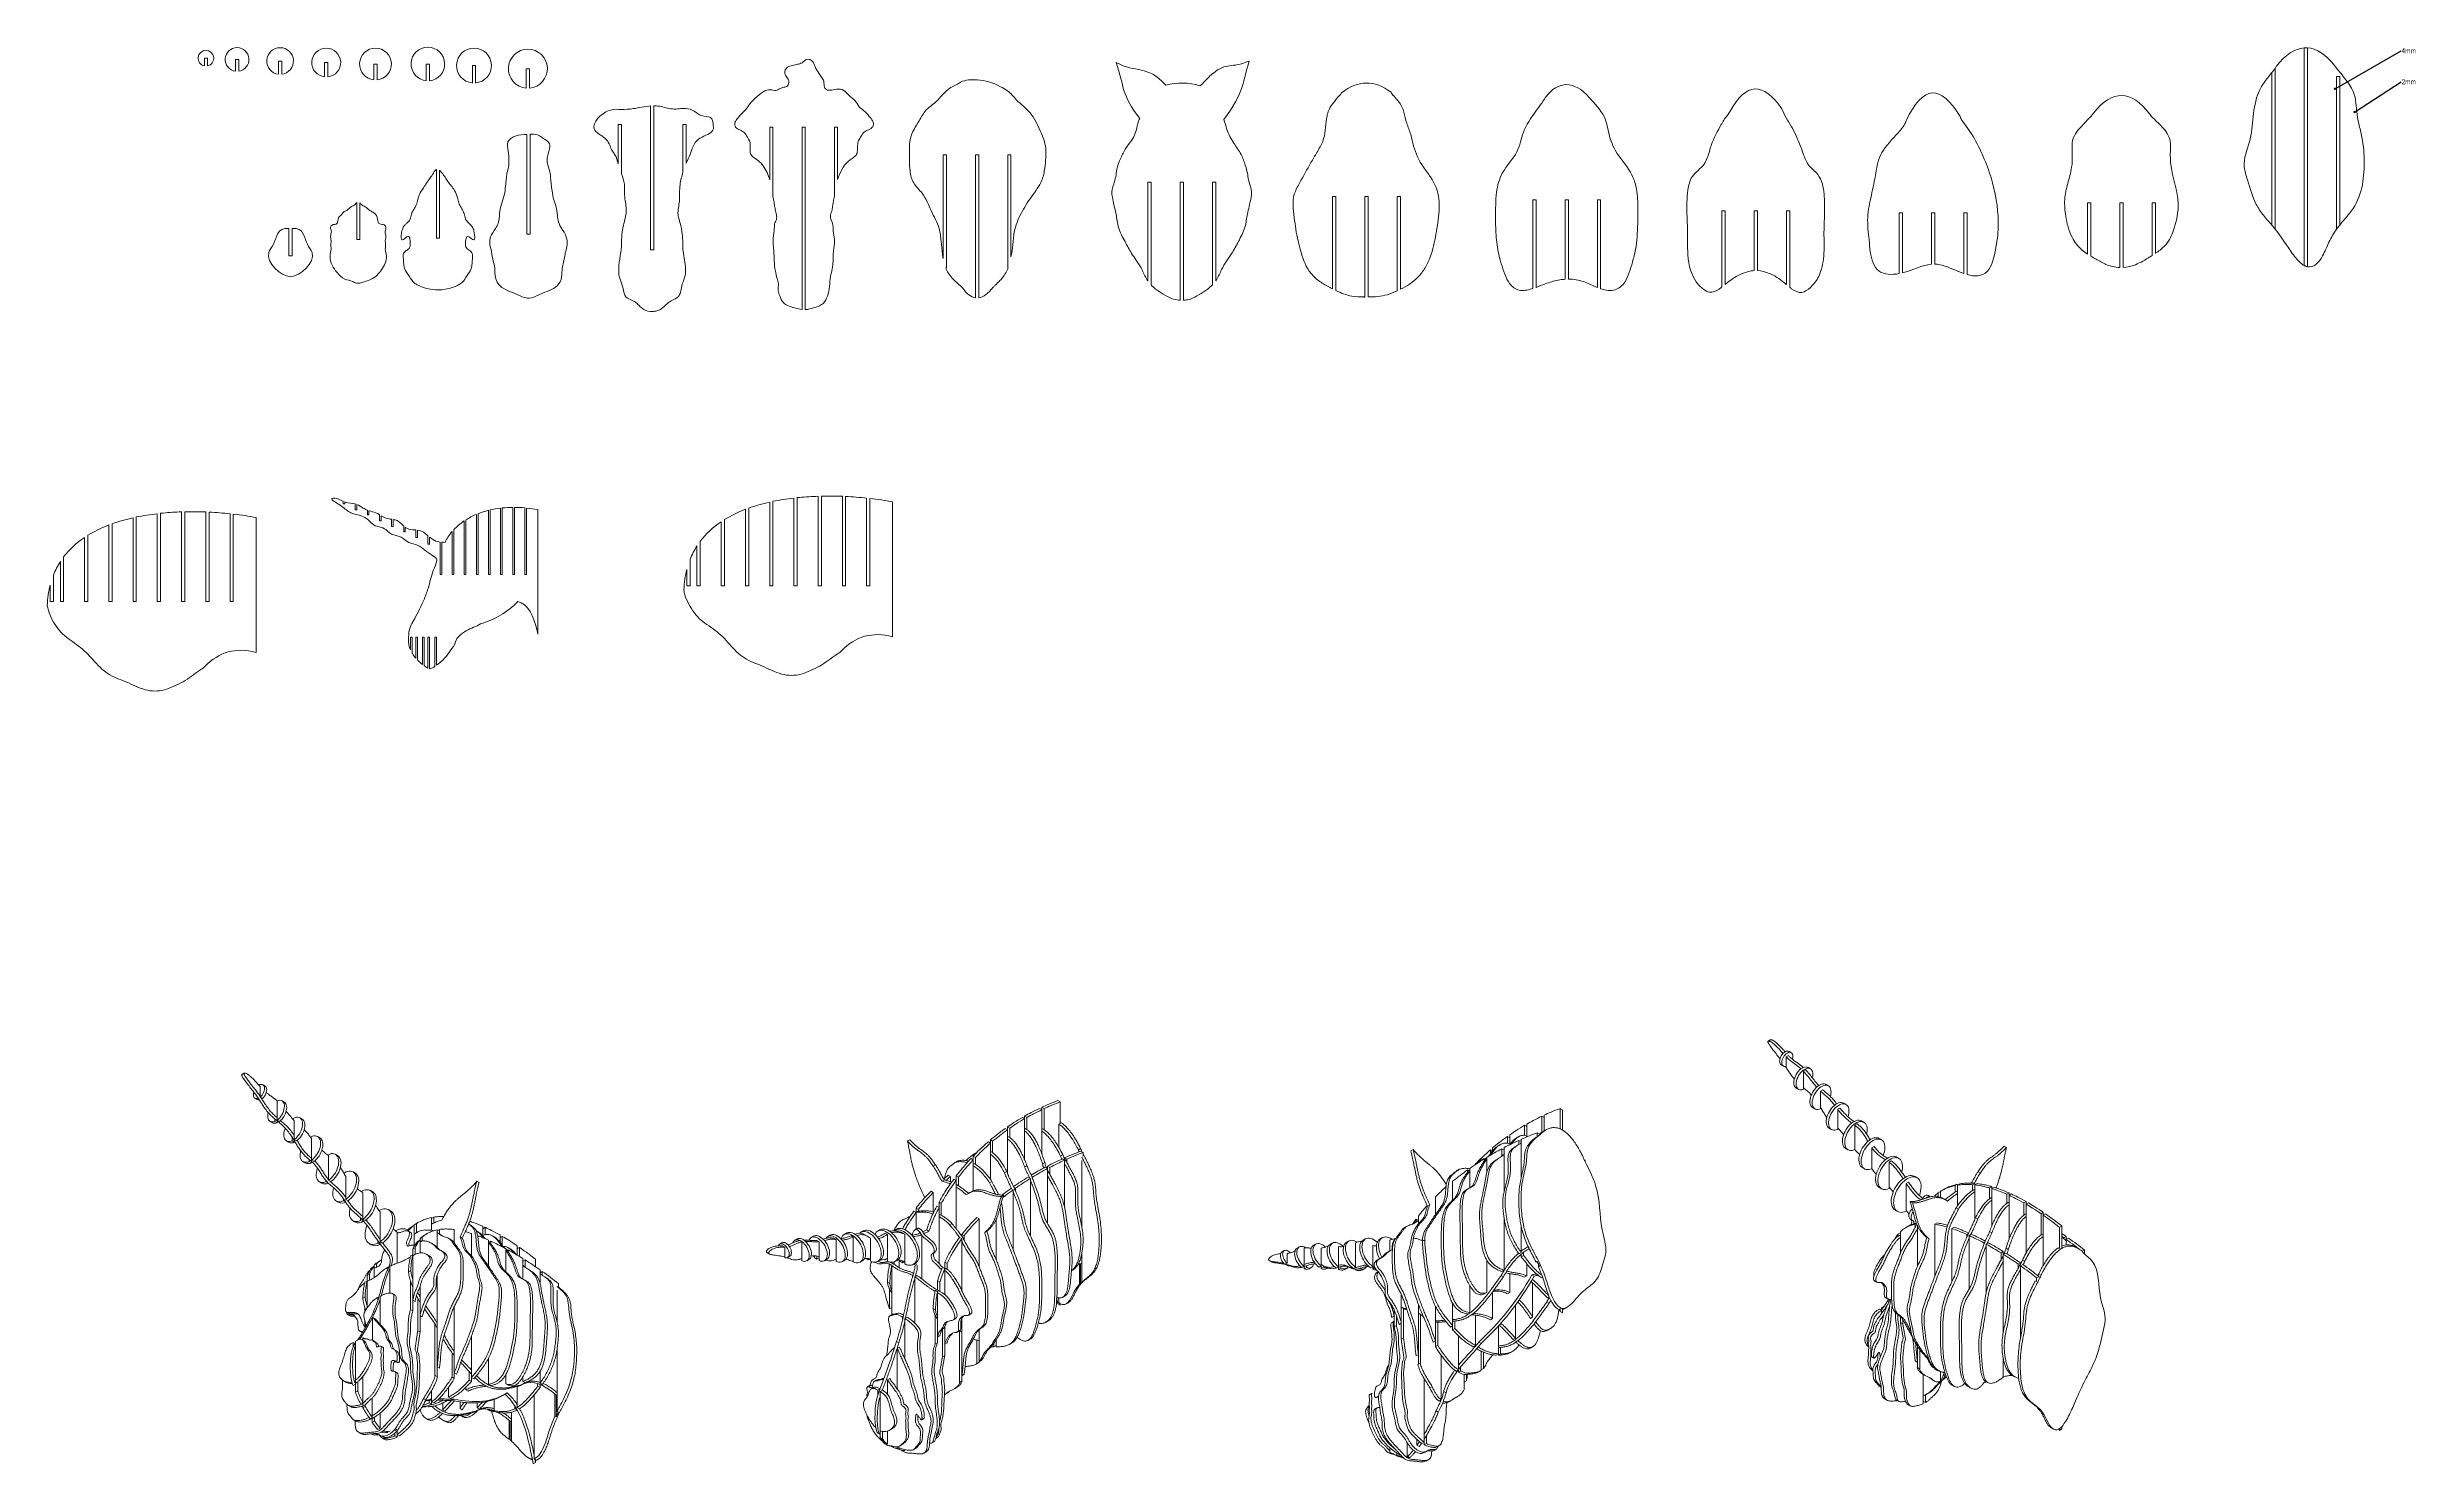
# Model space of a CAD drawing. Header units: millimetres. Extents: x -393 to 2534, y -1466 to 288.
import ezdxf

# ---------------------------------------------------------------- set-up
doc = ezdxf.new("R2010")
doc.units = ezdxf.units.MM
doc.layers.add('FORMAT', color=7, linetype='Continuous')
doc.styles.add('SLDTEXTSTYLE0', font='TXT', dxfattribs={"width": 0.75})
doc.dimstyles.new('SLDDIMSTYLE0', dxfattribs={"dimtxt": 0, "dimasz": 2.9972, "dimexe": 0, "dimexo": 0.0625, "dimgap": 0, "dimtad": 0, "dimtih": 1, "dimtoh": 1, "dimdec": 0, "dimrnd": 1e-09, "dimzin": 0, "dimdsep": 46, "dimtxsty": 'Standard', "dimblk1": 'DOT', "dimblk2": 'DOT', "dimsah": 1, "dimcen": 0.09, "dimadec": 0, "dimazin": 0, "dimtfac": 2.9972, "dimtdec": 0, "dimtofl": 0, "dimtmove": 0, "dimatfit": 3, "dimldrblk": 'DOT', "dimfxl": 1, "dimtolj": 1, "dimtzin": 0, "dimarcsym": 0})

# ---------------------------------------------------------------- blocks, each defined once
blk = doc.blocks.new('SW_NOTE_0')
at = {"layer": 'FORMAT', "color": 0, "insert": (0.5, 3.2), "char_height": 6.35, "attachment_point": 1, "style": 'SLDTEXTSTYLE0'}
blk.add_mtext('4mm', dxfattribs=at)
blk = doc.blocks.new('_DOT')
at = {"color": 0, "linetype": 'ByBlock', "lineweight": -2}
blk.add_line((-0.5, 0), (-1, 0), dxfattribs=at)
at = {"color": 0, "linetype": 'ByBlock', "const_width": 0.5}
blk.add_lwpolyline([(-0.25, 0, 1), (0.25, 0, 1)], format="xyb", close=True, dxfattribs=at)
blk = doc.blocks.new('SW_NOTE_1')
at = {"layer": 'FORMAT', "color": 0, "insert": (0.5, 3.2), "char_height": 6.35, "attachment_point": 1, "style": 'SLDTEXTSTYLE0'}
blk.add_mtext('2mm', dxfattribs=at)

msp = doc.modelspace()

# ---------------------------------------------------------------- linework, layer by layer
at = {"color": 7, "linetype": 'Continuous', "lineweight": 15}
for p, q in [((-199.1, 274.3), (-195.1, 274.3)), ((-199.1, 264.9), (-199.1, 274.3)), ((-195.1, 274.3), (-195.1, 264.9)), ((-160.6, 272.7), (-156.6, 272.7)), ((-160.6, 258.1), (-160.6, 272.7)), ((-156.6, 272.7), (-156.6, 258.1)), ((-107.3, 270.8), (-103.3, 270.8)), ((-107.3, 254.4), (-107.3, 270.8)), ((-103.3, 270.8), (-103.3, 254.4)), ((-50.2, 268.9), (-46.2, 268.9)), ((-50.2, 251), (-50.2, 268.9)), ((-46.2, 268.9), (-46.2, 251)), ((10.8, 267), (14.8, 267)), ((10.8, 247.4), (10.8, 267)), ((14.8, 267), (14.8, 247.4)), ((75.6, 267), (79.6, 267)), ((75.6, 246.2), (75.6, 267)), ((79.6, 267), (79.6, 246.2)), ((132.7, 265.1), (136.7, 265.1)), ((132.7, 243.5), (132.7, 265.1)), ((136.7, 265.1), (136.7, 243.5)), ((2400.1, 17.6), (2400.1, 287.1)), ((2404.1, 287.1), (2404.1, 16)), ((199.4, 261.3), (203.4, 261.3)), ((199.4, 237.2), (199.4, 261.3)), ((203.4, 261.3), (203.4, 237.2)), ((2360.1, 256.4), (2360.1, 67.5)), ((2364.1, 62.7), (2364.1, 261.7)), ((2444.1, 251.8), (2440.1, 251.8)), ((2440.1, 251.8), (2440.1, 62.4)), ((2444.1, 251.8), (2444.1, 67.7)), ((353.2, 37), (353.2, 215.1)), ((357.2, 215.2), (357.2, 37)), ((200.2, 56.6), (200.2, 180)), ((204.2, 180.2), (204.2, 56.6)), ((313.2, 192), (317.2, 192)), ((313.2, 143.5), (313.2, 192)), ((317.2, 192), (317.2, 131.1)), ((393.2, 192), (397.2, 192)), ((393.2, 133.2), (393.2, 192)), ((397.2, 192), (397.2, 144.3)), ((504.8, 189), (500.8, 189)), ((500.8, 189), (500.8, 123.6)), ((504.8, 102.5), (504.8, 189)), ((544.8, 189), (540.8, 189)), ((540.8, 189), (540.8, -37)), ((544.8, -37), (544.8, 189)), ((584.8, 189), (580.8, 189)), ((580.8, 189), (580.8, 103)), ((584.8, 123.9), (584.8, 189)), ((719.4, 154.6), (715.4, 154.6)), ((715.4, 154.6), (715.4, 26.4)), ((719.4, 14.7), (719.4, 154.6)), ((759.4, 154.6), (755.4, 154.6)), ((755.4, 154.6), (755.4, -22.3)), ((759.4, -22.3), (759.4, 154.6)), ((799.4, 154.6), (795.4, 154.6)), ((795.4, 154.6), (795.4, 14.7)), ((799.4, 28.4), (799.4, 154.6)), ((88.1, 51.6), (88.1, 136.4)), ((92.1, 135.5), (92.1, 51.6)), ((972.8, 120.7), (968.8, 120.7)), ((968.8, 120.7), (968.8, -1.6)), ((972.8, -6.5), (972.8, 120.7)), ((1012.8, 120.7), (1008.8, 120.7)), ((1008.8, 120.7), (1008.8, -25.4)), ((1012.8, -25.3), (1012.8, 120.7)), ((1052.8, 120.7), (1048.8, 120.7)), ((1048.8, 120.7), (1048.8, -6.3)), ((1052.8, -1.4), (1052.8, 120.7)), ((-10.5, 49.7), (-10.5, 95.4)), ((-6.5, 95.2), (-6.5, 49.7)), ((1201.4, 103.1), (1197.4, 103.1)), ((1197.4, 103.1), (1197.4, -11.4)), ((1201.4, -13.4), (1201.4, 103.1)), ((1241.4, 103.1), (1237.4, 103.1)), ((1237.4, 103.1), (1237.4, -21.5)), ((1241.4, -21.4), (1241.4, 103.1)), ((1281.4, 103.1), (1277.4, 103.1)), ((1277.4, 103.1), (1277.4, -13.8)), ((1281.4, -11.9), (1281.4, 103.1)), ((1449.3, 98.8), (1445.3, 98.8)), ((1445.3, 98.8), (1445.3, -10.9)), ((1449.3, -9.5), (1449.3, 98.8)), ((1489.3, 98.8), (1485.3, 98.8)), ((1485.3, 98.8), (1485.3, 0.5)), ((1489.3, 0.6), (1489.3, 98.8)), ((1529.3, 98.8), (1525.3, 98.8)), ((1525.3, 98.8), (1525.3, -9.6)), ((1529.3, -11.1), (1529.3, 98.8)), ((2135.9, 95), (2131.9, 95)), ((2131.9, 95), (2131.9, 31.8)), ((2135.9, 29.2), (2135.9, 95)), ((2175.9, 95), (2171.9, 95)), ((2171.9, 95), (2171.9, 15.1)), ((2175.9, 15.1), (2175.9, 95)), ((2215.9, 95), (2211.9, 95)), ((2211.9, 95), (2211.9, 30)), ((2215.9, 32.6), (2215.9, 95)), ((-94.5, 63.5), (-94.5, 29.4)), ((-90.5, 29.4), (-90.5, 63.5)), ((1683.5, 85.2), (1679.5, 85.2)), ((1679.5, 85.2), (1679.5, -9)), ((1683.5, -5.8), (1683.5, 85.2)), ((1723.5, 85.2), (1719.5, 85.2)), ((1719.5, 85.2), (1719.5, 11.3)), ((1723.5, 11.3), (1723.5, 85.2)), ((1763.5, 85.2), (1759.5, 85.2)), ((1759.5, 85.2), (1759.5, -6.1)), ((1763.5, -9.5), (1763.5, 85.2)), ((1902.8, 83), (1898.8, 83)), ((1898.8, 83), (1898.8, 7.6)), ((1902.8, 8.5), (1902.8, 83)), ((1942.8, 83), (1938.8, 83)), ((1938.8, 83), (1938.8, 19.2)), ((1942.8, 19.4), (1942.8, 83)), ((1982.8, 83), (1978.8, 83)), ((1978.8, 83), (1978.8, 7.7)), ((1982.8, 6.4), (1982.8, 83)), ((-94.5, 29.4), (-90.5, 29.4)), ((-6.5, 49.7), (-10.5, 49.7)), ((92.1, 51.6), (88.1, 51.6)), ((204.2, 56.6), (200.2, 56.6)), ((357.2, 37), (353.2, 37)), ((580.8, 50), (580.8, 49.1)), ((580.8, 49.1), (580.9, 49.1)), ((718.6, 14.7), (719.4, 14.7)), ((795.4, 14.7), (795.9, 14.7)), ((-257.3, -289.7), (-257.3, -398.5)), ((-253.3, -398.5), (-253.3, -289.2)), ((-227.3, -287.5), (-227.3, -398.5)), ((-223.3, -398.5), (-223.3, -287.4)), ((-197.3, -287.6), (-197.3, -398.5)), ((-193.3, -398.5), (-193.3, -287.8)), ((-167.3, -289.7), (-167.3, -398.5)), ((-163.3, -398.5), (-163.3, -290.2)), ((-27.3, -274.3), (-27.3, -277.6)), ((-27.3, -277.6), (-25.3, -277.6)), ((-25.3, -277.6), (-25.3, -275.1)), ((-12.3, -277.7), (-12.3, -284.9)), ((-12.3, -284.9), (-10.3, -284.9)), ((-10.3, -284.9), (-10.3, -278.4)), ((2.7, -285.3), (2.7, -291.3)), ((2.7, -291.3), (4.7, -291.3)), ((4.7, -291.3), (4.7, -286.1)), ((17.7, -291.1), (17.7, -298.7)), ((19.7, -298.7), (19.7, -292.4)), ((137.7, -290.5), (137.7, -365.1)), ((139.7, -365.1), (139.7, -289.7)), ((152.7, -285.5), (152.7, -365.1)), ((154.7, -365.1), (154.7, -285)), ((167.7, -282.8), (167.7, -365.1)), ((169.7, -365.1), (169.7, -282.6)), ((182.7, -281.9), (182.7, -365.1)), ((184.7, -365.1), (184.7, -281.9)), ((197.7, -282.5), (197.7, -365.1)), ((199.7, -365.1), (199.7, -282.7)), ((213.8, -438.7), (213.8, -284.7)), ((470.7, -379.1), (470.7, -284.3)), ((474.7, -282.8), (474.7, -379.1)), ((500.7, -379.1), (500.7, -275.3)), ((504.7, -274.4), (504.7, -379.1)), ((530.7, -379.1), (530.7, -270.3)), ((534.7, -269.8), (534.7, -379.1)), ((560.7, -379.1), (560.7, -268.1)), ((564.7, -268), (564.7, -379.1)), ((590.7, -379.1), (590.7, -268.2)), ((594.7, -268.4), (594.7, -379.1)), ((620.7, -379.1), (620.7, -270.4)), ((624.7, -270.8), (624.7, -379.1)), ((652.9, -442.1), (652.9, -275)), ((-347.3, -319), (-347.3, -398.5)), ((-343.3, -398.5), (-343.3, -316.4)), ((-317.3, -303.7), (-317.3, -398.5)), ((-313.3, -398.5), (-313.3, -302.2)), ((-287.3, -294.7), (-287.3, -398.5)), ((-283.3, -398.5), (-283.3, -293.8)), ((-135.1, -461.5), (-135.1, -294.4)), ((17.7, -298.7), (19.7, -298.7)), ((32.7, -296.6), (32.7, -305.6)), ((32.7, -305.6), (34.7, -305.6)), ((34.7, -305.6), (34.7, -296.9)), ((47.7, -304.9), (47.7, -312)), ((47.7, -312), (49.7, -312)), ((49.7, -312), (49.7, -306.6)), ((62.7, -309.7), (62.7, -319.1)), ((62.7, -319.1), (64.7, -319.1)), ((64.7, -319.1), (64.7, -309.9)), ((77.7, -316.9), (77.7, -327.5)), ((79.7, -327.5), (79.7, -318.6)), ((107.7, -311.8), (107.7, -365.1)), ((109.7, -365.1), (109.7, -309.6)), ((122.7, -298.6), (122.7, -365.1)), ((124.7, -365.1), (124.7, -297.3)), ((440.7, -379.1), (440.7, -299.7)), ((444.7, -297.1), (444.7, -379.1)), ((-377.3, -349), (-377.3, -398.5)), ((-373.3, -398.5), (-373.3, -343.3)), ((77.7, -327.5), (79.7, -327.5)), ((92.7, -324.8), (92.7, -365.1)), ((94.7, -365.1), (94.7, -325)), ((402.1, -346.3), (402.1, -379.1)), ((410.7, -379.1), (410.7, -329.7)), ((414.7, -323.9), (414.7, -379.1)), ((-389.9, -378), (-389.9, -398.5)), ((-385.9, -398.5), (-385.9, -365.7)), ((92.7, -365.1), (94.7, -365.1)), ((107.7, -365.1), (109.7, -365.1)), ((122.7, -365.1), (124.7, -365.1)), ((137.7, -365.1), (139.7, -365.1)), ((152.7, -365.1), (154.7, -365.1)), ((167.7, -365.1), (169.7, -365.1)), ((182.7, -365.1), (184.7, -365.1)), ((197.7, -365.1), (199.7, -365.1)), ((398.1, -379.1), (398.1, -358.6)), ((402.1, -379.1), (398.1, -379.1)), ((414.7, -379.1), (410.7, -379.1)), ((444.7, -379.1), (440.7, -379.1)), ((474.7, -379.1), (470.7, -379.1)), ((504.7, -379.1), (500.7, -379.1)), ((534.7, -379.1), (530.7, -379.1)), ((564.7, -379.1), (560.7, -379.1)), ((594.7, -379.1), (590.7, -379.1)), ((624.7, -379.1), (620.7, -379.1)), ((-389.9, -398.5), (-385.9, -398.5)), ((-377.3, -398.5), (-373.3, -398.5)), ((-347.3, -398.5), (-343.3, -398.5)), ((-317.3, -398.5), (-313.3, -398.5)), ((-287.3, -398.5), (-283.3, -398.5)), ((-257.3, -398.5), (-253.3, -398.5)), ((-227.3, -398.5), (-223.3, -398.5)), ((-197.3, -398.5), (-193.3, -398.5)), ((-167.3, -398.5), (-163.3, -398.5)), ((56.2, -442.6), (56.2, -458.1)), ((58.2, -442.6), (56.2, -442.6)), ((58.2, -462.3), (58.2, -442.6)), ((62.7, -442.6), (62.7, -468.7)), ((64.7, -442.6), (62.7, -442.6)), ((64.7, -470.8), (64.7, -442.6)), ((72.9, -442.6), (70.9, -442.6)), ((70.9, -442.6), (70.9, -476.3)), ((72.9, -477.8), (72.9, -442.6)), ((77.7, -442.6), (77.7, -480.9)), ((79.7, -442.6), (77.7, -442.6)), ((79.7, -481.5), (79.7, -442.6)), ((86.4, -442.6), (86.4, -478.7)), ((88.4, -442.6), (86.4, -442.6)), ((88.4, -477.3), (88.4, -442.6)), ((1761.8, -960.7), (1759, -962.3)), ((1759, -966.3), (1759, -962.3)), ((1759, -974), (1759, -966.3)), ((1783.1, -978.3), (1780.2, -979.9)), ((1780.2, -990.5), (1780.2, -979.9)), ((1780.2, -1002.4), (1780.2, -990.5)), ((-132.9, -1012.8), (-132.9, -1013.7)), ((-131.9, -1014.3), (-132.9, -1013.7)), ((-130.1, -999), (-130.1, -1004.3)), ((-130.1, -1004.3), (-130.1, -1012.1)), ((-130.1, -1012.1), (-127.3, -1013.7)), ((-108.9, -1016.8), (-108.9, -1028.6)), ((837.6, -1024.7), (840.4, -1026.3)), ((837.6, -1027.6), (837.6, -1024.7)), ((860.3, -1018.1), (857.5, -1016.4)), ((860.3, -1044.6), (860.3, -1018.1)), ((1804.3, -1003), (1801.4, -1004.7)), ((1801.4, -1013.1), (1801.4, -1004.7)), ((1801.4, -1026.5), (1801.4, -1013.1)), ((-111.7, -1039.3), (-111.7, -1042.1)), ((-108.9, -1043.8), (-111.7, -1042.1)), ((-108.9, -1028.6), (-108.9, -1040.5)), ((-108.9, -1040.5), (-106.1, -1042.1)), ((-108.9, -1041.7), (-108.9, -1043.8)), ((-87.7, -1041.5), (-87.7, -1051.2)), ((-87.7, -1051.2), (-87.7, -1064.6)), ((795.1, -1052.5), (792.3, -1050.9)), ((795.1, -1048.9), (798, -1050.5)), ((795.1, -1052.5), (795.1, -1048.9)), ((795.1, -1052.5), (795.1, -1106.9)), ((798, -1062.2), (798, -1050.5)), ((816.3, -1038.8), (813.5, -1037.2)), ((816.3, -1035.5), (819.2, -1037.2)), ((816.3, -1038.8), (816.3, -1035.5)), ((816.3, -1038.8), (816.3, -1089.8)), ((819.2, -1052.3), (819.2, -1037.2)), ((837.6, -1027.6), (834.7, -1026)), ((837.6, -1027.6), (837.6, -1082.6)), ((840.4, -1052.5), (840.4, -1026.3)), ((860.2, -1044.7), (858.8, -1045.5)), ((858.8, -1045.5), (858.8, -1074.6)), ((1435.2, -1047), (1435.2, -1059.6)), ((1435.2, -1047), (1438, -1048.6)), ((1438, -1061.3), (1438, -1045.4)), ((1456.4, -1035.8), (1456.4, -1055.8)), ((1456.4, -1035.8), (1459.3, -1037.4)), ((1459.3, -1054), (1459.3, -1034.5)), ((1479.2, -1051.5), (1479.2, -1026.2)), ((1479.2, -1026.2), (1482, -1027.9)), ((1482, -1053), (1482, -1027.9)), ((1825.5, -1025.6), (1822.7, -1027.2)), ((1822.7, -1037.6), (1822.7, -1027.2)), ((1822.7, -1052.1), (1822.7, -1037.6)), ((1846.7, -1045.3), (1843.9, -1046.9)), ((1843.9, -1061.1), (1843.9, -1046.9)), ((-90.5, -1061.4), (-90.5, -1066.2)), ((-87.7, -1067.9), (-90.5, -1066.2)), ((-87.7, -1064.6), (-84.9, -1066.2)), ((-87.7, -1066.1), (-87.7, -1067.9)), ((-66.5, -1063.2), (-66.5, -1075.7)), ((-66.5, -1075.7), (-66.5, -1090.2)), ((674, -1064.8), (671.2, -1066.4)), ((773.9, -1069.2), (771.1, -1067.6)), ((773.9, -1065.1), (776.7, -1066.8)), ((773.9, -1069.2), (773.9, -1065.1)), ((773.9, -1069.2), (773.9, -1114.1)), ((776.7, -1081), (776.7, -1066.8)), ((885.6, -1075.8), (882.8, -1077.5)), ((888.6, -1080.7), (885.8, -1079.1)), ((888.6, -1085.4), (888.6, -1080.7)), ((1297.1, -1076.8), (1294.3, -1078.5)), ((1392.8, -1077.4), (1392.8, -1082.3)), ((1392.8, -1077.4), (1395.3, -1078.8)), ((1395.6, -1080.6), (1392.8, -1082.3)), ((1395.6, -1078.4), (1395.6, -1074.9)), ((1406.9, -1076.1), (1406.9, -1084.8)), ((1406.9, -1076.1), (1409.8, -1077.7)), ((1409.8, -1129.1), (1409.8, -1074.6)), ((1414, -1060.7), (1414, -1069.5)), ((1414, -1060.7), (1416.8, -1062.3)), ((1416.8, -1071), (1416.8, -1058.7)), ((1428.1, -1065.6), (1428.1, -1070.6)), ((1428.1, -1065.6), (1431, -1067.2)), ((1431, -1111.8), (1431, -1064.3)), ((1450.9, -1060.9), (1450.9, -1056.2)), ((1450.9, -1056.2), (1453.7, -1057.9)), ((1456.4, -1056.3), (1453.7, -1057.8)), ((1453.7, -1058.6), (1453.7, -1057.9)), ((1843.9, -1077), (1843.9, -1061.1)), ((1867.9, -1073.3), (1865.1, -1075)), ((1865.1, -1083.8), (1865.1, -1075)), ((2031.5, -1074.4), (2028.6, -1072.8)), ((-69.3, -1089.3), (-69.3, -1091.8)), ((-66.5, -1093.5), (-69.3, -1091.8)), ((-66.5, -1090.2), (-63.6, -1091.8)), ((-66.5, -1090.2), (-66.5, -1093.5)), ((-45.3, -1084.5), (-45.3, -1099.1)), ((-45.3, -1099.1), (-45.3, -1115.1)), ((-24.1, -1110.3), (-24.1, -1121.8)), ((706, -1096.1), (703.2, -1097.7)), ((724.4, -1110.5), (721.6, -1108.8)), ((724.4, -1117), (724.4, -1110.5)), ((732.6, -1091.4), (729.8, -1093)), ((731.5, -1109.7), (734.3, -1111.4)), ((731.5, -1115.2), (731.5, -1109.7)), ((734.3, -1121.8), (734.3, -1111.4)), ((752.7, -1089.6), (749.9, -1088)), ((752.7, -1085), (755.5, -1086.7)), ((752.7, -1089.6), (752.7, -1085)), ((752.7, -1089.6), (752.7, -1128.2)), ((755.5, -1095.4), (755.5, -1086.7)), ((794.1, -1104.3), (791.3, -1105.9)), ((819.2, -1097), (816.3, -1098.6)), ((823.4, -1112.7), (820.6, -1111.1)), ((825.2, -1110.4), (826.2, -1111)), ((826.2, -1113.2), (826.2, -1111)), ((841.3, -1093.1), (838.5, -1094.7)), ((844.6, -1100.6), (841.8, -1099)), ((844.6, -1097.5), (847.5, -1099.1)), ((844.6, -1100.6), (844.6, -1097.5)), ((844.6, -1100.6), (844.6, -1168.7)), ((847.5, -1107.7), (847.5, -1099.1)), ((863.5, -1083.3), (860.6, -1085)), ((865.8, -1090.1), (863, -1088.5)), ((865.8, -1087.2), (868.7, -1088.8)), ((865.8, -1088.3), (865.8, -1087.2)), ((865.8, -1090.1), (865.8, -1148.9)), ((868.7, -1093.4), (868.7, -1088.8)), ((887.1, -1090.6), (887.1, -1173.2)), ((1354.1, -1101.5), (1351.3, -1103.1)), ((1364.5, -1102.3), (1364.5, -1105.6)), ((1364.5, -1102.3), (1366.6, -1103.5)), ((1367.3, -1124.4), (1367.3, -1100.3)), ((1374.4, -1095.5), (1374.4, -1094.8)), ((1378.3, -1092.4), (1375.4, -1094)), ((1385.7, -1088.3), (1385.7, -1090.3)), ((1385.7, -1088.3), (1386.8, -1088.9)), ((1388.6, -1104.8), (1388.6, -1086.5)), ((1510.3, -1090.5), (1509.1, -1089.8)), ((1510.3, -1092.4), (1510.3, -1090.5)), ((1865.1, -1100.7), (1865.1, -1083.8)), ((1889.1, -1090.9), (1886.3, -1092.6)), ((1886.3, -1107.6), (1886.3, -1092.6)), ((1886.3, -1125.2), (1886.3, -1107.6)), ((1999.5, -1105.7), (1996.6, -1104.1)), ((-48.1, -1115.9), (-48.1, -1116.7)), ((-46.6, -1117.6), (-48.1, -1116.7)), ((-45.3, -1115.1), (-42.4, -1116.7)), ((-26.9, -1137.9), (-26.9, -1140.4)), ((-24.1, -1142), (-26.9, -1140.4)), ((-24.1, -1121.8), (-24.1, -1138.8)), ((-24.1, -1138.8), (-21.2, -1140.4)), ((-2.8, -1130.3), (-2.8, -1145.7)), ((140.9, -1118), (138.1, -1116.3)), ((703.2, -1130), (700.4, -1128.4)), ((703.2, -1154.4), (703.2, -1130)), ((717, -1114.6), (714.2, -1116.3)), ((731.5, -1115.2), (728.7, -1113.5)), ((731.5, -1115.2), (731.5, -1174.9)), ((775.8, -1116.7), (773, -1118.3)), ((790.4, -1133.4), (787.5, -1135)), ((802.2, -1126.8), (799.4, -1125.1)), ((802.2, -1126.8), (802.2, -1201.6)), ((802.7, -1123.4), (805, -1124.8)), ((805, -1128.5), (805, -1124.8)), ((823.4, -1112.7), (823.4, -1183.8)), ((1324.9, -1157.5), (1324.9, -1135.4)), ((1346.1, -1139.7), (1346.1, -1116.3)), ((1910.3, -1117.3), (1907.5, -1118.9)), ((1907.5, -1133.6), (1907.5, -1118.9)), ((1907.5, -1153.2), (1907.5, -1133.6)), ((1915.1, -1143), (1912.3, -1141.4)), ((1947.1, -1130.8), (1949.9, -1129.1)), ((1947.1, -1130.8), (1947.1, -1135.4)), ((1949.9, -1136.2), (1949.9, -1128.8)), ((1968.3, -1121.5), (1971.1, -1119.9)), ((1968.3, -1121.5), (1968.3, -1129.8)), ((1974, -1119.4), (1971.1, -1121)), ((1971.1, -1119.9), (1971.1, -1121)), ((1971.1, -1146.6), (1971.1, -1121)), ((1989.5, -1120.5), (1992.4, -1118.9)), ((1989.5, -1120.5), (1989.5, -1127.9)), ((1992.4, -1118.9), (1992.4, -1120.8)), ((1995.2, -1119.2), (1992.4, -1120.8)), ((1992.4, -1163.9), (1992.4, -1120.8)), ((2010.7, -1124.5), (2013.6, -1122.9)), ((2010.7, -1124.5), (2010.7, -1138)), ((2013.6, -1122.9), (2013.6, -1125.4)), ((2016.4, -1123.8), (2013.6, -1125.4)), ((2014.3, -1125), (2013.6, -1124.5)), ((2013.6, -1171.3), (2013.6, -1125.4)), ((2032, -1132.3), (2034.8, -1130.7)), ((2032, -1132.3), (2032, -1143.8)), ((2034.8, -1130.7), (2034.8, -1133.6)), ((2037.6, -1132), (2034.8, -1133.6)), ((2034.8, -1188.5), (2034.8, -1133.6)), ((2053.2, -1143.1), (2056, -1141.5)), ((2056, -1141.5), (2056, -1144.8)), ((-5.7, -1161.8), (-5.7, -1164.9)), ((-2.8, -1166.5), (-5.7, -1164.9)), ((-2.8, -1145.7), (-2.8, -1163.2)), ((-2.8, -1163.2), (0, -1164.9)), ((-2.8, -1164.8), (-2.8, -1166.5)), ((18.4, -1154.3), (18.4, -1171.7)), ((60.8, -1170.5), (58, -1172.1)), ((60.8, -1170.1), (63.6, -1168.5)), ((60.8, -1170.5), (60.8, -1170.1)), ((60.8, -1170.5), (60.8, -1195.4)), ((63.6, -1180), (63.6, -1168.5)), ((82, -1162.3), (84.8, -1160.7)), ((82, -1161.2), (82, -1177.1)), ((84.8, -1168.1), (84.8, -1160.7)), ((682, -1154.8), (679.2, -1153.2)), ((682, -1149.4), (684.8, -1151.1)), ((682, -1149.4), (682, -1154.7)), ((682, -1175.4), (682, -1154.8)), ((684.8, -1151.1), (684.8, -1153.5)), ((691.3, -1152.8), (688.4, -1154.5)), ((710.3, -1148.9), (707.5, -1147.3)), ((710.3, -1142), (713.1, -1143.7)), ((710.3, -1148.9), (710.3, -1142)), ((710.3, -1148.9), (710.3, -1217.8)), ((713.1, -1158.5), (713.1, -1143.7)), ((726.2, -1168.4), (723.4, -1170.1)), ((759.8, -1162.7), (757, -1161.1)), ((759.8, -1162.7), (759.8, -1221.7)), ((781, -1163.9), (781, -1213.1)), ((1300.9, -1163), (1300.9, -1166.4)), ((1300.9, -1163), (1303.7, -1164.6)), ((1303.7, -1169), (1303.7, -1159.3)), ((1317.8, -1145.4), (1315, -1147.1)), ((1409.8, -1165), (1409.8, -1161.3)), ((1409.8, -1165), (1409.8, -1226.6)), ((1918.8, -1169.4), (1920.2, -1168.6)), ((1918.8, -1169.4), (1918.8, -1172.8)), ((1945.7, -1167.8), (1942.9, -1169.5)), ((1942.9, -1234.1), (1942.9, -1169.5)), ((1972.1, -1150.8), (1969.3, -1149.2)), ((1996.2, -1162.9), (1993.4, -1161.2)), ((2053.2, -1143.1), (2053.2, -1158.2)), ((2058.8, -1143.1), (2056, -1144.8)), ((2056, -1205), (2056, -1144.8)), ((2074.4, -1156.5), (2077.2, -1154.8)), ((2074.4, -1156.5), (2074.4, -1183)), ((2077.2, -1154.8), (2077.2, -1158.4)), ((2080, -1156.8), (2077.2, -1158.4)), ((2077.2, -1220.5), (2077.2, -1158.4)), ((15.5, -1189.9), (15.5, -1192.9)), ((18.4, -1194.6), (15.5, -1192.9)), ((18.4, -1171.7), (18.4, -1191.3)), ((18.4, -1191.3), (21.2, -1192.9)), ((18.4, -1193.7), (18.4, -1194.6)), ((39.6, -1179.4), (39.6, -1217.7)), ((59, -1200.4), (61.8, -1198.7)), ((59, -1207.1), (59, -1200.4)), ((61.8, -1206.8), (61.8, -1198.7)), ((67.9, -1188.7), (65, -1190.3)), ((67.9, -1187.2), (70.7, -1185.6)), ((67.9, -1188.7), (67.9, -1187.2)), ((67.9, -1188.7), (67.9, -1204.9)), ((70.7, -1190.2), (70.7, -1185.6)), ((89.1, -1177.6), (91.9, -1175.9)), ((89.1, -1176.4), (89.1, -1198.1)), ((91.9, -1181.5), (91.9, -1175.9)), ((110.3, -1176.1), (110.3, -1192.7)), ((120.2, -1186.6), (117.4, -1185)), ((131.5, -1181), (131.5, -1208.6)), ((144.6, -1182.5), (141.8, -1180.9)), ((145.7, -1172), (145.7, -1184)), ((145.7, -1175), (148.5, -1173.3)), ((148.5, -1182.5), (148.5, -1173.3)), ((152.7, -1189.2), (152.7, -1221.5)), ((153.2, -1191.8), (155.6, -1190.4)), ((155.6, -1194.2), (155.6, -1190.4)), ((166.9, -1182.8), (166.9, -1191.4)), ((166.9, -1186.1), (169.7, -1184.5)), ((169.7, -1195.3), (166.9, -1193.6)), ((169.7, -1195.3), (169.7, -1184.5)), ((173.9, -1199.6), (173.9, -1228.2)), ((188.1, -1196.2), (188.1, -1207.7)), ((188.1, -1199.7), (190.9, -1198.1)), ((190.9, -1209.4), (190.9, -1198.1)), ((519.4, -1197.8), (516.5, -1196.2)), ((519.4, -1197.8), (519.4, -1203.2)), ((540.6, -1191.2), (537.7, -1189.6)), ((540.6, -1191.2), (540.6, -1203)), ((561.8, -1191.4), (559, -1189.7)), ((561.8, -1191.4), (561.8, -1201.1)), ((583, -1188.5), (580.2, -1186.9)), ((583, -1188.5), (583, -1201)), ((604.2, -1185.4), (601.4, -1183.7)), ((604.2, -1185.4), (604.2, -1200)), ((604.2, -1200), (604.2, -1216)), ((625.4, -1186.7), (622.6, -1185.1)), ((625.4, -1186.7), (625.4, -1198.2)), ((625.4, -1198.2), (625.4, -1215.2)), ((646.6, -1182.2), (643.8, -1180.6)), ((646.6, -1182.2), (646.6, -1197.6)), ((646.6, -1197.6), (646.6, -1215.1)), ((667.9, -1181.7), (665, -1180.1)), ((667.9, -1181.7), (667.9, -1199.1)), ((667.9, -1199.1), (667.9, -1218.7)), ((689.1, -1182.3), (686.2, -1180.7)), ((689.1, -1182.3), (689.1, -1237.3)), ((691.4, -1180.7), (691.9, -1181)), ((691.9, -1181.5), (691.9, -1181)), ((697.9, -1177.9), (695.1, -1176.3)), ((738.6, -1187.5), (735.7, -1185.8)), ((738.6, -1182.1), (741.4, -1183.7)), ((738.6, -1184.4), (738.6, -1182.1)), ((738.6, -1187.5), (738.6, -1251.6)), ((741.4, -1189.3), (741.4, -1183.7)), ((769.7, -1178.1), (766.9, -1179.7)), ((1162.3, -1209.5), (1162.3, -1198.9)), ((1183.5, -1207.6), (1183.5, -1199.1)), ((1204.7, -1207.6), (1204.7, -1197.2)), ((1225.9, -1206.6), (1225.9, -1192.4)), ((1247.1, -1204.8), (1247.1, -1196)), ((1268.3, -1202.6), (1268.3, -1189.1)), ((1431, -1171.9), (1431, -1204.4)), ((1897.6, -1181.6), (1900.4, -1180)), ((1897.6, -1181.6), (1897.6, -1184.3)), ((1900.4, -1205.2), (1900.4, -1178.6)), ((1921.6, -1221.1), (1921.6, -1171.9)), ((1935.8, -1187.7), (1932.9, -1186.1)), ((1966.9, -1173.3), (1964.1, -1174.9)), ((1964.1, -1240.8), (1964.1, -1174.9)), ((1982.5, -1182.1), (1984.5, -1180.9)), ((1982.5, -1182.1), (1982.5, -1185.5)), ((1988.1, -1181.8), (1985.3, -1183.4)), ((1985.3, -1250.1), (1985.3, -1183.4)), ((2003.7, -1192.6), (2004.7, -1192)), ((2003.7, -1192.6), (2003.7, -1194.6)), ((2009.3, -1192.5), (2006.5, -1194.1)), ((2006.5, -1254.8), (2006.5, -1194.1)), ((2013.6, -1180.1), (2010.7, -1178.4)), ((2033.9, -1200.7), (2031.1, -1199.1)), ((2097, -1199.6), (2095.6, -1198.8)), ((2097.1, -1173.2), (2100, -1171.5)), ((2097.1, -1199.7), (2097.1, -1173.2)), ((2100, -1198.1), (2100, -1171.5)), ((2102.7, -1186.3), (2105.5, -1184.6)), ((2102.7, -1187.4), (2102.7, -1186.3)), ((2105.5, -1188.3), (2105.5, -1184.6)), ((2108.3, -1186.6), (2105.5, -1188.3)), ((2105.5, -1188.3), (2105.5, -1195)), ((11.3, -1221.3), (8.5, -1222.9)), ((11.3, -1219.9), (14.1, -1218.3)), ((11.3, -1219.9), (11.3, -1221.3)), ((11.3, -1235.6), (11.3, -1221.3)), ((14.1, -1218.3), (14.1, -1222.6)), ((27.9, -1222.8), (27.9, -1225.5)), ((27.9, -1222.8), (28.8, -1223.3)), ((30.7, -1254.7), (30.7, -1221.4)), ((56.4, -1226.7), (53.6, -1228.3)), ((59, -1207.1), (56.2, -1208.8)), ((59, -1207.1), (59, -1223.9)), ((59, -1263.5), (59, -1223.9)), ((175.6, -1201.8), (176.8, -1201.2)), ((176.8, -1203.3), (176.8, -1201.2)), ((195.2, -1212), (195.2, -1237.5)), ((195.2, -1215.4), (198, -1213.7)), ((198, -1222.3), (198, -1213.7)), ((210.8, -1222.2), (210.8, -1212.9)), ((216.4, -1226), (216.4, -1242.3)), ((216.4, -1229.6), (219.2, -1228)), ((219.2, -1232.6), (219.2, -1228)), ((519.4, -1203.2), (519.4, -1210.9)), ((537.7, -1213.2), (537.3, -1212.9)), ((539.2, -1212.4), (537.7, -1213.2)), ((537.7, -1212.8), (537.7, -1213.2)), ((540.6, -1203), (540.6, -1214.9)), ((559, -1208.9), (559, -1212.8)), ((561.8, -1211.2), (559, -1212.8)), ((561.8, -1201.1), (561.8, -1214.5)), ((583, -1201), (583, -1215.6)), ((622.6, -1213.5), (620.7, -1212.1)), ((622.6, -1212.1), (622.6, -1213.5)), ((624.5, -1212.4), (622.6, -1213.5)), ((643.8, -1213.5), (642.9, -1212.9)), ((646.2, -1212.2), (643.8, -1213.5)), ((643.8, -1212.6), (643.8, -1213.5)), ((651.9, -1220.3), (649.1, -1218.7)), ((651.9, -1216.5), (651.9, -1217.5)), ((651.9, -1237.1), (651.9, -1220.3)), ((654.7, -1216.1), (654.7, -1219.2)), ((660.8, -1223.1), (660.8, -1213.6)), ((665, -1214.9), (665, -1217.1)), ((667.6, -1215.6), (665, -1217.1)), ((717.4, -1224.2), (714.5, -1222.6)), ((717.4, -1216.3), (720.2, -1217.9)), ((717.4, -1224.2), (717.4, -1216.3)), ((717.4, -1224.2), (717.4, -1256.6)), ((720.2, -1225.2), (720.2, -1217.9)), ((884.2, -1218.6), (884.2, -1243.7)), ((885.6, -1218.2), (885.6, -1242.8)), ((887.1, -1205.4), (887.1, -1241)), ((1138.2, -1219.1), (1141.1, -1217.5)), ((1141.1, -1209.7), (1141.1, -1205.8)), ((1141.1, -1217.5), (1141.1, -1209.7)), ((1141.1, -1219.8), (1141.1, -1220.7)), ((1142.1, -1220.2), (1141.1, -1220.7)), ((1159.4, -1223), (1162.3, -1221.4)), ((1162.3, -1221.4), (1162.3, -1209.5)), ((1162.3, -1221.8), (1162.3, -1224.7)), ((1165.1, -1223), (1162.3, -1224.7)), ((1165.1, -1220.9), (1165.1, -1223)), ((1180.7, -1222.6), (1183.5, -1221)), ((1183.5, -1221), (1183.5, -1207.6)), ((1183.5, -1221), (1183.5, -1224.3)), ((1186.3, -1222.6), (1183.5, -1224.3)), ((1186.3, -1220.9), (1186.3, -1222.6)), ((1201.9, -1223.8), (1204.7, -1222.1)), ((1204.7, -1222.1), (1204.7, -1207.6)), ((1204.7, -1222.8), (1204.7, -1225.4)), ((1207.5, -1223.8), (1204.7, -1225.4)), ((1207.5, -1222), (1207.5, -1223.8)), ((1223.1, -1224.2), (1225.9, -1222.5)), ((1225.9, -1222.5), (1225.9, -1206.6)), ((1227.3, -1225), (1225.9, -1225.8)), ((1225.9, -1225.1), (1225.9, -1225.8)), ((1244.3, -1223.3), (1247.1, -1221.7)), ((1247.1, -1221.7), (1247.1, -1204.8)), ((1247.1, -1222.5), (1247.1, -1225)), ((1249.8, -1223.4), (1247.1, -1225)), ((1388.6, -1214.3), (1388.6, -1254.2)), ((1406.9, -1228.2), (1409.8, -1226.6)), ((1428.1, -1206), (1431, -1204.4)), ((1431, -1209.8), (1431, -1206.5)), ((1433.8, -1208.1), (1431, -1209.8)), ((1433.8, -1208.1), (1433.8, -1204.2)), ((1438, -1218.6), (1438, -1233.4)), ((1449.4, -1216.5), (1450.8, -1215.7)), ((1452.2, -1218.6), (1452.2, -1222.4)), ((1453.6, -1221.6), (1452.2, -1222.4)), ((2024.9, -1204.9), (2027.7, -1203.3)), ((2024.9, -1204.9), (2024.9, -1213.6)), ((2027.7, -1203.3), (2027.7, -1206.7)), ((2030.5, -1205.1), (2027.7, -1206.7)), ((2027.7, -1297.1), (2027.7, -1206.7)), ((2046.1, -1218.9), (2048.9, -1217.3)), ((2046.1, -1218.9), (2046.1, -1223.9)), ((2048.9, -1217.3), (2048.9, -1218.8)), ((2051.8, -1219.3), (2048.9, -1220.9)), ((2048.9, -1309.3), (2048.9, -1220.9)), ((2054.1, -1215.4), (2051.3, -1213.8)), ((2128.3, -1201.5), (2125.4, -1203.2)), ((2128.3, -1206.4), (2128.3, -1201.5)), ((2.4, -1239.8), (-0.4, -1241.4)), ((2.4, -1233), (5.2, -1231.4)), ((2.4, -1233), (2.4, -1239.8)), ((2.4, -1256.5), (2.4, -1239.8)), ((2.4, -1273.3), (2.4, -1256.5)), ((5.2, -1231.4), (5.2, -1238.8)), ((18.4, -1293.3), (18.4, -1258.8)), ((56.2, -1239.5), (56.2, -1275.2)), ((67.9, -1246.5), (67.9, -1282.4)), ((89.1, -1232.4), (89.1, -1241.3)), ((89.1, -1241.3), (89.1, -1345.9)), ((237.6, -1251), (237.6, -1291.1)), ((239.1, -1247.5), (239.1, -1242.9)), ((646.5, -1241.2), (649.3, -1242.8)), ((649.1, -1249.4), (649.1, -1274.3)), ((651.9, -1281.6), (651.9, -1237.1)), ((677.4, -1232.7), (678.3, -1232.2)), ((677.4, -1232.7), (677.4, -1235.4)), ((683, -1232.9), (680.2, -1234.5)), ((680.2, -1291.7), (680.2, -1234.5)), ((708.5, -1253), (705.6, -1251.3)), ((708.5, -1239.7), (711.3, -1241.3)), ((708.5, -1251), (708.5, -1239.7)), ((708.5, -1253), (708.5, -1269.7)), ((711.3, -1252.6), (711.3, -1241.3)), ((885.6, -1242.8), (884.2, -1243.7)), ((887.1, -1241), (888.5, -1240.2)), ((1282.5, -1256.2), (1282.5, -1291.9)), ((1367.3, -1245.3), (1367.3, -1279)), ((1385.7, -1255.8), (1388.6, -1254.2)), ((1395.6, -1253.2), (1395.6, -1286.1)), ((1406.2, -1232.8), (1409, -1234.4)), ((1414, -1255.6), (1416.8, -1254)), ((1416.8, -1230.6), (1416.8, -1254)), ((1435.2, -1235.1), (1438, -1233.4)), ((1444.1, -1232.2), (1446.9, -1233.8)), ((1445.1, -1242.1), (1445.1, -1284.5)), ((1456.4, -1236), (1457.4, -1235.4)), ((2068.9, -1235.8), (2071.7, -1234.2)), ((2068.9, -1240.5), (2068.9, -1235.8)), ((2074.4, -1232.4), (2071.6, -1230.8)), ((2071.7, -1234.9), (2071.7, -1234.2)), ((-3, -1261), (-0.1, -1259.4)), ((-0.4, -1272.1), (-0.4, -1277.6)), ((11.1, -1280.7), (8.3, -1282.3)), ((8.9, -1313), (8.9, -1284.9)), ((15.5, -1260.3), (16.6, -1260.9)), ((15.5, -1260.3), (15.5, -1264.1)), ((59, -1276.9), (56.2, -1275.2)), ((59, -1263.5), (61.8, -1265.1)), ((59, -1263.5), (59, -1276.9)), ((65, -1301.3), (65, -1261)), ((67.9, -1282.4), (70.7, -1284.1)), ((67.9, -1302.9), (67.9, -1282.4)), ((110.3, -1271.3), (110.3, -1353.3)), ((651.9, -1272.7), (649.1, -1274.3)), ((665, -1284.4), (666, -1283.8)), ((665, -1284.4), (665, -1288.3)), ((670.7, -1284.6), (667.9, -1286.2)), ((667.9, -1336), (667.9, -1286.2)), ((705.9, -1275.5), (703.1, -1273.8)), ((705.6, -1282.1), (705.6, -1317.8)), ((708.5, -1309.3), (708.5, -1269.7)), ((738.6, -1285.9), (738.6, -1357)), ((855.9, -1263.9), (855.9, -1261.6)), ((856.4, -1263.6), (855.9, -1263.9)), ((860.3, -1269.5), (857.5, -1267.9)), ((858.8, -1260.3), (858.8, -1266.8)), ((860.3, -1269.5), (860.3, -1267.8)), ((1270.8, -1284.8), (1273.6, -1283.2)), ((1273.6, -1283.2), (1273.6, -1275.5)), ((1273.6, -1283.2), (1273.6, -1296.6)), ((1276.4, -1282.5), (1276.4, -1294.9)), ((1285.3, -1310.7), (1285.3, -1273.7)), ((1303.7, -1268.4), (1303.7, -1330.8)), ((1306.5, -1342), (1306.5, -1281.2)), ((1324.9, -1271.2), (1324.9, -1313.8)), ((1346.1, -1267.3), (1346.1, -1295.2)), ((1364.5, -1280.7), (1367.3, -1279)), ((1374.4, -1282.1), (1374.4, -1319.8)), ((1392.8, -1287.7), (1395.6, -1286.1)), ((1423.9, -1269.5), (1423.9, -1310.6)), ((1442.3, -1286.1), (1445.1, -1284.5)), ((1465.6, -1267.1), (1462.7, -1265.5)), ((1463.5, -1260.8), (1465.7, -1259.6)), ((1477.6, -1275), (1479.1, -1274.2)), ((1479.2, -1277.7), (1479.2, -1274.1)), ((1479.2, -1277.7), (1482, -1279.3)), ((1482, -1279.3), (1482, -1274.4)), ((1877.1, -1276.1), (1874.3, -1274.5)), ((1877.1, -1272.9), (1878.3, -1273.6)), ((1877.1, -1275.3), (1877.1, -1272.9)), ((1877.1, -1276.1), (1877.1, -1279.7)), ((1883.8, -1270.6), (1883.5, -1270.4)), ((1900.4, -1291), (1900.4, -1283.8)), ((1903.3, -1292.6), (1903.3, -1287.3)), ((-14.9, -1321.5), (-14.9, -1315.8)), ((-14.9, -1315.8), (-12.4, -1317.2)), ((-12, -1314.2), (-12, -1342)), ((-0.9, -1311.2), (-2.8, -1310.1)), ((-2.8, -1313), (-2.8, -1310.1)), ((-0.4, -1288.4), (-0.4, -1297.1)), ((0.2, -1297.4), (-0.4, -1297.1)), ((67.9, -1302.9), (65, -1301.3)), ((86.3, -1357.1), (86.3, -1293)), ((131.5, -1308), (131.5, -1359.2)), ((660.6, -1316.5), (657.7, -1314.8)), ((708.5, -1316.2), (705.6, -1317.8)), ((708.5, -1309.3), (711.3, -1307.7)), ((708.5, -1309.3), (708.5, -1316.2)), ((714.5, -1333.6), (714.5, -1299.9)), ((717.4, -1296.1), (717.4, -1318)), ((717.4, -1318), (720.2, -1316.4)), ((735.7, -1364.9), (735.7, -1301.4)), ((757, -1342.3), (757, -1312.9)), ((759.8, -1300.3), (759.8, -1339.9)), ((778.2, -1321.3), (778.2, -1316.8)), ((781, -1312.3), (781, -1312.3)), ((781, -1312.5), (781, -1321.3)), ((1276.4, -1294.9), (1273.6, -1296.6)), ((1279.7, -1293.5), (1282.5, -1291.9)), ((1282.5, -1312.4), (1282.5, -1291.9)), ((1285.3, -1310.7), (1282.5, -1312.4)), ((1322.1, -1315.4), (1324.9, -1313.8)), ((1324.9, -1321), (1324.9, -1313.8)), ((1327.7, -1319.4), (1327.7, -1290.9)), ((1343.3, -1296.8), (1346.1, -1295.2)), ((1346.1, -1300.1), (1346.1, -1295.2)), ((1349, -1298.5), (1346.1, -1300.1)), ((1349, -1298.5), (1349, -1289.2)), ((1353.2, -1307.6), (1353.2, -1349.6)), ((1378.6, -1315.3), (1381.5, -1317)), ((1402.7, -1295.4), (1402.7, -1329.9)), ((1421.1, -1312.3), (1423.9, -1310.6)), ((1903.3, -1292.6), (1900.4, -1291)), ((2027.7, -1297.1), (2027.7, -1303.7)), ((2048.9, -1309.3), (2048.9, -1310.9)), ((-12, -1342), (-12, -1367.3)), ((89.1, -1345.9), (91.9, -1347.5)), ((89.1, -1358), (89.1, -1345.9)), ((107.5, -1358.9), (107.5, -1328.5)), ((152.7, -1335.2), (152.7, -1367.6)), ((237.6, -1323.3), (237.6, -1401.3)), ((658.4, -1323.2), (661.2, -1321.6)), ((658.4, -1373.4), (658.4, -1323.2)), ((717.4, -1331.9), (714.5, -1333.6)), ((717.4, -1331.9), (717.4, -1318)), ((759.8, -1340.6), (757, -1342.3)), ((759.8, -1339.9), (762.6, -1338.3)), ((759.8, -1340.6), (759.8, -1339.9)), ((781, -1319.7), (778.2, -1321.3)), ((1300.9, -1332.5), (1303.7, -1330.8)), ((1305.9, -1341.7), (1303.1, -1343.3)), ((1303.7, -1343), (1303.7, -1330.8)), ((1305.9, -1341.7), (1306.5, -1342)), ((1327.7, -1319.4), (1324.9, -1321)), ((1332, -1331.6), (1332, -1387)), ((1356, -1351.2), (1356, -1346.1)), ((1371.6, -1321.4), (1374.4, -1319.8)), ((1381.5, -1326.7), (1381.5, -1350.3)), ((1384.3, -1347.9), (1384.3, -1327.9)), ((1399.9, -1331.5), (1402.7, -1329.9)), ((1405.5, -1329.9), (1402.7, -1331.6)), ((1402.7, -1331.6), (1402.7, -1329.9)), ((1405.5, -1329.9), (1405.5, -1321.9)), ((1918.8, -1338.8), (1921.6, -1340.5)), ((1921.1, -1347.1), (1921.6, -1346.8)), ((1921.6, -1320.5), (1921.6, -1340.5)), ((1921.6, -1346.8), (1921.6, -1340.5)), ((1921.6, -1346.8), (1924.5, -1348.4)), ((1924.5, -1348.4), (1924.5, -1324.8)), ((1940, -1346.3), (1942.9, -1347.9)), ((2027.7, -1335.9), (2027.7, -1358.6)), ((-14.9, -1369), (-12, -1367.3)), ((-10.6, -1365.5), (-12, -1364.7)), ((-12, -1377.4), (-12, -1367.3)), ((-9.2, -1375.8), (-12, -1377.4)), ((-9.2, -1375.8), (-9.2, -1364.5)), ((-2.8, -1357.8), (-2.8, -1390)), ((82, -1375.5), (82, -1389.1)), ((86.8, -1356.7), (86.3, -1357.1)), ((89.7, -1358.4), (86.8, -1356.7)), ((103.2, -1371.2), (103.2, -1383.8)), ((110.3, -1360.6), (107.5, -1358.9)), ((110.3, -1353.3), (113.1, -1355)), ((110.3, -1360.6), (110.3, -1353.3)), ((124.4, -1371.6), (124.4, -1374.6)), ((124.4, -1374.6), (127.3, -1376.2)), ((128.7, -1362.5), (128.7, -1351.8)), ((131.5, -1364.1), (128.7, -1362.5)), ((131.5, -1359.2), (134.3, -1360.9)), ((131.5, -1364.1), (131.5, -1359.2)), ((152.7, -1367.6), (155.6, -1369.2)), ((173.9, -1355.8), (173.9, -1367.2)), ((173.9, -1367.2), (176.8, -1368.8)), ((188.1, -1370.5), (188.1, -1396.3)), ((194.4, -1367.8), (191.5, -1369.4)), ((195.2, -1358.3), (195.2, -1364.1)), ((195.2, -1364.1), (198, -1365.7)), ((213.5, -1370.1), (213.5, -1366.9)), ((216.4, -1371.8), (213.5, -1370.1)), ((216.4, -1351.8), (216.4, -1366.4)), ((216.4, -1366.4), (219.2, -1368)), ((216.4, -1371.8), (216.4, -1367.9)), ((634.6, -1375.1), (637, -1373.7)), ((634.6, -1380.7), (634.6, -1375.1)), ((637.1, -1373.7), (637.4, -1373.4)), ((640.3, -1375.1), (637.4, -1376.7)), ((649.5, -1360.4), (646.6, -1362)), ((646.6, -1380.2), (646.6, -1362)), ((735.7, -1364.9), (738.6, -1363.3)), ((736.3, -1365.2), (735.7, -1364.9)), ((739.1, -1363.6), (736.3, -1365.2)), ((738.6, -1357), (741.4, -1355.3)), ((738.6, -1363.3), (738.6, -1357)), ((739.1, -1363.6), (738.6, -1363.3)), ((1310.8, -1360.5), (1310.8, -1439.3)), ((1320.6, -1370.3), (1317.8, -1371.9)), ((1350.4, -1351.2), (1353.2, -1349.6)), ((1353.2, -1352.8), (1353.2, -1349.6)), ((1356, -1351.2), (1353.2, -1352.8)), ((1360.3, -1355.3), (1360.3, -1373.1)), ((1363.1, -1363.5), (1360.3, -1365.1)), ((1360.3, -1373.1), (1360.6, -1373.3)), ((1363.1, -1363.5), (1363.1, -1355.4)), ((1384.3, -1347.9), (1381.5, -1349.6)), ((1923.9, -1348.7), (1921.1, -1347.1)), ((1923.9, -1348.7), (1924.5, -1348.4)), ((1928.7, -1355.5), (1928.7, -1391.8)), ((1938.5, -1360.4), (1937.4, -1359.8)), ((1942.9, -1348.6), (1942.9, -1347.9)), ((1945.7, -1350.3), (1942.9, -1348.6)), ((1943.5, -1370), (1946.3, -1368.4)), ((1945.7, -1350.3), (1945.7, -1349.6)), ((1949.9, -1352.1), (1949.9, -1363.9)), ((1952.8, -1362.3), (1952.5, -1362.2)), ((1952.8, -1362.3), (1952.8, -1361.8)), ((1953, -1357.1), (1955.9, -1355.5)), ((-5.7, -1391.6), (-2.8, -1390)), ((-2.8, -1394.6), (-2.8, -1390)), ((-2.8, -1396.7), (-2.8, -1394.6)), ((0, -1395), (-2.8, -1396.7)), ((0, -1395), (0, -1393.1)), ((8.8, -1384.5), (8.8, -1409)), ((18.4, -1403.4), (18.4, -1422.1)), ((62.8, -1403.2), (63.6, -1403.6)), ((75, -1387), (72.2, -1385.3)), ((74.9, -1395.6), (73.8, -1394.9)), ((74.9, -1395.6), (74.9, -1394.9)), ((76.1, -1394.6), (77.8, -1395.5)), ((79.2, -1390.7), (79.2, -1387.6)), ((82, -1392.3), (79.2, -1390.7)), ((82, -1389.1), (84.8, -1390.7)), ((82, -1392.3), (82, -1389.1)), ((96.2, -1390.7), (96.2, -1399.1)), ((96.2, -1399.1), (99, -1400.8)), ((103.2, -1383.8), (106.1, -1385.4)), ((110.3, -1385.9), (107.4, -1387.5)), ((117.4, -1389.3), (117.4, -1397.5)), ((117.4, -1397.5), (120.2, -1399.1)), ((135, -1402.1), (137.8, -1400.4)), ((138.6, -1401), (137.7, -1400.5)), ((138.6, -1390.4), (138.6, -1396.7)), ((138.6, -1396.7), (141.4, -1398.3)), ((138.6, -1401), (138.6, -1400)), ((157, -1400), (157, -1399.5)), ((159.8, -1401.7), (157, -1400)), ((159.8, -1386.3), (159.8, -1400.5)), ((159.8, -1400.5), (162.6, -1402.2)), ((159.8, -1401.7), (159.8, -1400.5)), ((181, -1438.1), (181, -1402.2)), ((185.3, -1397.9), (185.3, -1394.3)), ((188.1, -1399.6), (185.3, -1397.9)), ((188.1, -1396.3), (190.9, -1398)), ((188.1, -1399.6), (188.1, -1399.1)), ((209.3, -1380.6), (209.3, -1459.8)), ((234.8, -1379.6), (234.8, -1407.3)), ((236.2, -1380.9), (236.2, -1408.1)), ((237.6, -1401.3), (239, -1402.2)), ((637.4, -1376.7), (637.4, -1404.6)), ((637.4, -1404.6), (637.4, -1429.9)), ((1325.5, -1400.6), (1328.3, -1402.2)), ((1329.2, -1388.6), (1332, -1387)), ((1334.8, -1388.6), (1334.6, -1388.8)), ((1334.8, -1388.6), (1334.8, -1388.1)), ((1335.1, -1376.6), (1337.9, -1378.2)), ((1931.5, -1390.2), (1928.7, -1388.5)), ((1931.5, -1390.2), (1931.5, -1380.6)), ((2067.3, -1394.3), (2068.7, -1395.1)), ((2070.1, -1396.5), (2070.1, -1397)), ((2071.6, -1397.8), (2070.1, -1397)), ((6, -1410.7), (8.8, -1409)), ((8.8, -1414.9), (8.8, -1409.8)), ((11.7, -1413.2), (8.8, -1414.9)), ((11.7, -1413.2), (11.7, -1408.2)), ((15.5, -1423.8), (18.4, -1422.1)), ((22.4, -1425.5), (19.5, -1427.1)), ((36.8, -1428), (36.8, -1431.5)), ((39.6, -1433.1), (36.8, -1431.5)), ((39.6, -1424.9), (39.6, -1429.9)), ((39.6, -1429.9), (42.4, -1431.5)), ((39.6, -1433.1), (39.6, -1429.9)), ((178.2, -1412.3), (178.2, -1435.8)), ((179.6, -1413.5), (179.6, -1436.6)), ((179.7, -1413.6), (181, -1412.9)), ((236.2, -1408.1), (234.8, -1407.3)), ((634.6, -1428.2), (637.4, -1429.9)), ((637.4, -1433.4), (637.4, -1429.9)), ((640.3, -1435), (637.4, -1433.4)), ((640.3, -1435), (640.3, -1426)), ((646.6, -1425.4), (646.6, -1441.9)), ((1313.6, -1441), (1313.6, -1431.2)), ((2097.1, -1424.7), (2097.1, -1422.6)), ((2097.1, -1424.7), (2100, -1423)), ((2100, -1423), (2100, -1420.2)), ((179.6, -1436.6), (178.2, -1435.8)), ((206.5, -1460.2), (206.5, -1457.9)), ((207, -1460.5), (206.5, -1460.2)), ((209.3, -1459.8), (210.7, -1460.6)), ((210.8, -1464.4), (210.8, -1460.7)), ((643.8, -1440.3), (646.6, -1441.9)), ((658.3, -1445.2), (658.3, -1447.5)), ((661.1, -1448.4), (658.3, -1446.8)), ((661.1, -1448.4), (661.1, -1446.2)), ((667.9, -1448.6), (667.9, -1449.5)), ((1268.3, -1451.9), (1268.3, -1446.3)), ((1268.3, -1451.9), (1271.2, -1453.5)), ((1277.2, -1452.9), (1277.2, -1455.6)), ((1280, -1457.3), (1277.2, -1455.6)), ((1280, -1456.6), (1280, -1453.4)), ((1280, -1456.6), (1282.8, -1458.2)), ((1280, -1456.6), (1280, -1457.3)), ((1289.6, -1457.1), (1289.6, -1439.5)), ((1289.6, -1457.1), (1292.4, -1458.7)), ((1290.7, -1456.5), (1293.5, -1458.1)), ((1301.9, -1443.1), (1301.9, -1435.9)), ((1301.9, -1443.1), (1304.8, -1444.8)), ((1307.9, -1440.9), (1310.8, -1439.3)), ((1310.8, -1439.3), (1310.8, -1442.6)), ((1313.6, -1441), (1310.8, -1442.6)), ((210.8, -1464.4), (208, -1466))]:
    msp.add_line(p, q, dxfattribs=at)
at = {"color": 7, "linetype": 'Continuous', "lineweight": 15, "flags": 128}
for points in [[(1762.4, -955.4), (1762.4, -955.4), (1761.4, -955.1), (1760.2, -955), (1758.9, -955.3), (1757.6, -955.9), (1756.3, -956.8), (1755, -958), (1753.8, -959.4), (1752.8, -961), (1751.9, -962.7), (1751.3, -964.4), (1750.9, -966.1), (1750.8, -967.7), (1750.9, -969.2), (1751.3, -970.5), (1751.9, -971.5), (1752.7, -972.2), (1752.8, -972.2)], [(1766.7, -965), (1766.8, -964.8), (1767.2, -963.1), (1767.3, -961.5), (1767.1, -960), (1766.7, -958.8), (1766.1, -957.8), (1765.3, -957.1), (1764.2, -956.7), (1763, -956.6), (1761.8, -956.9), (1760.4, -957.6), (1759.1, -958.5), (1757.8, -959.7), (1756.6, -961.1), (1755.6, -962.6), (1754.7, -964.3), (1754.1, -966), (1753.7, -967.8), (1753.6, -969.4), (1753.7, -970.8), (1754.1, -972.1), (1754.7, -973.1), (1755.5, -973.8), (1756.6, -974.2), (1757.7, -974.3), (1759, -974), (1759, -974)], [(1786.2, -975.3), (1785, -974.9), (1783.6, -974.7), (1782, -974.8), (1780.5, -975.3), (1778.8, -976.1), (1777.2, -977.2), (1775.6, -978.5), (1774.1, -980.1), (1772.7, -982), (1771.4, -983.9), (1770.4, -986), (1769.5, -988.1), (1768.9, -990.2), (1768.5, -992.3), (1768.4, -994.2), (1768.6, -996), (1769, -997.6), (1769.6, -999), (1770.5, -1000.1), (1771.5, -1000.8)], [(1791.4, -988.1), (1791.5, -987.9), (1791.9, -985.8), (1792, -983.8), (1791.9, -982), (1791.6, -980.4), (1790.9, -979), (1790.1, -977.8), (1789, -977), (1787.8, -976.5), (1786.4, -976.3), (1784.9, -976.4), (1783.3, -976.9), (1781.6, -977.7), (1780, -978.8), (1778.4, -980.2), (1776.9, -981.8), (1775.5, -983.6), (1774.3, -985.5), (1773.2, -987.6), (1772.3, -989.7), (1771.7, -991.8), (1771.4, -993.9), (1771.2, -995.8), (1771.4, -997.7), (1771.8, -999.3), (1772.4, -1000.6), (1773.3, -1001.7), (1774.4, -1002.5), (1775.7, -1003), (1777.1, -1003.1), (1778.6, -1002.9), (1780.2, -1002.4), (1780.2, -1002.4)], [(-132.9, -1013.7), (-134.2, -1014), (-135.4, -1013.9), (-136.4, -1013.5), (-137.3, -1012.8), (-137.9, -1011.8), (-138.3, -1010.5), (-138.4, -1009.1), (-138.2, -1007.5), (-137.9, -1006.1)], [(-131.5, -997.3), (-131.5, -997.3), (-130.2, -996.6), (-128.9, -996.3), (-127.7, -996.4), (-126.7, -996.8), (-125.9, -997.5), (-125.2, -998.5), (-124.8, -999.7), (-124.7, -1001.2), (-124.8, -1002.8), (-125.2, -1004.5), (-125.8, -1006.2), (-126.6, -1007.9), (-127.7, -1009.5), (-128.8, -1010.9), (-130.1, -1012.1)], [(-123.9, -998.4), (-123, -999.1), (-122.4, -1000.1), (-122, -1001.3), (-121.9, -1002.8), (-122, -1004.4), (-122.4, -1006.1), (-123, -1007.8), (-123.8, -1009.5), (-124.8, -1011.1), (-126, -1012.5), (-127.3, -1013.7)], [(-108.9, -1016.7), (-108.7, -1016.6), (-107.1, -1016.1), (-105.6, -1016), (-104.2, -1016.2), (-102.9, -1016.7), (-101.9, -1017.5), (-101, -1018.7), (-100.4, -1020.1), (-100, -1021.7), (-99.9, -1023.5), (-100.1, -1025.5), (-100.5, -1027.6), (-101.1, -1029.7), (-102, -1031.8), (-103.1, -1033.9), (-104.4, -1035.8), (-105.8, -1037.6), (-107.3, -1039.2), (-108.9, -1040.5)], [(-100.1, -1018.3), (-100.1, -1018.3), (-99, -1019.2), (-98.2, -1020.3), (-97.6, -1021.7), (-97.2, -1023.3), (-97.1, -1025.2), (-97.2, -1027.2), (-97.6, -1029.2), (-98.3, -1031.3), (-99.2, -1033.4), (-100.3, -1035.5), (-101.5, -1037.4), (-102.9, -1039.2), (-104.5, -1040.8), (-106.1, -1042.1)], [(1808.3, -996.4), (1807.2, -995.9), (1805.8, -995.6), (1804.2, -995.7), (1802.6, -996.1), (1800.9, -996.7), (1799.2, -997.7), (1797.5, -999), (1795.8, -1000.5), (1794.3, -1002.3), (1792.8, -1004.2), (1791.6, -1006.3), (1790.5, -1008.4), (1789.6, -1010.7), (1788.9, -1012.9), (1788.5, -1015), (1788.3, -1017.1), (1788.4, -1019), (1788.8, -1020.8), (1789.4, -1022.3), (1790.2, -1023.6), (1791.2, -1024.6), (1791.8, -1025)], [(1813.6, -1011.3), (1814.1, -1009.4), (1814.4, -1007.3), (1814.5, -1005.3), (1814.4, -1003.4), (1813.9, -1001.7), (1813.3, -1000.2), (1812.4, -999.1), (1811.3, -998.1), (1810, -997.5), (1808.6, -997.3), (1807.1, -997.3), (1805.4, -997.7), (1803.7, -998.4), (1802, -999.4), (1800.3, -1000.6), (1798.6, -1002.2), (1797.1, -1003.9), (1795.7, -1005.8), (1794.4, -1007.9), (1793.3, -1010.1), (1792.4, -1012.3), (1791.8, -1014.5), (1791.3, -1016.7), (1791.2, -1018.7), (1791.3, -1020.7), (1791.6, -1022.4), (1792.2, -1024), (1793, -1025.2), (1794, -1026.3), (1795.2, -1027), (1796.6, -1027.3), (1798.1, -1027.4), (1799.8, -1027.1), (1801.4, -1026.5), (1801.4, -1026.5)], [(1830.2, -1019.6), (1830.1, -1019.5), (1828.8, -1019), (1827.2, -1018.8), (1825.6, -1018.9), (1823.9, -1019.3), (1822.1, -1020), (1820.3, -1021), (1818.6, -1022.4), (1816.9, -1023.9), (1815.2, -1025.7), (1813.7, -1027.7), (1812.4, -1029.8), (1811.2, -1032), (1810.2, -1034.3), (1809.4, -1036.6), (1808.9, -1038.9), (1808.6, -1041.1), (1808.6, -1043.2), (1808.8, -1045.1), (1809.2, -1046.8), (1809.9, -1048.3), (1810.9, -1049.6), (1812, -1050.5), (1812.3, -1050.7)], [(1835.6, -1036.3), (1836.1, -1034.6), (1836.5, -1032.4), (1836.7, -1030.2), (1836.7, -1028.1), (1836.4, -1026.3), (1835.9, -1024.6), (1835.1, -1023.2), (1834.1, -1022), (1832.9, -1021.2), (1831.6, -1020.6), (1830.1, -1020.4), (1828.4, -1020.5), (1826.7, -1020.9), (1825, -1021.6), (1823.2, -1022.7), (1821.4, -1024), (1819.7, -1025.5), (1818.1, -1027.3), (1816.6, -1029.3), (1815.2, -1031.4), (1814, -1033.7), (1813, -1035.9), (1812.3, -1038.3), (1811.7, -1040.5), (1811.4, -1042.7), (1811.4, -1044.8), (1811.6, -1046.7), (1812.1, -1048.5), (1812.8, -1050), (1813.7, -1051.2), (1814.8, -1052.1), (1816.1, -1052.8), (1817.6, -1053.1), (1819.2, -1053.1), (1820.9, -1052.8), (1822.7, -1052.1), (1822.7, -1052.1)], [(-111.7, -1042.1), (-113.3, -1042.6), (-114.9, -1042.8), (-116.3, -1042.7), (-117.5, -1042.2), (-118.6, -1041.4), (-119.5, -1040.3), (-120.2, -1039), (-120.6, -1037.4), (-120.7, -1035.5), (-120.6, -1033.6), (-120.2, -1031.5), (-120.2, -1031.2)], [(-90.5, -1066.2), (-92.2, -1066.8), (-93.8, -1067.1), (-95.3, -1067), (-96.7, -1066.6), (-97.9, -1065.9), (-99, -1064.9), (-99.8, -1063.7), (-100.4, -1062.1), (-100.7, -1060.4), (-100.8, -1058.4), (-100.6, -1056.4), (-100.2, -1054.2), (-99.5, -1052), (-99, -1050.7)], [(-89.8, -1039), (-88.2, -1038.1), (-86.5, -1037.4), (-84.9, -1037), (-83.3, -1037), (-81.9, -1037.2), (-80.6, -1037.8), (-79.6, -1038.8), (-78.7, -1039.9), (-78, -1041.4), (-77.6, -1043.1), (-77.4, -1045), (-77.5, -1047), (-77.8, -1049.1), (-78.4, -1051.3), (-79.2, -1053.6), (-80.3, -1055.7), (-81.5, -1057.9), (-82.9, -1059.8), (-84.4, -1061.6), (-86, -1063.2), (-87.7, -1064.6)], [(-78, -1039.4), (-77.8, -1039.5), (-76.7, -1040.4), (-75.8, -1041.6), (-75.2, -1043), (-74.8, -1044.7), (-74.6, -1046.6), (-74.7, -1048.6), (-75, -1050.8), (-75.6, -1053), (-76.4, -1055.2), (-77.4, -1057.4), (-78.7, -1059.5), (-80, -1061.5), (-81.6, -1063.3), (-83.2, -1064.9), (-84.9, -1066.2)], [(1852.3, -1041.6), (1851.9, -1041.4), (1850.4, -1040.9), (1848.8, -1040.7), (1847.1, -1040.8), (1845.3, -1041.3), (1843.4, -1042.1), (1841.5, -1043.1), (1839.7, -1044.5), (1837.8, -1046.1), (1836.1, -1048), (1834.5, -1050), (1833, -1052.2), (1831.8, -1054.5), (1830.7, -1056.9), (1829.8, -1059.4), (1829.1, -1061.8), (1828.7, -1064.1), (1828.5, -1066.4), (1828.6, -1068.5), (1829, -1070.4), (1829.6, -1072.1), (1830.4, -1073.6), (1831.5, -1074.8), (1832.6, -1075.7)], [(1858.5, -1057.7), (1858.7, -1056.5), (1859.1, -1054.2), (1859.2, -1052), (1859, -1049.9), (1858.6, -1048), (1858, -1046.3), (1857.1, -1044.9), (1856, -1043.8), (1854.7, -1043), (1853.2, -1042.5), (1851.6, -1042.3), (1849.9, -1042.4), (1848.1, -1042.9), (1846.2, -1043.7), (1844.3, -1044.8), (1842.5, -1046.1), (1840.7, -1047.8), (1838.9, -1049.6), (1837.3, -1051.7), (1835.9, -1053.9), (1834.6, -1056.2), (1833.5, -1058.6), (1832.6, -1061), (1831.9, -1063.4), (1831.5, -1065.8), (1831.4, -1068), (1831.5, -1070.1), (1831.8, -1072), (1832.4, -1073.8), (1833.2, -1075.2), (1834.3, -1076.4), (1835.5, -1077.3), (1837, -1077.9), (1838.5, -1078.2), (1840.2, -1078.1), (1842, -1077.7), (1843.9, -1077), (1843.9, -1077)], [(-69.3, -1091.8), (-71.1, -1092.5), (-72.8, -1092.8), (-74.4, -1092.8), (-75.8, -1092.5), (-77.1, -1091.8), (-78.3, -1090.9), (-79.2, -1089.7), (-79.9, -1088.2), (-80.3, -1086.4), (-80.6, -1084.5), (-80.5, -1082.4), (-80.2, -1080.2), (-79.9, -1078.7)], [(-67.6, -1061.7), (-67, -1061.3), (-65.2, -1060.6), (-63.5, -1060.2), (-61.9, -1060.1), (-60.4, -1060.3), (-59, -1060.9), (-57.8, -1061.7), (-56.8, -1062.9), (-56.1, -1064.3), (-55.5, -1066), (-55.3, -1067.8), (-55.2, -1069.9), (-55.4, -1072.1), (-55.9, -1074.3), (-56.6, -1076.6), (-57.5, -1078.9), (-58.6, -1081.2), (-60, -1083.3), (-61.4, -1085.3), (-63, -1087.2), (-64.7, -1088.8), (-66.5, -1090.2)], [(-56.1, -1062.6), (-55, -1063.4), (-54, -1064.5), (-53.3, -1065.9), (-52.7, -1067.6), (-52.4, -1069.5), (-52.4, -1071.5), (-52.6, -1073.7), (-53.1, -1075.9), (-53.8, -1078.2), (-54.7, -1080.5), (-55.8, -1082.8), (-57.1, -1085), (-58.6, -1087), (-60.2, -1088.8), (-61.9, -1090.5), (-63.6, -1091.8)], [(-46.2, -1083.6), (-45.7, -1083.4), (-43.9, -1082.6), (-42.1, -1082.1), (-40.3, -1082), (-38.7, -1082.2), (-37.3, -1082.7), (-36, -1083.5), (-34.9, -1084.6), (-34, -1086), (-33.3, -1087.7), (-32.9, -1089.6), (-32.8, -1091.7), (-32.9, -1093.9), (-33.2, -1096.2), (-33.8, -1098.6), (-34.6, -1101), (-35.7, -1103.4), (-36.9, -1105.8), (-38.3, -1108), (-39.9, -1110.1), (-41.6, -1112), (-43.4, -1113.7), (-45.3, -1115.1)], [(1874.1, -1063.3), (1872.7, -1062.7), (1871.1, -1062.4), (1869.4, -1062.4), (1867.5, -1062.7), (1865.6, -1063.4), (1863.7, -1064.3), (1861.7, -1065.6), (1859.8, -1067.1), (1858, -1068.9), (1856.2, -1071), (1854.6, -1073.1), (1853.2, -1075.5), (1851.9, -1077.9), (1850.8, -1080.4), (1850, -1082.9), (1849.4, -1085.4), (1849, -1087.8), (1849, -1090.1), (1849.1, -1092.3), (1849.5, -1094.2), (1850.2, -1096), (1851.1, -1097.4), (1852.2, -1098.6), (1853.3, -1099.3)], [(1879.1, -1084.4), (1880, -1082), (1880.6, -1079.5), (1881, -1077.1), (1881.2, -1074.8), (1881.1, -1072.6), (1880.8, -1070.6), (1880.2, -1068.8), (1879.3, -1067.2), (1878.3, -1066), (1877, -1065), (1875.5, -1064.3), (1873.9, -1064), (1872.2, -1064), (1870.3, -1064.3), (1868.4, -1065), (1866.5, -1066), (1864.6, -1067.2), (1862.6, -1068.8), (1860.8, -1070.6), (1859.1, -1072.6), (1857.4, -1074.8), (1856, -1077.1), (1854.7, -1079.5), (1853.7, -1082), (1852.8, -1084.6), (1852.2, -1087), (1851.9, -1089.5), (1851.8, -1091.8), (1851.9, -1093.9), (1852.4, -1095.9), (1853, -1097.6), (1853.9, -1099.1), (1855.1, -1100.2), (1856.4, -1101.1), (1857.9, -1101.7), (1859.5, -1101.9), (1861.3, -1101.9), (1863.2, -1101.4), (1865.1, -1100.7), (1865.1, -1100.7)], [(-48.1, -1116.7), (-49.9, -1117.4), (-51.7, -1117.8), (-53.4, -1117.9), (-55, -1117.6), (-56.4, -1117), (-57.7, -1116.1), (-58.7, -1114.9), (-59.5, -1113.5), (-60.1, -1111.7), (-60.5, -1109.8), (-60.6, -1107.7), (-60.4, -1105.5), (-60, -1103.1), (-59.4, -1100.7), (-59.2, -1100.1)], [(-34, -1084.6), (-33.1, -1085.2), (-32, -1086.3), (-31.2, -1087.7), (-30.5, -1089.3), (-30.1, -1091.2), (-29.9, -1093.3), (-30, -1095.5), (-30.4, -1097.8), (-31, -1100.2), (-31.8, -1102.7), (-32.8, -1105.1), (-34.1, -1107.4), (-35.5, -1109.6), (-37.1, -1111.7), (-38.8, -1113.6), (-40.6, -1115.3), (-42.4, -1116.7)], [(-26.4, -1106.2), (-25.5, -1105.7), (-23.5, -1104.7), (-21.6, -1104), (-19.8, -1103.7), (-18, -1103.7), (-16.4, -1104), (-15, -1104.7), (-13.7, -1105.7), (-12.6, -1106.9), (-11.8, -1108.5), (-11.2, -1110.3), (-10.8, -1112.3), (-10.8, -1114.5), (-10.9, -1116.8), (-11.3, -1119.2), (-12, -1121.7), (-12.9, -1124.3), (-14, -1126.7), (-15.3, -1129.2), (-16.8, -1131.5), (-18.5, -1133.6), (-20.3, -1135.6), (-22.1, -1137.3), (-24.1, -1138.8)], [(-12.2, -1106.3), (-12.1, -1106.3), (-10.9, -1107.3), (-9.8, -1108.6), (-9, -1110.1), (-8.4, -1111.9), (-8, -1113.9), (-7.9, -1116.1), (-8.1, -1118.4), (-8.5, -1120.9), (-9.2, -1123.4), (-10.1, -1125.9), (-11.2, -1128.4), (-12.5, -1130.8), (-14, -1133.1), (-15.7, -1135.2), (-17.4, -1137.2), (-19.3, -1138.9), (-21.2, -1140.4)], [(1895.7, -1086.4), (1894.9, -1086), (1893.3, -1085.5), (1891.6, -1085.4), (1889.8, -1085.6), (1887.8, -1086.1), (1885.9, -1086.9), (1883.9, -1088.1), (1881.9, -1089.5), (1880, -1091.2), (1878.2, -1093.1), (1876.4, -1095.3), (1874.9, -1097.6), (1873.5, -1100), (1872.2, -1102.5), (1871.2, -1105.1), (1870.4, -1107.6), (1869.9, -1110.1), (1869.6, -1112.6), (1869.6, -1114.9), (1869.8, -1117), (1870.3, -1118.9), (1871, -1120.7), (1872, -1122.1), (1873.2, -1123.3), (1874.1, -1123.9)], [(1902, -1104.8), (1902.3, -1103.8), (1902.8, -1101.3), (1903, -1098.9), (1903, -1096.6), (1902.7, -1094.5), (1902.1, -1092.6), (1901.4, -1090.9), (1900.4, -1089.5), (1899.1, -1088.4), (1897.7, -1087.6), (1896.1, -1087.2), (1894.4, -1087), (1892.6, -1087.2), (1890.7, -1087.7), (1888.7, -1088.6), (1886.7, -1089.7), (1884.7, -1091.1), (1882.8, -1092.8), (1881, -1094.8), (1879.3, -1096.9), (1877.7, -1099.2), (1876.3, -1101.6), (1875.1, -1104.1), (1874.1, -1106.7), (1873.3, -1109.2), (1872.7, -1111.8), (1872.5, -1114.2), (1872.4, -1116.5), (1872.7, -1118.6), (1873.1, -1120.6), (1873.9, -1122.3), (1874.8, -1123.7), (1876, -1124.9), (1877.4, -1125.8), (1878.9, -1126.3), (1880.6, -1126.5), (1882.4, -1126.4), (1884.3, -1125.9), (1886.3, -1125.2), (1886.3, -1125.2)], [(1918.2, -1110.3), (1917.5, -1109.9), (1915.9, -1109.4), (1914.1, -1109.1), (1912.2, -1109.2), (1910.2, -1109.7), (1908.2, -1110.4), (1906.1, -1111.5), (1904, -1112.8), (1902, -1114.4), (1900, -1116.3), (1898.1, -1118.4), (1896.3, -1120.7), (1894.7, -1123.1), (1893.2, -1125.7), (1891.9, -1128.3), (1890.9, -1131), (1890.1, -1133.7), (1889.5, -1136.4), (1889.1, -1138.9), (1889, -1141.4), (1889.2, -1143.7), (1889.6, -1145.8), (1890.3, -1147.7), (1891.2, -1149.4), (1892.3, -1150.7), (1893.7, -1151.8), (1894, -1152)], [(1923.7, -1134), (1923.8, -1133.8), (1924.7, -1131.1), (1925.4, -1128.4), (1925.8, -1125.8), (1926, -1123.3), (1925.9, -1121), (1925.5, -1118.8), (1925, -1116.8), (1924.1, -1115.1), (1923.1, -1113.6), (1921.8, -1112.4), (1920.3, -1111.6), (1918.7, -1111), (1916.9, -1110.8), (1915, -1110.9), (1913.1, -1111.3), (1911, -1112), (1908.9, -1113.1), (1906.8, -1114.4), (1904.8, -1116.1), (1902.8, -1117.9), (1900.9, -1120), (1899.1, -1122.3), (1897.5, -1124.8), (1896, -1127.3), (1894.8, -1130), (1893.7, -1132.7), (1892.9, -1135.3), (1892.3, -1138), (1892, -1140.6), (1891.9, -1143), (1892, -1145.3), (1892.5, -1147.4), (1893.1, -1149.3), (1894, -1151), (1895.2, -1152.4), (1896.5, -1153.4), (1898, -1154.2), (1899.7, -1154.7), (1901.5, -1154.8), (1903.4, -1154.6), (1905.4, -1154.1), (1907.5, -1153.2), (1907.5, -1153.2)], [(-26.9, -1140.4), (-28.8, -1141.1), (-30.7, -1141.6), (-32.4, -1141.6), (-34.1, -1141.4), (-35.6, -1140.8), (-36.9, -1139.9), (-38, -1138.8), (-38.9, -1137.3), (-39.6, -1135.6), (-40, -1133.6), (-40.2, -1131.5), (-40.1, -1129.2), (-39.7, -1126.7), (-39.2, -1124.4)], [(-4.7, -1129.1), (-3.3, -1128.3), (-1.3, -1127.4), (0.6, -1126.9), (2.5, -1126.7), (4.2, -1126.9), (5.8, -1127.3), (7.2, -1128.1), (8.4, -1129.2), (9.4, -1130.6), (10.2, -1132.3), (10.7, -1134.2), (11, -1136.3), (11, -1138.6), (10.8, -1141), (10.3, -1143.5), (9.6, -1146), (8.6, -1148.6), (7.5, -1151.1), (6.1, -1153.5), (4.5, -1155.9), (2.8, -1158), (1, -1160), (-0.9, -1161.8), (-2.8, -1163.2)], [(9.4, -1129.4), (10, -1129.8), (11.2, -1130.9), (12.2, -1132.3), (13, -1133.9), (13.5, -1135.8), (13.8, -1137.9), (13.9, -1140.2), (13.6, -1142.6), (13.1, -1145.1), (12.4, -1147.6), (11.5, -1150.2), (10.3, -1152.7), (8.9, -1155.2), (7.4, -1157.5), (5.7, -1159.7), (3.9, -1161.6), (1.9, -1163.4), (0, -1164.9)], [(-5.7, -1164.9), (-7.6, -1165.6), (-9.5, -1166.1), (-11.3, -1166.2), (-13, -1166), (-14.6, -1165.5), (-16, -1164.6), (-17.1, -1163.4), (-18.1, -1162), (-18.8, -1160.3), (-19.3, -1158.3), (-19.5, -1156.2), (-19.5, -1153.9), (-19.2, -1151.5), (-18.8, -1149.4)], [(15.5, -1192.9), (13.5, -1193.8), (11.5, -1194.3), (9.5, -1194.5), (7.7, -1194.4), (6, -1193.9), (4.5, -1193.1), (3.2, -1192.1), (2.1, -1190.7), (1.2, -1189), (0.5, -1187.1), (0.1, -1185), (-0.1, -1182.7), (0, -1180.3), (0.3, -1177.7), (0.9, -1175), (1.8, -1172.4), (2.3, -1171)], [(17.3, -1152.6), (19, -1151.7), (21.1, -1151), (23.1, -1150.6), (25, -1150.5), (26.8, -1150.7), (28.4, -1151.3), (29.8, -1152.1), (31.1, -1153.3), (32.2, -1154.8), (33, -1156.5), (33.6, -1158.5), (33.9, -1160.7), (34, -1163), (33.8, -1165.5), (33.4, -1168.1), (32.8, -1170.8), (31.9, -1173.5), (30.7, -1176.2), (29.4, -1178.8), (27.9, -1181.3), (26.2, -1183.7), (24.4, -1185.9), (22.5, -1188), (20.4, -1189.8), (18.4, -1191.3)], [(31.8, -1153.2), (32.7, -1153.8), (33.9, -1155), (35, -1156.4), (35.8, -1158.2), (36.4, -1160.1), (36.8, -1162.3), (36.8, -1164.7), (36.7, -1167.2), (36.3, -1169.8), (35.6, -1172.4), (34.7, -1175.1), (33.6, -1177.8), (32.2, -1180.4), (30.7, -1182.9), (29, -1185.3), (27.2, -1187.6), (25.3, -1189.6), (23.3, -1191.4), (21.2, -1192.9)], [(511.4, -1196.3), (511.6, -1195.7), (512.3, -1194.7), (513.1, -1194), (514.2, -1193.6), (515.3, -1193.6), (516.6, -1193.9), (517.9, -1194.5), (519.3, -1195.4), (520.6, -1196.6), (521.7, -1198), (522.8, -1199.6), (523.6, -1201.2), (524.3, -1203), (524.7, -1204.7), (524.8, -1206.3), (524.7, -1207.8), (524.3, -1209), (523.7, -1210), (522.8, -1210.7), (521.8, -1211.1), (520.6, -1211.2), (519.4, -1210.9), (519.4, -1210.9)], [(515.9, -1192.4), (515.9, -1192.4), (517, -1192), (518.2, -1191.9), (519.4, -1192.2), (520.8, -1192.8), (522.1, -1193.8), (523.4, -1195), (524.6, -1196.4), (525.6, -1197.9), (526.5, -1199.6), (527.1, -1201.3), (527.5, -1203), (527.6, -1204.7), (527.5, -1206.1), (527.1, -1207.4), (526.5, -1208.4), (525.7, -1209.1), (525.6, -1209.1)], [(529.3, -1192.6), (529.9, -1191.4), (530.7, -1190.3), (531.8, -1189.4), (533, -1188.9), (534.4, -1188.7), (535.9, -1188.9), (537.5, -1189.3), (539.2, -1190.1), (540.8, -1191.2), (542.4, -1192.6), (543.9, -1194.2), (545.3, -1196), (546.6, -1198), (547.6, -1200), (548.5, -1202.1), (549.1, -1204.3), (549.4, -1206.3), (549.6, -1208.3), (549.4, -1210.1), (549, -1211.7), (548.4, -1213.1), (547.5, -1214.2), (546.4, -1214.9), (545.1, -1215.4), (543.7, -1215.6), (542.2, -1215.4), (540.6, -1214.9), (540.6, -1214.9)], [(534.6, -1187.8), (535.8, -1187.3), (537.2, -1187.1), (538.8, -1187.2), (540.4, -1187.7), (542, -1188.5), (543.6, -1189.6), (545.2, -1191), (546.7, -1192.6), (548.1, -1194.4), (549.4, -1196.3), (550.4, -1198.4), (551.3, -1200.5), (551.9, -1202.6), (552.3, -1204.7), (552.4, -1206.6), (552.2, -1208.5), (551.8, -1210.1), (551.2, -1211.4), (550.3, -1212.5), (549.3, -1213.2)], [(549.4, -1189.3), (549.9, -1188.2), (550.8, -1187), (551.9, -1186.1), (553.2, -1185.5), (554.6, -1185.2), (556.2, -1185.3), (557.8, -1185.6), (559.5, -1186.3), (561.2, -1187.3), (562.9, -1188.6), (564.6, -1190.1), (566.1, -1191.9), (567.6, -1193.8), (568.8, -1195.9), (569.9, -1198), (570.8, -1200.2), (571.5, -1202.4), (571.9, -1204.6), (572.1, -1206.7), (572, -1208.6), (571.6, -1210.4), (571, -1211.9), (570.2, -1213.2), (569.2, -1214.2), (568, -1214.9), (566.6, -1215.3), (565.1, -1215.3), (563.5, -1215.1), (561.8, -1214.5), (561.8, -1214.5)], [(554.9, -1184.3), (556, -1183.9), (557.4, -1183.6), (559, -1183.6), (560.6, -1184), (562.3, -1184.7), (564.1, -1185.7), (565.8, -1187), (567.4, -1188.5), (569, -1190.2), (570.4, -1192.2), (571.7, -1194.2), (572.8, -1196.4), (573.6, -1198.6), (574.3, -1200.8), (574.7, -1203), (574.9, -1205.1), (574.8, -1207), (574.5, -1208.7), (573.9, -1210.3), (573.1, -1211.6), (572, -1212.6), (571.5, -1212.9)], [(570.3, -1187), (570.5, -1186.6), (571.5, -1185.5), (572.7, -1184.6), (574.1, -1184.1), (575.6, -1183.8), (577.2, -1183.9), (578.9, -1184.4), (580.7, -1185.1), (582.5, -1186.1), (584.2, -1187.4), (586, -1189), (587.6, -1190.8), (589.1, -1192.8), (590.5, -1194.9), (591.6, -1197.1), (592.6, -1199.4), (593.4, -1201.7), (593.9, -1204), (594.2, -1206.2), (594.3, -1208.3), (594, -1210.2), (593.6, -1211.9), (592.9, -1213.4), (592, -1214.6), (590.8, -1215.6), (589.5, -1216.2), (588, -1216.5), (586.5, -1216.5), (584.8, -1216.2), (583, -1215.6), (583, -1215.6)], [(575.4, -1183), (575.5, -1183), (576.9, -1182.4), (578.4, -1182.2), (580, -1182.3), (581.8, -1182.7), (583.5, -1183.5), (585.3, -1184.5), (587.1, -1185.8), (588.8, -1187.4), (590.4, -1189.1), (591.9, -1191.1), (593.3, -1193.2), (594.5, -1195.5), (595.5, -1197.8), (596.2, -1200.1), (596.8, -1202.3), (597, -1204.5), (597.1, -1206.6), (596.9, -1208.5), (596.4, -1210.3), (595.7, -1211.8), (594.8, -1213), (593.7, -1213.9), (593.4, -1214.1)], [(589.4, -1187.1), (589.5, -1187), (590.1, -1185.3), (591, -1183.9), (592.1, -1182.8), (593.4, -1182), (594.9, -1181.4), (596.5, -1181.3), (598.2, -1181.4), (600, -1181.9), (601.9, -1182.6), (603.7, -1183.7), (605.6, -1185.1), (607.4, -1186.7), (609.1, -1188.6), (610.7, -1190.6), (612.2, -1192.8), (613.5, -1195.1), (614.6, -1197.5), (615.5, -1199.9), (616.1, -1202.4), (616.5, -1204.7), (616.7, -1207), (616.6, -1209.1), (616.3, -1211), (615.7, -1212.7), (614.8, -1214.2), (613.8, -1215.4), (612.6, -1216.3), (611.1, -1216.9), (609.6, -1217.1), (607.9, -1217.1), (606.1, -1216.7), (604.2, -1216), (604.2, -1216)], [(595.8, -1180.5), (596.2, -1180.3), (597.7, -1179.8), (599.3, -1179.6), (601, -1179.8), (602.8, -1180.2), (604.7, -1181), (606.6, -1182.1), (608.4, -1183.5), (610.2, -1185.1), (612, -1186.9), (613.6, -1189), (615, -1191.2), (616.3, -1193.5), (617.4, -1195.9), (618.3, -1198.3), (619, -1200.7), (619.4, -1203.1), (619.5, -1205.3), (619.4, -1207.4), (619.1, -1209.4), (618.5, -1211.1), (617.7, -1212.6), (616.6, -1213.8), (615.5, -1214.6)], [(611.9, -1180.7), (612.2, -1180.4), (613.5, -1179.5), (615, -1178.8), (616.6, -1178.5), (618.3, -1178.5), (620.2, -1178.8), (622.1, -1179.5), (624, -1180.4), (626, -1181.7), (627.9, -1183.2), (629.7, -1185), (631.4, -1187), (633.1, -1189.2), (634.5, -1191.6), (635.8, -1194), (636.8, -1196.5), (637.7, -1199), (638.3, -1201.5), (638.6, -1203.9), (638.7, -1206.2), (638.6, -1208.4), (638.1, -1210.3), (637.5, -1212), (636.6, -1213.5), (635.5, -1214.7), (634.1, -1215.6), (632.6, -1216.2), (631, -1216.4), (629.2, -1216.3), (627.3, -1215.9), (625.4, -1215.2), (625.4, -1215.2)], [(616.4, -1177.8), (617.8, -1177.2), (619.4, -1176.8), (621.1, -1176.8), (623, -1177.2), (624.9, -1177.8), (626.8, -1178.8), (628.8, -1180.1), (630.7, -1181.6), (632.5, -1183.4), (634.3, -1185.4), (635.9, -1187.6), (637.3, -1189.9), (638.6, -1192.4), (639.7, -1194.9), (640.5, -1197.4), (641.1, -1199.9), (641.5, -1202.3), (641.6, -1204.6), (641.4, -1206.7), (641, -1208.7), (640.3, -1210.4), (639.4, -1211.9), (638.3, -1213.1), (637.2, -1213.8)], [(631, -1181.9), (631.6, -1180.9), (632.6, -1179.5), (633.8, -1178.4), (635.2, -1177.6), (636.8, -1177.1), (638.5, -1177), (640.4, -1177.2), (642.3, -1177.7), (644.2, -1178.5), (646.2, -1179.7), (648.2, -1181.1), (650.1, -1182.8), (651.9, -1184.7), (653.7, -1186.9), (655.2, -1189.2), (656.7, -1191.6), (657.9, -1194.1), (658.9, -1196.7), (659.7, -1199.2), (660.2, -1201.7), (660.5, -1204.2), (660.5, -1206.5), (660.3, -1208.6), (659.8, -1210.5), (659.1, -1212.3), (658.1, -1213.7), (656.9, -1214.9), (655.6, -1215.7), (654, -1216.3), (652.3, -1216.5), (650.5, -1216.4), (648.6, -1215.9), (646.6, -1215.1), (646.6, -1215.1)], [(637.2, -1176.4), (638, -1176), (639.6, -1175.5), (641.3, -1175.4), (643.2, -1175.6), (645.1, -1176.1), (647.1, -1176.9), (649, -1178.1), (651, -1179.5), (652.9, -1181.2), (654.8, -1183.1), (656.5, -1185.2), (658.1, -1187.5), (659.5, -1190), (660.7, -1192.5), (661.7, -1195), (662.5, -1197.6), (663, -1200.1), (663.3, -1202.5), (663.3, -1204.8), (663.1, -1207), (662.6, -1208.9), (661.9, -1210.6), (660.9, -1212.1), (659.8, -1213.2), (658.9, -1213.8)], [(654.1, -1177.6), (655, -1177), (656.6, -1176.5), (658.4, -1176.3), (660.3, -1176.4), (662.3, -1176.8), (664.4, -1177.5), (666.4, -1178.6), (668.5, -1179.9), (670.6, -1181.5), (672.6, -1183.4), (674.5, -1185.5), (676.2, -1187.8), (677.9, -1190.2), (679.3, -1192.8), (680.6, -1195.4), (681.6, -1198.1), (682.5, -1200.8), (683.1, -1203.5), (683.4, -1206), (683.5, -1208.5), (683.3, -1210.8), (682.9, -1212.9), (682.2, -1214.8), (681.3, -1216.5), (680.2, -1217.8), (678.9, -1218.9), (677.4, -1219.7), (675.7, -1220.2), (673.9, -1220.3), (671.9, -1220.1), (669.9, -1219.6), (667.9, -1218.7), (667.9, -1218.7)], [(657.2, -1175.7), (657.8, -1175.4), (659.5, -1174.9), (661.3, -1174.6), (663.1, -1174.7), (665.1, -1175.1), (667.2, -1175.9), (669.3, -1176.9), (671.4, -1178.3), (673.4, -1179.9), (675.4, -1181.8), (677.3, -1183.9), (679.1, -1186.2), (680.7, -1188.6), (682.2, -1191.2), (683.4, -1193.8), (684.5, -1196.5), (685.3, -1199.2), (685.9, -1201.8), (686.2, -1204.4), (686.3, -1206.9), (686.2, -1209.2), (685.7, -1211.3), (685.1, -1213.2), (684.2, -1214.8), (683, -1216.2), (681.7, -1217.3), (681.3, -1217.5)], [(1153.5, -1199.2), (1153.5, -1199.2), (1152.4, -1200.1), (1151.6, -1201.2), (1150.9, -1202.6), (1150.6, -1204.3), (1150.5, -1206.1), (1150.6, -1208.1), (1151, -1210.1), (1151.7, -1212.2), (1152.5, -1214.4), (1153.6, -1216.4), (1154.9, -1218.3), (1156.3, -1220.1), (1157.8, -1221.7), (1159.4, -1223)], [(1164.4, -1198.7), (1163.7, -1198.3), (1162.1, -1197.5), (1160.5, -1197), (1158.9, -1196.9), (1157.5, -1197.1), (1156.3, -1197.6), (1155.2, -1198.4), (1154.4, -1199.6), (1153.8, -1201), (1153.4, -1202.6), (1153.3, -1204.4), (1153.4, -1206.4), (1153.8, -1208.5), (1154.5, -1210.6), (1155.4, -1212.7), (1156.5, -1214.8), (1157.7, -1216.7), (1159.1, -1218.5), (1160.7, -1220.1), (1162.3, -1221.4)], [(1173.8, -1195.8), (1173.6, -1195.9), (1172.5, -1196.8), (1171.6, -1198), (1171, -1199.4), (1170.6, -1201.1), (1170.4, -1203), (1170.5, -1205), (1170.8, -1207.2), (1171.4, -1209.4), (1172.2, -1211.6), (1173.2, -1213.8), (1174.5, -1215.9), (1175.8, -1217.9), (1177.4, -1219.7), (1179, -1221.3), (1180.7, -1222.6)], [(1188.5, -1197.7), (1187.5, -1196.8), (1185.8, -1195.5), (1184, -1194.5), (1182.3, -1193.8), (1180.7, -1193.4), (1179.1, -1193.4), (1177.7, -1193.7), (1176.4, -1194.3), (1175.4, -1195.2), (1174.5, -1196.4), (1173.8, -1197.8), (1173.4, -1199.5), (1173.2, -1201.4), (1173.3, -1203.4), (1173.6, -1205.6), (1174.2, -1207.8), (1175, -1210), (1176.1, -1212.2), (1177.3, -1214.3), (1178.7, -1216.2), (1180.2, -1218.1), (1181.8, -1219.7), (1183.5, -1221), (1183.5, -1221)], [(1194.3, -1194.5), (1193.2, -1195.3), (1192.2, -1196.4), (1191.5, -1197.9), (1190.9, -1199.5), (1190.7, -1201.4), (1190.6, -1203.4), (1190.8, -1205.6), (1191.3, -1207.9), (1192, -1210.2), (1192.9, -1212.5), (1194, -1214.7), (1195.4, -1216.9), (1196.8, -1218.9), (1198.4, -1220.7), (1200.1, -1222.4), (1201.9, -1223.8)], [(1210.4, -1197), (1208.8, -1195.6), (1207, -1194.3), (1205.2, -1193.3), (1203.5, -1192.5), (1201.7, -1192.1), (1200.1, -1192), (1198.6, -1192.3), (1197.2, -1192.8), (1196.1, -1193.7), (1195.1, -1194.8), (1194.3, -1196.2), (1193.8, -1197.9), (1193.5, -1199.8), (1193.5, -1201.8), (1193.7, -1204), (1194.1, -1206.2), (1194.8, -1208.5), (1195.7, -1210.8), (1196.9, -1213.1), (1198.2, -1215.2), (1199.7, -1217.3), (1201.3, -1219.1), (1202.9, -1220.7), (1204.7, -1222.1), (1204.7, -1222.1)], [(1214.7, -1192), (1213.8, -1192.6), (1212.7, -1193.7), (1211.8, -1195.1), (1211.2, -1196.8), (1210.8, -1198.6), (1210.6, -1200.7), (1210.7, -1202.9), (1211, -1205.3), (1211.6, -1207.7), (1212.5, -1210.1), (1213.5, -1212.5), (1214.7, -1214.8), (1216.2, -1217.1), (1217.7, -1219.2), (1219.4, -1221.1), (1221.2, -1222.7), (1223.1, -1224.2)], [(1227.8, -1191.6), (1226.4, -1190.8), (1224.5, -1190), (1222.7, -1189.6), (1221, -1189.4), (1219.4, -1189.6), (1217.9, -1190.1), (1216.6, -1190.9), (1215.5, -1192.1), (1214.6, -1193.5), (1214, -1195.1), (1213.6, -1197), (1213.4, -1199.1), (1213.5, -1201.3), (1213.9, -1203.6), (1214.5, -1206), (1215.3, -1208.5), (1216.3, -1210.9), (1217.6, -1213.2), (1219, -1215.4), (1220.6, -1217.5), (1222.3, -1219.4), (1224.1, -1221.1), (1225.9, -1222.5)], [(1235.3, -1189.2), (1235.2, -1189.3), (1233.9, -1190.2), (1232.9, -1191.5), (1232, -1193), (1231.4, -1194.8), (1231.1, -1196.8), (1231, -1199), (1231.2, -1201.4), (1231.6, -1203.8), (1232.3, -1206.3), (1233.2, -1208.8), (1234.3, -1211.3), (1235.6, -1213.7), (1237.1, -1216), (1238.7, -1218.2), (1240.5, -1220.1), (1242.4, -1221.8), (1244.3, -1223.3)], [(1252.7, -1191.7), (1252.4, -1191.4), (1250.5, -1189.9), (1248.5, -1188.6), (1246.6, -1187.6), (1244.7, -1187), (1242.9, -1186.6), (1241.1, -1186.6), (1239.5, -1187), (1238, -1187.6), (1236.8, -1188.6), (1235.7, -1189.9), (1234.9, -1191.4), (1234.3, -1193.2), (1233.9, -1195.2), (1233.8, -1197.4), (1234, -1199.7), (1234.4, -1202.2), (1235.1, -1204.7), (1236, -1207.2), (1237.1, -1209.7), (1238.4, -1212.1), (1239.9, -1214.4), (1241.6, -1216.5), (1243.3, -1218.5), (1245.2, -1220.2), (1247.1, -1221.7), (1247.1, -1221.7)], [(1256.1, -1187.8), (1255.5, -1188.2), (1254.3, -1189.3), (1253.3, -1190.7), (1252.5, -1192.4), (1252, -1194.3), (1251.7, -1196.4), (1251.7, -1198.6), (1251.9, -1201), (1252.4, -1203.5), (1253.1, -1206.1), (1254.1, -1208.6), (1255.2, -1211.2), (1255.7, -1212.1)], [(1271.1, -1188.1), (1270.7, -1187.9), (1268.8, -1186.7), (1266.8, -1185.9), (1264.9, -1185.4), (1263, -1185.2), (1261.3, -1185.3), (1259.7, -1185.8), (1258.3, -1186.6), (1257.1, -1187.7), (1256.1, -1189.1), (1255.3, -1190.7), (1254.8, -1192.6), (1254.5, -1194.7), (1254.5, -1197), (1254.7, -1199.4), (1255.2, -1201.9), (1255.9, -1204.5), (1256.9, -1207), (1258.1, -1209.5), (1258.5, -1210.3)], [(1275, -1187.9), (1274, -1188.9), (1272.9, -1190.4), (1272.1, -1192.1), (1271.5, -1194.1), (1271.2, -1196.3), (1271.1, -1198.6), (1271.3, -1201.1)], [(1134.8, -1203.8), (1134, -1204.5), (1133.3, -1205.5), (1132.9, -1206.7), (1132.8, -1208.2), (1132.9, -1209.8), (1133.3, -1211.5), (1133.9, -1213.2), (1134.8, -1214.9), (1135.8, -1216.5), (1137, -1217.9), (1138.2, -1219.1)], [(1145.1, -1204.8), (1145.1, -1204.8), (1143.8, -1203.6), (1142.5, -1202.7), (1141.1, -1202), (1139.9, -1201.7), (1138.7, -1201.8), (1137.7, -1202.2), (1136.8, -1202.9), (1136.2, -1203.9), (1135.8, -1205.1), (1135.6, -1206.6), (1135.8, -1208.2), (1136.1, -1209.9), (1136.8, -1211.6), (1137.6, -1213.3), (1138.6, -1214.9), (1139.8, -1216.3), (1141.1, -1217.5), (1141.1, -1217.5)], [(1165.1, -1223), (1166.7, -1223.5), (1168.2, -1223.7), (1169.7, -1223.6), (1170.9, -1223.1), (1172, -1222.3), (1172.9, -1221.2), (1173.5, -1219.9), (1173.9, -1218.7)], [(1207.5, -1223.8), (1209.3, -1224.4), (1211, -1224.7), (1212.6, -1224.7), (1214, -1224.4), (1215.4, -1223.8), (1216.5, -1222.8), (1216.8, -1222.5)], [(1229.8, -1224.6), (1230.6, -1224.9), (1232.4, -1225.3), (1234.1, -1225.3), (1235.7, -1225), (1237.1, -1224.5), (1238.3, -1223.6), (1239.4, -1222.4), (1239.6, -1222)]]:
    msp.add_lwpolyline(points, dxfattribs=at)
at = {"color": 7, "linetype": 'Continuous', "lineweight": 15}
for centre, radius, start, end in [((-197.1, 274.3), 9.68, 281.9185, 258.0815), ((-158.6, 272.7), 14.7, 277.8181, 262.1819), ((-105.3, 270.8), 16.5, 276.9538, 263.0462), ((-48.2, 268.9), 17.9, 276.4021, 263.5979), ((12.8, 267), 19.7, 275.8371, 264.1629), ((77.6, 267), 20.8, 275.5147, 264.4853), ((134.7, 265.1), 21.6, 275.305, 264.695), ((201.4, 261.3), 24.1, 274.7564, 265.2436), ((-131.7, -1011.8), 3.81, 241.7113, 277.7002), ((-111.9, -1038.1), 6.43, 242.7149, 297.7311), ((-91.2, -1061.4), 7.39, 243.2651, 298.4197), ((-70.4, -1086.3), 8.15, 243.629, 298.8422), ((-49.7, -1110.7), 8.8, 243.4045, 297.1361), ((-28.8, -1133.7), 9.56, 243.7929, 299.9348), ((-7.8, -1157.9), 10, 243.9468, 300.0764), ((12.6, -1184.8), 11.3, 244.3818, 300.4117), ((572.6, -1194.3), 23, 218.5912, 233.7339), ((682.3, -1191.8), 30.7, 225.0874, 235.6566), ((1142.6, -1216.7), 4.35, 248.9043, 286.3996), ((1165.3, -1219), 6.43, 242.2689, 297.2851), ((1187, -1217.8), 7.39, 241.5803, 296.7349), ((1190.1, -1214.6), 8.94, 244.6379, 275.1473), ((1208.6, -1218.2), 8.15, 241.1578, 296.371), ((1230.4, -1218), 8.96, 240.3326, 296.3948), ((1252.6, -1213.8), 12.4, 243.7806, 267.1132)]:
    msp.add_arc(centre, radius, start, end, dxfattribs=at)
for points, knots in [([(584.8, 123.9), (585.5, 126.2), (587.8, 132.5), (592.4, 141.4), (599, 147.9), (604.7, 151.3), (608.6, 154.8), (609.5, 159.8), (609.4, 166.5), (610.2, 172.4), (614.3, 177.6), (616.9, 183.4), (623.3, 185.5), (629.2, 188.9), (629.5, 195.4), (624.4, 201.7), (619.1, 208.4), (611, 213.5), (606.9, 222.5), (598.6, 227.3), (593.2, 235.6), (583.8, 236.7), (572.4, 233.1), (569.1, 236.8), (568.5, 238.4), (567.6, 240.7), (568.7, 244.6), (565, 251.1), (560.8, 256.4), (557, 262.7), (554.5, 271.4), (546.1, 274.5), (541, 268), (535.1, 266.7), (529, 265.4), (522.6, 263.8), (518.3, 258.2), (520.4, 251.7), (525.5, 247.1), (523.8, 241.9), (521.8, 238.5), (517.5, 238.4), (512.4, 236.3), (508.4, 233.2), (500.5, 236.3), (491.4, 232.7), (483.4, 225.5), (476.2, 218.5), (471.2, 210), (464.9, 204.6), (460.1, 199.1), (456.4, 193), (458.4, 188.2), (463.3, 185.6), (468.5, 183.6), (472.7, 177.5), (477.5, 170.1), (476.2, 161.4), (476.8, 154), (483.4, 149.8), (490.3, 145), (495.3, 136.9), (498.9, 129.7), (500.4, 125.2), (500.8, 123.6)], [0.7916936, 0.7916936, 0.7916936, 0.7916936, 0.8007812, 0.8164062, 0.828125, 0.8359375, 0.8398438, 0.8476562, 0.8554688, 0.8632812, 0.8710937, 0.8789062, 0.8867188, 0.8945312, 0.9023438, 0.9101562, 0.921875, 0.9335938, 0.9453125, 0.9570312, 0.96875, 0.9804688, 0.9921875, 1, 1, 1, 1.0117188, 1.0195312, 1.0273438, 1.0390625, 1.046875, 1.0585938, 1.0664062, 1.0742188, 1.0820312, 1.0898438, 1.0976562, 1.1054688, 1.1132812, 1.1210938, 1.125, 1.1328125, 1.1367188, 1.1445313, 1.1523438, 1.1640625, 1.1796875, 1.1914062, 1.203125, 1.2148438, 1.2226562, 1.2304688, 1.2382812, 1.2421875, 1.25, 1.2578125, 1.2695312, 1.28125, 1.2890625, 1.296875, 1.3085938, 1.3203125, 1.3320312, 1.3381805, 1.3381805, 1.3381805, 1.3381805]), ([(2438.1, 264.9), (2439, 262.9), (2447.1, 254.1), (2465, 230.6), (2463.7, 213.8), (2467.7, 193), (2471.8, 176.5), (2474.9, 155.3), (2474.6, 134.7), (2471.2, 108.3), (2462.4, 88.4), (2450.2, 74.9), (2445.5, 69.4), (2444.1, 67.7)], [0.5480058, 0.5480058, 0.5480058, 0.5480058, 0.5625, 0.578125, 0.609375, 0.625, 0.640625, 0.65625, 0.6875, 0.703125, 0.734375, 0.75, 0.7568018, 0.7568018, 0.7568018, 0.7568018]), ([(736.9, 244.6), (734.2, 242.6), (718.7, 236.2), (709.5, 220.7), (693.6, 211.4), (684.7, 194.1), (673.6, 178.2), (673.9, 156.5), (673.4, 137), (677.3, 119.2), (692.6, 105.5), (699.8, 85.3), (711, 66.5), (712.9, 47.5), (714, 35.2), (715.1, 28.1), (715.4, 26.4)], [1.2147417, 1.2147417, 1.2147417, 1.2147417, 1.2265625, 1.25, 1.265625, 1.28125, 1.3046875, 1.3203125, 1.34375, 1.359375, 1.375, 1.3984375, 1.421875, 1.4375, 1.453125, 1.4580545, 1.4580545, 1.4580545, 1.4580545]), ([(786.4, 239), (776.9, 244.2), (760.9, 248.3), (743.3, 247.7), (736.9, 244.6)], [0.0912802, 0.0912802, 0.0912802, 0.0912802, 0.613747, 0.9765507, 0.9765507, 0.9765507, 0.9765507]), ([(799.4, 28.4), (800.4, 33.4), (802.1, 43.7), (802.8, 62.3), (811.4, 82.3), (824.2, 102.8), (838.4, 120.4), (841.7, 140.7), (844.1, 163.8), (836.4, 183.6), (824, 208.8), (807.8, 219.4), (797.8, 233.2), (788.8, 237.6), (786.4, 238.9), (786.4, 239)], [0.7509899, 0.7509899, 0.7509899, 0.7509899, 0.765625, 0.78125, 0.8046875, 0.828125, 0.8515625, 0.8671875, 0.890625, 0.9140625, 0.9375, 0.9609375, 0.9765625, 0.984375, 0.9846348, 0.9846348, 0.9846348, 0.9846348]), ([(1048.8, 255), (1047.9, 254.3), (1044.7, 251.6), (1040.4, 246.7), (1035, 241.1), (1033.3, 240.1)], [0.020298, 0.020298, 0.020298, 0.020298, 0.0234375, 0.03125, 0.0376573, 0.0376573, 0.0376573, 0.0376573]), ([(2360.1, 67.5), (2360.1, 67.6), (2356.8, 71.4), (2349.4, 79.5), (2337.2, 97.5), (2331.9, 117.9), (2322.7, 145.6), (2329.7, 160.4), (2332.4, 170.7), (2337.8, 191.2), (2334.9, 218.7), (2350.6, 244.9), (2357.7, 253.4), (2360.1, 256.4)], [0.8904453, 0.8904453, 0.8904453, 0.8904453, 0.890625, 0.90625, 0.921875, 0.953125, 0.96875, 1, 1, 1, 1.0625, 1.078125, 1.0891545, 1.0891545, 1.0891545, 1.0891545]), ([(313.2, 143.5), (312.2, 147.4), (310.8, 153), (303.5, 162.1), (301.7, 174.8), (277.3, 185.2), (288.7, 202.9), (303.8, 211.5), (318.6, 210.6), (326.9, 211), (332, 211.8), (338.9, 212.7), (346, 214.5), (353.2, 215.1)], [0.8342546, 0.8342546, 0.8342546, 0.8342546, 0.8515625, 0.859375, 0.8828125, 0.90625, 0.9375, 0.9609375, 0.9765625, 1, 1, 1, 1.0310518, 1.0310518, 1.0310518, 1.0310518]), ([(357.2, 215.2), (359.6, 215.3), (367.4, 214.8), (380.4, 209.7), (395.2, 213.1), (407.5, 209.8), (415.3, 201.5), (429.6, 203.2), (431, 190.5), (431.7, 181.8), (406.7, 174.5), (404.1, 157.7), (398.9, 147.9), (397.2, 144.3)], [0.0367873, 0.0367873, 0.0367873, 0.0367873, 0.046875, 0.0703125, 0.09375, 0.109375, 0.125, 0.140625, 0.15625, 0.171875, 0.1953125, 0.2265625, 0.2434161, 0.2434161, 0.2434161, 0.2434161]), ([(1208.7, 231.5), (1206, 227.5), (1193.1, 215.4), (1188.6, 194.1), (1188.9, 176), (1177.9, 157.4), (1168.2, 140.8), (1159.1, 124.1), (1146.5, 101.5), (1149.6, 81.9), (1151.8, 62.5), (1154.5, 48.3), (1159.5, 29.3), (1166.4, 10.5), (1181.4, -2.6), (1191, -8), (1196.4, -10.8), (1197.4, -11.4)], [0.3221461, 0.3221461, 0.3221461, 0.3221461, 0.34375, 0.359375, 0.390625, 0.40625, 0.421875, 0.453125, 0.46875, 0.5, 0.515625, 0.53125, 0.546875, 0.578125, 0.59375, 0.609375, 0.613171, 0.613171, 0.613171, 0.613171]), ([(1281.4, -11.9), (1289.3, -8), (1301, -0.6), (1315.4, 18.4), (1323.3, 42), (1327.1, 65.7), (1329.6, 85.3), (1329.9, 105.1), (1322.3, 123.4), (1306.2, 143.5), (1298.4, 160.3), (1294.7, 179.8), (1286.7, 198.7), (1285.8, 216.4), (1270.7, 229.5), (1269.8, 232.1)], [0.7063497, 0.7063497, 0.7063497, 0.7063497, 0.734375, 0.75, 0.78125, 0.8125, 0.828125, 0.84375, 0.875, 0.890625, 0.921875, 0.9375, 0.953125, 0.984375, 1, 1, 1, 1]), ([(1460.7, 225.4), (1459.8, 223.3), (1454.3, 215.6), (1436.4, 192.3), (1430.3, 172.2), (1425.6, 154.3), (1406.4, 135.1), (1400.2, 111), (1399.1, 89.5), (1399.1, 67.6), (1400.3, 42.9), (1405.7, 20.8), (1413.8, -4.3), (1427.7, -14.9), (1439, -12.9), (1444.9, -11.1), (1445.3, -10.9)], [0.3862674, 0.3862674, 0.3862674, 0.3862674, 0.3984375, 0.4140625, 0.4375, 0.453125, 0.484375, 0.5078125, 0.5234375, 0.546875, 0.5703125, 0.59375, 0.6171875, 0.6328125, 0.6484375, 0.6495113, 0.6495113, 0.6495113, 0.6495113]), ([(1529.3, -11.1), (1535.5, -13.1), (1547.5, -15.1), (1561.9, -2.2), (1568.1, 19.6), (1574.1, 42.2), (1575.2, 66.7), (1575.8, 93.7), (1573.9, 116.2), (1564.6, 138.6), (1546.9, 156.6), (1537.9, 183.6), (1536.3, 203.6), (1517.2, 223), (1515.5, 225.4)], [0.7322359, 0.7322359, 0.7322359, 0.7322359, 0.75, 0.765625, 0.7890625, 0.8046875, 0.8359375, 0.859375, 0.8828125, 0.8984375, 0.9296875, 0.953125, 0.9765625, 1, 1, 1, 1]), ([(1689.5, 208.6), (1687.5, 204.6), (1683.8, 201.2), (1674.1, 184.7), (1665.1, 166.3), (1659.7, 141.4), (1641.2, 130), (1635.8, 106.6), (1635.9, 84), (1637, 59.7), (1636.7, 39.7), (1637.7, 22.5), (1641.2, 8.7), (1647.1, -3), (1655, -11.1), (1665.2, -17.5), (1673.7, -13.2), (1678.3, -9.9), (1679.5, -9)], [0, 0, 0, 0, 0.0134106, 0.0350299, 0.0824921, 0.1163242, 0.1505792, 0.177751, 0.2256032, 0.2597275, 0.2938347, 0.3210786, 0.3415462, 0.3618015, 0.3826838, 0.3955968, 0.4156058, 0.4223809, 0.4223809, 0.4223809, 0.4223809]), ([(1763.5, -9.5), (1764.3, -10.2), (1768.7, -13.5), (1778.4, -18.3), (1788.2, -10.3), (1795, -3.4), (1800.2, 5.3), (1803.7, 16.2), (1806.5, 34.7), (1805.2, 56.1), (1806.8, 81.8), (1806.4, 101.8), (1804.4, 118.8), (1798.3, 132.2), (1783.4, 142.3), (1779.1, 161.4), (1771.7, 176.6), (1766, 189.9), (1758.5, 199.6), (1755.4, 208.7), (1753.7, 211.4)], [0.5742826, 0.5742826, 0.5742826, 0.5742826, 0.5795002, 0.5997762, 0.6195524, 0.6333887, 0.6469089, 0.6673618, 0.6878093, 0.7355379, 0.7696415, 0.8105194, 0.8310502, 0.8512427, 0.8785972, 0.9125834, 0.9399506, 0.9602011, 0.9810459, 1, 1, 1, 1]), ([(2139.3, 206.4), (2138, 204), (2129.3, 194.8), (2114.4, 179.9), (2112.3, 166.8), (2113.4, 153.5), (2112.7, 136.7), (2107.1, 119.4), (2102.7, 99.3), (2104.8, 76.5), (2110.1, 53.8), (2122.1, 39), (2129.7, 33.3), (2131.9, 31.8)], [0.5966133, 0.5966133, 0.5966133, 0.5966133, 0.609375, 0.6328125, 0.6484375, 0.6640625, 0.6796875, 0.703125, 0.7265625, 0.75, 0.78125, 0.8046875, 0.81394, 0.81394, 0.81394, 0.81394]), ([(2215.9, 32.6), (2217, 33.3), (2221.8, 36.6), (2231.6, 44.8), (2240.8, 65.2), (2244.6, 84), (2244.1, 95.3), (2243.5, 108.9), (2236.4, 128.3), (2233.8, 153.6), (2235.8, 171.6), (2229.3, 185.5), (2214.5, 198.4), (2210, 203.5), (2209, 205.1)], [0.9177154, 0.9177154, 0.9177154, 0.9177154, 0.921875, 0.9375, 0.9609375, 1, 1, 1, 1.046875, 1.0703125, 1.0859375, 1.109375, 1.125, 1.1326229, 1.1326229, 1.1326229, 1.1326229]), ([(200.2, 180), (195.4, 179.8), (186.7, 179.2), (174, 171.6), (177.6, 159.1), (178.1, 148.4), (177.7, 139.3), (175.2, 132), (174.7, 124.2), (173.4, 115.1), (172.8, 104.5), (168.3, 93.4), (166.1, 81.9), (166, 71.1), (160.6, 62.1), (154.8, 54.4), (153.7, 45.2), (156.3, 36.2), (157.5, 25.8), (161.2, 14.6), (160, 2.3), (166.2, -8.5), (177.2, -13.9), (189.1, -18.5), (201.7, -25.1), (214.3, -18.7), (225, -14.6), (236.2, -9.9), (244, -0.2), (243, 13.6), (246.5, 24.9), (247.9, 35.3), (251, 44), (249.9, 50.7), (248.4, 54.3), (245.9, 60.4), (239, 67.5), (238, 80.9), (236.8, 90.1), (232.9, 99.9), (231.4, 108.9), (230.3, 118.1), (229.4, 125.9), (229, 135.1), (224.9, 143.6), (225.1, 153.8), (229.8, 164.1), (227.5, 170.4), (221, 174.6), (214.5, 180.2), (207.4, 180.3), (204.2, 180.2)], [0.2997467, 0.2997467, 0.2997467, 0.2997467, 0.328125, 0.3515625, 0.375, 0.3984375, 0.4140625, 0.4296875, 0.4453125, 0.4609375, 0.484375, 0.5078125, 0.53125, 0.5546875, 0.5703125, 0.59375, 0.609375, 0.625, 0.6484375, 0.671875, 0.6953125, 0.71875, 0.7421875, 0.765625, 0.796875, 0.8203125, 0.84375, 0.8671875, 0.890625, 0.9140625, 0.9453125, 0.9609375, 0.9765625, 1, 1, 1, 1.0390625, 1.0546875, 1.078125, 1.09375, 1.1171875, 1.1328125, 1.1484375, 1.1640625, 1.1875, 1.203125, 1.2265625, 1.2421875, 1.25, 1.2734375, 1.2919623, 1.2919623, 1.2919623, 1.2919623]), ([(958.8, 199.6), (958.4, 198.9), (955.5, 192.3), (954.5, 178.2), (941.6, 164.7), (935.3, 150.5), (930.2, 138.5), (929.4, 127.4), (926.6, 118.4), (923.7, 110), (924.9, 101.2), (926.8, 91.9), (930.2, 79.7), (931.6, 63.6), (940.3, 47.8), (947.2, 34.5), (954.4, 24), (961.3, 14.2), (964.7, 4.7), (968, -0.5), (968.8, -1.6)], [0.4179992, 0.4179992, 0.4179992, 0.4179992, 0.4199219, 0.4355469, 0.4511719, 0.4628906, 0.4746094, 0.4824219, 0.4902344, 0.4980469, 0.5039062, 0.5117188, 0.5214844, 0.5351562, 0.5507812, 0.5644531, 0.5722656, 0.5820312, 0.59375, 0.5970083, 0.5970083, 0.5970083, 0.5970083]), ([(1052.8, -1.4), (1053.1, -1), (1056, 3.5), (1059.4, 12.2), (1066.1, 22.9), (1074, 34), (1081.3, 48), (1089.9, 63.9), (1091.3, 79.1), (1094.3, 90.6), (1096.2, 99.8), (1098.3, 110.3), (1093.7, 120), (1092.5, 131.1), (1089.4, 142.4), (1084.6, 156.2), (1074.2, 169.5), (1066.7, 183.9), (1064.3, 194.4), (1062.9, 198.4)], [0.6784116, 0.6784116, 0.6784116, 0.6784116, 0.6796875, 0.6914062, 0.7011719, 0.7109375, 0.7246094, 0.7402344, 0.7539062, 0.7617187, 0.7695312, 0.7773438, 0.7871094, 0.7949219, 0.8046875, 0.8164062, 0.8300781, 0.8457031, 0.8561999, 0.8561999, 0.8561999, 0.8561999]), ([(1907.5, 196.7), (1907.3, 195.9), (1905.6, 191.3), (1894.8, 178.2), (1873.9, 157.5), (1870.3, 132.3), (1864.5, 104.5), (1858.2, 77.1), (1861.9, 49.8), (1863.3, 24.1), (1875.2, 6.2), (1889.7, 5.9), (1898.8, 7.6)], [0.5437493, 0.5437493, 0.5437493, 0.5437493, 0.546875, 0.5625, 0.59375, 0.625, 0.65625, 0.6875, 0.71875, 0.75, 0.765625, 0.7942715, 0.7942715, 0.7942715, 0.7942715]), ([(1982.8, 6.4), (1987.5, 5), (1996.8, 3.5), (2012.3, 11), (2017.1, 31.9), (2021.5, 56.6), (2021.7, 69.5), (2021.2, 78.5), (2020.2, 96.4), (2014.5, 125.3), (2000.2, 158.7), (1988.8, 182.1), (1976.7, 196), (1974.2, 201.9)], [0.8906989, 0.8906989, 0.8906989, 0.8906989, 0.90625, 0.921875, 0.953125, 0.96875, 1, 1, 1, 1.0625, 1.09375, 1.125, 1.1495617, 1.1495617, 1.1495617, 1.1495617]), ([(88.1, 136.4), (88, 136.4), (86.4, 135.4), (83.1, 129.7), (78.6, 123.4), (72.7, 114.7), (67.2, 106.7), (64.9, 99.2), (63.6, 92.7), (60.2, 87), (56.7, 81.3), (56.3, 74.4), (52.4, 70.7), (47.9, 67), (45.9, 62), (44.3, 56.2), (44.5, 46.9), (48.9, 51.2), (52.9, 54.1), (55.3, 53.2), (55.7, 47.3), (56, 41.7), (54.4, 37.9), (50.5, 36.1), (47.2, 33.4), (46.9, 28.6), (47.7, 23), (47.4, 17.4), (49.8, 10.3), (55, 4.2), (58.7, -2.8), (65.2, -6.9), (73.3, -10.3), (85.5, -13), (96.9, -12.6), (109, -9.5), (117.1, -5.9), (122.9, -0.8), (126.3, 6.3), (131.8, 12.3), (132.2, 20), (132.8, 25.5), (133.2, 31.3), (131.3, 35.3), (127.3, 37.1), (124.3, 39.8), (123.9, 44.3), (124.6, 50.5), (126.2, 56.8), (132.7, 49), (134.4, 49.2), (136.1, 49.5), (135.2, 58.2), (133.8, 64.3), (129.2, 69.5), (124, 73.7), (123.4, 80.4), (120.4, 86.4), (117.4, 91.1), (115.6, 96.2), (114, 102.7), (110.8, 111.9), (103.2, 119.6), (99.4, 126.8), (95.5, 131.7), (93, 134.7), (92.1, 135.5)], [0.2496567, 0.2496567, 0.2496567, 0.2496567, 0.25, 0.265625, 0.28125, 0.3125, 0.3359375, 0.3515625, 0.3671875, 0.3828125, 0.3984375, 0.4140625, 0.4296875, 0.4375, 0.453125, 0.46875, 0.484375, 0.5, 0.5078125, 0.515625, 0.53125, 0.5390625, 0.5546875, 0.5625, 0.5703125, 0.5859375, 0.59375, 0.609375, 0.625, 0.6484375, 0.6640625, 0.6796875, 0.703125, 0.7265625, 0.765625, 0.7890625, 0.8125, 0.828125, 0.84375, 0.8671875, 0.8828125, 0.8984375, 0.90625, 0.921875, 0.9296875, 0.9375, 0.953125, 0.9609375, 0.9765625, 1, 1, 1, 1.0234375, 1.0390625, 1.0546875, 1.0703125, 1.0859375, 1.1015625, 1.1171875, 1.125, 1.140625, 1.1640625, 1.1953125, 1.2109375, 1.2265625, 1.2362821, 1.2362821, 1.2362821, 1.2362821]), ([(393.2, 133.2), (392.9, 132), (391.2, 125.4), (388.4, 113.5), (390.1, 97.1), (385.2, 80.8), (391.1, 68.5), (392.1, 57.7), (393.4, 48.7), (392.7, 37.7), (395.2, 26.9), (396.5, 16.2), (397, 4.9), (391.9, -4.8), (391, -14.3), (387.6, -22.8), (380, -25), (372.6, -30.3), (367.7, -36), (361, -38.8), (353.6, -39.8), (346.2, -38.2), (340.5, -33.5), (336.7, -29.5), (330.9, -25.2), (321, -22.9), (319.5, -10.5), (316.5, -2.4), (314.2, 4.5), (313.6, 11.8), (314, 19.2), (315.6, 28.1), (317.6, 38.9), (317.1, 51.7), (318.9, 64.4), (321.2, 73.1), (322.7, 80.3), (323.9, 89.4), (320.2, 101.8), (322.1, 117.6), (318.8, 126.9), (317.2, 131.1)], [0.2603635, 0.2603635, 0.2603635, 0.2603635, 0.265625, 0.2890625, 0.3125, 0.3359375, 0.359375, 0.3671875, 0.3828125, 0.3984375, 0.4140625, 0.4296875, 0.4453125, 0.4609375, 0.4765625, 0.484375, 0.5, 0.5078125, 0.5234375, 0.53125, 0.5390625, 0.5546875, 0.5625, 0.5703125, 0.578125, 0.59375, 0.609375, 0.625, 0.6328125, 0.640625, 0.65625, 0.6640625, 0.6796875, 0.703125, 0.71875, 0.734375, 0.7421875, 0.75, 0.7734375, 0.796875, 0.8157524, 0.8157524, 0.8157524, 0.8157524]), ([(-10.5, 95.4), (-11.1, 94.6), (-13.1, 91.9), (-18.1, 90.8), (-21.5, 85.8), (-27.2, 84.3), (-29, 80), (-34.1, 77.3), (-33.6, 67.9), (-38.8, 69), (-42.6, 66.9), (-43.1, 63.1), (-41.1, 58.7), (-43.7, 54.2), (-41.7, 49.1), (-42.8, 43.7), (-41.7, 37.3), (-44.6, 28.3), (-41.8, 17.8), (-34.5, 8.4), (-27, 0), (-16.5, -1.2), (-12, -4.1), (-8.7, -4.5), (-5.4, -4.1), (-0.5, -2.1), (7.3, -0.1), (15, 5.1), (22, 14.8), (26.9, 23), (26.4, 29.2), (26.1, 32.2), (24.2, 37.6), (25.7, 43.4), (24.4, 49), (26.6, 54.1), (23.9, 58.6), (26.2, 63.4), (25.2, 67.1), (21.1, 69), (15.8, 67.8), (15.7, 79.2), (10.7, 83.2), (4.6, 86), (0.8, 90.7), (-4, 91.9), (-6, 94.5), (-6.5, 95.2)], [0.3188388, 0.3188388, 0.3188388, 0.3188388, 0.328125, 0.3476563, 0.375, 0.390625, 0.40625, 0.4257812, 0.4492188, 0.46875, 0.4804688, 0.4921875, 0.5078125, 0.5273438, 0.546875, 0.5625, 0.5859375, 0.6171875, 0.6601562, 0.6992188, 0.7460938, 0.78125, 0.8007812, 0.8085937, 0.8164062, 0.8359375, 0.8671875, 0.9023438, 0.9335938, 1, 1, 1, 1.03125, 1.0546875, 1.0703125, 1.0898438, 1.109375, 1.125, 1.140625, 1.1484375, 1.171875, 1.1953125, 1.2265625, 1.2421875, 1.2695312, 1.2890625, 1.2976928, 1.2976928, 1.2976928, 1.2976928]), ([(504.8, 102.5), (505, 101.9), (505.6, 99.2), (506.3, 94.4), (507.3, 88.3), (508.5, 81.9), (510.2, 75.8), (506.6, 70.4), (506.5, 61.8), (504.1, 50.5), (506.1, 36.8), (506.1, 23.2), (507.4, 11.7), (509.4, 2.6), (512.4, -5.8), (510.3, -12.6), (513.6, -21), (516.3, -28), (523.5, -32.7), (531.7, -34.8), (537.7, -36.7), (540.8, -37)], [0.3648177, 0.3648177, 0.3648177, 0.3648177, 0.3671875, 0.375, 0.3828125, 0.390625, 0.3984375, 0.40625, 0.4140625, 0.4296875, 0.4492187, 0.4648438, 0.4804688, 0.4921875, 0.5, 0.5117188, 0.5195313, 0.53125, 0.5390625, 0.5507812, 0.5624227, 0.5624227, 0.5624227, 0.5624227]), ([(580.8, 50), (580.5, 53.4), (578.8, 59.9), (579.5, 70.2), (574.4, 77.2), (577.9, 84.8), (578.4, 90), (579.3, 95.1), (579.9, 99.1), (580.6, 102.1), (580.8, 103)], [0.69779046, 0.69779046, 0.69779046, 0.69779046, 0.7109375, 0.72265625, 0.734375, 0.7421875, 0.75, 0.75390625, 0.76171875, 0.76524594, 0.76524594, 0.76524594, 0.76524594]), ([(-94.5, 63.5), (-109.9, 64.2), (-108.5, 48.3), (-128.3, 25.6), (-104.8, 4.6), (-92.5, 3.6)], [0.0144425, 0.0144425, 0.0144425, 0.0144425, 0.3618779, 0.5029908, 1, 1, 1, 1]), ([(-92.5, 3.6), (-80.3, 4.6), (-56.8, 25.6), (-76.6, 48.3), (-75.2, 64.2), (-90.5, 63.5)], [0, 0, 0, 0, 0.4970092, 0.6381221, 0.9855575, 0.9855575, 0.9855575, 0.9855575]), ([(2400.1, 17.6), (2396.2, 19.9), (2387.5, 28.9), (2375.5, 47.4), (2368.8, 56.9), (2364.1, 62.7)], [0.8294006, 0.8294006, 0.8294006, 0.8294006, 0.84375, 0.859375, 0.88374241, 0.88374241, 0.88374241, 0.88374241]), ([(2440.1, 62.4), (2436.8, 57.7), (2431, 48.1), (2421.6, 23.8), (2411.5, 14.5), (2404.1, 16)], [0.76363253, 0.76363253, 0.76363253, 0.76363253, 0.78125, 0.796875, 0.82449858, 0.82449858, 0.82449858, 0.82449858]), ([(544.8, -37), (546.6, -36.9), (551.6, -36.1), (557.3, -34.2), (563.3, -32.1), (568.7, -28.6), (572.9, -19.6), (575, -8.4), (575.4, 3.2), (578.5, 13.3), (579.3, 23.8), (579.3, 35.3), (581.2, 44.3), (580.9, 48.8), (580.9, 49.1)], [0.5674231, 0.5674231, 0.5674231, 0.5674231, 0.5742188, 0.5859375, 0.5898438, 0.5976562, 0.609375, 0.625, 0.640625, 0.6523437, 0.6640625, 0.6796875, 0.6953125, 0.6967246, 0.6967246, 0.6967246, 0.6967246]), ([(2175.9, 15.1), (2180.3, 15.4), (2191.6, 17.8), (2202.8, 24.3), (2210.4, 29), (2211.9, 30)], [0.86801343, 0.86801343, 0.86801343, 0.86801343, 0.8828125, 0.90625, 0.91240993, 0.91240993, 0.91240993, 0.91240993]), ([(718.6, 14.7), (719.5, 12.5), (722.8, 5.6), (730.1, -1.9), (736.8, -7.4), (739.1, -9.7), (739.4, -9.9)], [1.46974334, 1.46974334, 1.46974334, 1.46974334, 1.4765625, 1.4921875, 1.5, 1.50114043, 1.50114043, 1.50114043, 1.50114043]), ([(777.3, -9.4), (778.2, -8.5), (781, -5.8), (787.8, 0.6), (793.2, 7.9), (795.6, 13.8), (795.9, 14.7)], [0.70761996, 0.70761996, 0.70761996, 0.70761996, 0.7109375, 0.71875, 0.734375, 0.73737388, 0.73737388, 0.73737388, 0.73737388]), ([(1449.3, -9.5), (1453.1, -8.1), (1462.5, -4.2), (1474.1, -0.8), (1482.4, 0.3), (1485.3, 0.5)], [0.6532552, 0.6532552, 0.6532552, 0.6532552, 0.6640625, 0.6796875, 0.68817821, 0.68817821, 0.68817821, 0.68817821]), ([(1489.3, 0.6), (1495.7, 0.7), (1507.5, -1), (1518.7, -6.9), (1524.6, -9.4), (1525.3, -9.6)], [0.69207045, 0.69207045, 0.69207045, 0.69207045, 0.7109375, 0.7265625, 0.72839736, 0.72839736, 0.72839736, 0.72839736]), ([(1683.5, -5.8), (1684.4, -5.1), (1690.7, 0.1), (1702.2, 7.6), (1714.3, 11), (1719.5, 11.3)], [0.43059329, 0.43059329, 0.43059329, 0.43059329, 0.43628374, 0.4702962, 0.4949126, 0.4949126, 0.4949126, 0.4949126]), ([(1723.5, 11.3), (1728.4, 11), (1740.3, 7.7), (1752, 0.4), (1758.4, -5.2), (1759.5, -6.1)], [0.5013032, 0.5013032, 0.5013032, 0.5013032, 0.52486582, 0.55885182, 0.56589725, 0.56589725, 0.56589725, 0.56589725]), ([(1942.8, 19.4), (1951.1, 19.1), (1962.5, 14.2), (1975.3, 8.9), (1978.8, 7.7)], [0.84470296, 0.84470296, 0.84470296, 0.84470296, 0.875, 0.88633805, 0.88633805, 0.88633805, 0.88633805]), ([(2135.9, 29.2), (2138.1, 27.9), (2144.3, 24.3), (2155.6, 17.9), (2166, 15.3), (2171.9, 15.1)], [0.81936919, 0.81936919, 0.81936919, 0.81936919, 0.828125, 0.84375, 0.86352388, 0.86352388, 0.86352388, 0.86352388]), ([(2404.1, 16), (2403.2, 16.2), (2401.8, 16.7), (2400.5, 17.4), (2400.1, 17.6)], [0.82449858, 0.82449858, 0.82449858, 0.82449858, 0.828125, 0.829400599, 0.829400599, 0.829400599, 0.829400599]), ([(972.8, -6.5), (973.7, -7.4), (977.6, -11.1), (985.4, -16.2), (994.9, -22.2), (1003, -25), (1007.5, -25.4), (1008.8, -25.4)], [0.60214755, 0.60214755, 0.60214755, 0.60214755, 0.60546875, 0.61523438, 0.625, 0.6328125, 0.63605486, 0.63605486, 0.63605486, 0.63605486]), ([(1012.8, -25.3), (1013.4, -25.3), (1016.3, -25.1), (1023.1, -24), (1032.2, -18.4), (1041.5, -13.1), (1046.8, -8.5), (1048.8, -6.3)], [0.63928685, 0.63928685, 0.63928685, 0.63928685, 0.640625, 0.64648438, 0.65625, 0.66601562, 0.67321949, 0.67321949, 0.67321949, 0.67321949]), ([(1201.4, -13.4), (1207.8, -16.5), (1219, -20.8), (1231.5, -21.4), (1236.9, -21.4), (1237.4, -21.5)], [0.61792203, 0.61792203, 0.61792203, 0.61792203, 0.640625, 0.65625, 0.65776, 0.65776, 0.65776, 0.65776]), ([(1241.4, -21.4), (1249.5, -21.4), (1261.9, -20.3), (1273.4, -15.7), (1277.4, -13.8)], [0.66198388, 0.66198388, 0.66198388, 0.66198388, 0.6875, 0.70164253, 0.70164253, 0.70164253, 0.70164253]), ([(-227.3, -287.5), (-234.9, -287.7), (-243.6, -288.3), (-252.2, -289.1), (-253.3, -289.2)], [0.29179744, 0.29179744, 0.29179744, 0.29179744, 0.3576556, 0.36689532, 0.36689532, 0.36689532, 0.36689532]), ([(-27.3, -274.3), (-30, -273.1), (-36.4, -269.6), (-46, -271.1), (-27.4, -280.3), (-18.8, -290.2), (-5.3, -291.2), (2.6, -296), (7.9, -301.9), (13.3, -305.5), (21.1, -306.5), (26.5, -309.9), (31.2, -314.7), (36.6, -316.5), (42.3, -317.5), (48, -320.7), (52.7, -325.5), (61.3, -327.1), (70.1, -331.1), (76.6, -337.6), (87.8, -343.7), (89.6, -348.3), (82.5, -362.9), (79.2, -380), (74.5, -392), (72.5, -396.8)], [0.79616086, 0.79616086, 0.79616086, 0.79616086, 0.79882812, 0.80273438, 0.80761719, 0.8125, 0.81738281, 0.8203125, 0.82226562, 0.82519531, 0.82714844, 0.83007812, 0.83203125, 0.83398438, 0.8359375, 0.83789062, 0.84082031, 0.84277344, 0.84667969, 0.85058594, 0.85351562, 0.85644531, 0.86132812, 0.86914062, 0.87447052, 0.87447052, 0.87447052, 0.87447052]), ([(-12.3, -277.7), (-12.5, -277.7), (-16.1, -276.6), (-20.4, -276.9), (-24.8, -275.3), (-25.3, -275.1)], [0.790873078, 0.790873078, 0.790873078, 0.790873078, 0.791015625, 0.794921875, 0.795481769, 0.795481769, 0.795481769, 0.795481769]), ([(2.7, -285.3), (0.9, -284.6), (-3.3, -282.3), (-7.7, -279.5), (-10.3, -278.4)], [0.785112463, 0.785112463, 0.785112463, 0.785112463, 0.787109375, 0.790127992, 0.790127992, 0.790127992, 0.790127992]), ([(17.7, -291.1), (16.2, -290.1), (12.4, -287.6), (7.6, -287), (4.8, -286.1), (4.7, -286.1)], [0.779460769, 0.779460769, 0.779460769, 0.779460769, 0.78125, 0.784179688, 0.784357608, 0.784357608, 0.784357608, 0.784357608]), ([(32.7, -296.6), (32.1, -296.6), (27.8, -295.9), (23.4, -294.6), (19.9, -292.5), (19.7, -292.4)], [0.773907981, 0.773907981, 0.773907981, 0.773907981, 0.774414062, 0.778320312, 0.778643713, 0.778643713, 0.778643713, 0.778643713]), ([(560.7, -268.1), (553.1, -268.4), (544.4, -268.9), (535.7, -269.7), (534.7, -269.8)], [0.29179744, 0.29179744, 0.29179744, 0.29179744, 0.3576556, 0.36689532, 0.36689532, 0.36689532, 0.36689532]), ([(47.7, -304.9), (47.1, -304.4), (44.5, -301.9), (40.9, -298.2), (36.4, -297.2), (34.7, -296.9)], [0.767798373, 0.767798373, 0.767798373, 0.767798373, 0.768554688, 0.771484375, 0.773237491, 0.773237491, 0.773237491, 0.773237491]), ([(62.7, -309.7), (61.3, -309.6), (56.9, -309.7), (52.4, -308.5), (49.9, -306.8), (49.7, -306.6)], [0.762263882, 0.762263882, 0.762263882, 0.762263882, 0.763671875, 0.766601562, 0.766903131, 0.766903131, 0.766903131, 0.766903131]), ([(77.7, -316.9), (76.5, -316), (72.5, -312.7), (68.2, -310.4), (64.7, -309.9)], [0.756387581, 0.756387581, 0.756387581, 0.756387581, 0.7578125, 0.761575067, 0.761575067, 0.761575067, 0.761575067]), ([(92.7, -324.8), (88.8, -324.2), (84.9, -322.7), (80.9, -319.6), (79.7, -318.6)], [0.750360903, 0.750360903, 0.750360903, 0.750360903, 0.75390625, 0.755530821, 0.755530821, 0.755530821, 0.755530821]), ([(-393.5, -403.7), (-393.3, -404.6), (-391.7, -413.5), (-384.9, -426.2), (-374.8, -439.1), (-361.6, -448.7), (-348, -458.2), (-334.2, -473.8), (-319.4, -489.6), (-296.2, -497.2), (-272.4, -509.6), (-252.5, -510), (-236.6, -503.5), (-221.4, -496.2), (-209.2, -486.3), (-200.5, -481), (-198.4, -479)], [0.87413072, 0.87413072, 0.87413072, 0.87413072, 0.875, 0.8828125, 0.88671875, 0.890625, 0.8984375, 0.90234375, 0.91015625, 0.91796875, 0.92578125, 0.93359375, 0.9375, 0.94140625, 0.94921875, 0.95207456, 0.95207456, 0.95207456, 0.95207456]), ([(72.5, -396.8), (69.9, -402.6), (60.4, -422.9), (52.9, -431.4), (53.4, -454.9), (56.2, -458.1)], [0.0152734, 0.0152734, 0.0152734, 0.0152734, 0.3440716, 0.6685955, 0.981172, 0.981172, 0.981172, 0.981172]), ([(188.9, -398.4), (190.4, -398.8), (204.8, -403.9), (210, -423.4), (213.8, -438.7)], [0.98265303, 0.98265303, 0.98265303, 0.98265303, 0.984375, 1, 1, 1, 1]), ([(394.5, -384.3), (394.6, -385.2), (396.2, -394.1), (403.1, -406.8), (413.1, -419.7), (426.4, -429.4), (440, -438.8), (453.7, -454.5), (468.6, -470.2), (491.8, -477.8), (515.5, -490.2), (535.5, -490.6), (551.4, -484.1), (566.6, -476.8), (578.8, -466.9), (587.5, -461.6), (589.6, -459.6)], [0.87413072, 0.87413072, 0.87413072, 0.87413072, 0.875, 0.8828125, 0.88671875, 0.890625, 0.8984375, 0.90234375, 0.91015625, 0.91796875, 0.92578125, 0.93359375, 0.9375, 0.94140625, 0.94921875, 0.95207456, 0.95207456, 0.95207456, 0.95207456]), ([(111.9, -448.3), (113.2, -443), (124.2, -433.8), (137.5, -429.3), (142.6, -426.2)], [0.94943948, 0.94943948, 0.94943948, 0.94943948, 0.95605469, 0.96225155, 0.96225155, 0.96225155, 0.96225155]), ([(58.2, -462.3), (58.2, -462.5), (59.4, -464.8), (61, -466.9), (62.7, -468.7)], [0.898217741, 0.898217741, 0.898217741, 0.898217741, 0.8984375, 0.900909014, 0.900909014, 0.900909014, 0.900909014]), ([(1755.1, -958), (1754.2, -957.1), (1752.1, -954.7), (1748.9, -951.1), (1745.5, -947.7), (1742.3, -945.1), (1739.9, -943.5), (1738.3, -942.8), (1737.3, -942.6), (1736.7, -942.6), (1736.3, -942.9), (1736.2, -943.3), (1736.3, -943.8), (1736.5, -944.5), (1737, -945.5), (1737.9, -947), (1739.3, -949), (1741.4, -951.9), (1744.5, -955.9), (1748, -960.4), (1750.3, -963.4), (1751.3, -964.7)], [0, 0, 0, 0, 0.0733, 0.175309, 0.271381, 0.352514, 0.421803, 0.453695, 0.479791, 0.496227, 0.509786, 0.519359, 0.52976, 0.54228, 0.557625, 0.592254, 0.635767, 0.686917, 0.793825, 0.9114, 1, 1, 1, 1]), ([(1757.6, -956), (1756.8, -955.2), (1754.9, -953), (1751.8, -949.5), (1748.3, -946), (1745.2, -943.4), (1742.8, -941.9), (1741.1, -941.2), (1740.2, -941), (1739.6, -940.9), (1739.4, -941.1), (1739.4, -941.1)], [0, 0, 0, 0, 0.130578, 0.338573, 0.534462, 0.699891, 0.841169, 0.906196, 0.959406, 0.992918, 1, 1, 1, 1]), ([(1777.4, -977.1), (1777.2, -977), (1772.1, -972.3), (1766, -969.2), (1759.8, -963.1), (1759, -962.3)], [0.790873073, 0.790873073, 0.790873073, 0.790873073, 0.791015625, 0.794921875, 0.795481769, 0.795481769, 0.795481769, 0.795481769]), ([(1780.2, -975.5), (1780, -975.3), (1774.9, -970.6), (1768.8, -967.6), (1762.6, -961.5), (1761.8, -960.7)], [0.790873073, 0.790873073, 0.790873073, 0.790873073, 0.791015625, 0.794921875, 0.795481769, 0.795481769, 0.795481769, 0.795481769]), ([(-152.5, -984.1), (-152.6, -984.1), (-152.8, -984.2), (-152.9, -984.6), (-152.9, -985.2), (-152.6, -985.8), (-152.1, -986.9), (-151.2, -988.3), (-149.9, -990.3), (-147.7, -993.3), (-144.6, -997.2), (-140.8, -1002.1), (-136.9, -1007.2), (-133.4, -1012.1), (-130.2, -1016.8), (-127.4, -1021.2), (-124.3, -1025.8), (-120.7, -1030.7), (-116.3, -1035.3), (-111.6, -1039.5), (-106.6, -1043.5), (-101.7, -1047.7), (-97.1, -1052.5), (-92.8, -1057.9), (-89.2, -1063.3), (-86.2, -1068.6), (-83.4, -1073.5), (-80.3, -1078.1), (-76.9, -1082.3), (-73.2, -1086.1), (-69.3, -1089.2), (-65.5, -1092.4), (-61.9, -1096.3), (-58.6, -1100.6), (-55.6, -1105.1), (-52.8, -1109.8), (-49.7, -1114.3), (-46.2, -1118.2), (-42.3, -1121.7), (-38.4, -1124.9), (-34.5, -1128.4), (-30.9, -1132.4), (-27.6, -1136.8), (-24.5, -1141.4), (-21.7, -1145.8), (-18.7, -1149.7), (-15.6, -1152.8), (-12.3, -1155.6), (-9, -1158.5), (-5.7, -1161.7), (-2, -1165.6), (2, -1170.3), (6.2, -1176), (9.7, -1181.3), (12.9, -1186.1), (16, -1190.5), (19.4, -1195.1), (23, -1199.6), (26.2, -1203.8), (28.6, -1207.4), (30.3, -1210.4), (31.1, -1213.2), (31.1, -1216), (30.4, -1219.1), (29.1, -1222.7), (27.4, -1226.7), (25.5, -1230.9), (23.8, -1235.4), (22.3, -1240), (20.9, -1244.8), (19.7, -1249.5), (18, -1256), (15.7, -1264.2), (12.2, -1273.5), (9.6, -1279.3), (8.3, -1282.3)], [0, 0, 0, 0, 0.001358, 0.002648, 0.004048, 0.005735, 0.007801, 0.012465, 0.018325, 0.025214, 0.039611, 0.055446, 0.07143, 0.086388, 0.100078, 0.112779, 0.12475, 0.140574, 0.156678, 0.173644, 0.191113, 0.208519, 0.225466, 0.242188, 0.259212, 0.272959, 0.286656, 0.300042, 0.313219, 0.326697, 0.340475, 0.354099, 0.367323, 0.380503, 0.393646, 0.406982, 0.420179, 0.433343, 0.447072, 0.460991, 0.474761, 0.488298, 0.501808, 0.515358, 0.528808, 0.540008, 0.551327, 0.562969, 0.574738, 0.586458, 0.598054, 0.615846, 0.632914, 0.649882, 0.662057, 0.6752, 0.689611, 0.704368, 0.717931, 0.728221, 0.736027, 0.742547, 0.75053, 0.760274, 0.774713, 0.791056, 0.808348, 0.825685, 0.842808, 0.859783, 0.876661, 0.893485, 0.928745, 0.964271, 1, 1, 1, 1]), ([(-130.1, -999), (-131.3, -997.6), (-133.8, -994.9), (-137.4, -990.8), (-140.8, -987.4), (-144, -984.8), (-146.4, -983.2), (-148, -982.5), (-149, -982.3), (-149.6, -982.3), (-150, -982.6), (-150.1, -983), (-150, -983.5), (-149.8, -984.2), (-149.3, -985.2), (-148.4, -986.7), (-147, -988.7), (-144.9, -991.6), (-141.8, -995.6), (-137.9, -1000.5), (-134.1, -1005.5), (-131.5, -1009.1), (-130.2, -1011), (-130.1, -1011.2)], [0, 0, 0, 0, 0.0879293, 0.1741012, 0.2552579, 0.3237951, 0.3823265, 0.4092671, 0.4313118, 0.4451958, 0.4566504, 0.4647366, 0.473523, 0.4840997, 0.497062, 0.5263145, 0.5630725, 0.6062815, 0.6965913, 0.7959129, 0.8961747, 0.9899957, 1, 1, 1, 1]), ([(1758, -974.2), (1758.3, -974.7), (1759.6, -976.6), (1761.7, -979.9), (1764.8, -984.5), (1767.2, -987.9), (1768.9, -989.6), (1769.1, -989.9)], [0, 0, 0, 0, 0.085108, 0.356306, 0.611905, 0.949789, 1, 1, 1, 1]), ([(1796.8, -999.7), (1795.9, -998.7), (1793.4, -995.9), (1789.5, -990.9), (1785, -985.2), (1781.8, -981.7), (1780.2, -979.9)], [0, 0, 0, 0, 0.163636, 0.441324, 0.723137, 1, 1, 1, 1]), ([(1799.4, -997.8), (1798.5, -996.8), (1796.1, -994.1), (1792.3, -989.3), (1787.8, -983.6), (1784.6, -980), (1783.1, -978.3)], [0, 0, 0, 0, 0.149262, 0.431722, 0.718379, 1, 1, 1, 1]), ([(-129.1, -1012.7), (-128.5, -1013.5), (-127, -1015.9), (-124.6, -1019.6), (-121.5, -1024.2), (-117.9, -1029), (-113.5, -1033.7), (-110.5, -1036.3), (-108.9, -1037.6)], [0, 0, 0, 0, 0.096237, 0.253261, 0.401253, 0.596888, 0.795986, 1, 1, 1, 1]), ([(-108.9, -1016.8), (-110.1, -1015.8), (-112.4, -1013.8), (-116.1, -1011.2), (-119.4, -1008.9), (-121.6, -1007.1), (-122.5, -1006.4)], [0, 0, 0, 0, 0.264429, 0.529079, 0.797949, 1, 1, 1, 1]), ([(857.5, -1016.4), (853.7, -1017.9), (847.1, -1020.4), (840.4, -1023.4), (837.6, -1024.7)], [0, 0, 0, 0, 0.570248, 1, 1, 1, 1]), ([(860.3, -1018.1), (856.5, -1019.5), (849.9, -1022), (843.3, -1025), (840.4, -1026.3)], [0, 0, 0, 0, 0.570248, 1, 1, 1, 1]), ([(1780.2, -1000.3), (1781, -1001), (1783.4, -1003), (1786.8, -1005.8), (1789.2, -1008.4), (1790.1, -1009.4)], [0, 0, 0, 0, 0.225408, 0.716699, 1, 1, 1, 1]), ([(1818.9, -1022.2), (1818.2, -1021.3), (1816.4, -1019), (1813.4, -1015.3), (1809.6, -1011.7), (1805.5, -1008.3), (1802.8, -1005.9), (1801.4, -1004.7)], [0, 0, 0, 0, 0.137689, 0.331039, 0.553497, 0.777341, 1, 1, 1, 1]), ([(1821.6, -1020.4), (1820.9, -1019.5), (1819.2, -1017.3), (1816.2, -1013.7), (1812.4, -1010.1), (1808.3, -1006.7), (1805.6, -1004.3), (1804.3, -1003)], [0, 0, 0, 0, 0.129509, 0.324694, 0.549262, 0.775229, 1, 1, 1, 1]), ([(-104.8, -1041.1), (-104.5, -1041.4), (-102.5, -1043), (-98.9, -1046.1), (-94.3, -1050.9), (-90.5, -1055.5), (-88.5, -1058.7), (-87.7, -1059.9)], [0, 0, 0, 0, 0.054214, 0.321193, 0.581126, 0.837614, 1, 1, 1, 1]), ([(-87.7, -1041.5), (-89.2, -1039.8), (-92.3, -1036.3), (-95.6, -1032.1), (-97.4, -1029.9), (-97.7, -1029.5)], [0, 0, 0, 0, 0.446245, 0.90445, 1, 1, 1, 1]), ([(-66.5, -1063.2), (-67.5, -1061.8), (-69.5, -1059.1), (-72.5, -1055.4), (-74.6, -1053.5), (-75.5, -1052.6)], [0, 0, 0, 0, 0.3607729, 0.7162631, 1, 1, 1, 1]), ([(792.3, -1050.9), (788.8, -1053.4), (782.6, -1057.9), (776.5, -1063), (773.9, -1065.1)], [0, 0, 0, 0, 0.571433, 1, 1, 1, 1]), ([(795.1, -1052.5), (791.6, -1055.1), (785.4, -1059.6), (779.4, -1064.6), (776.7, -1066.8)], [0, 0, 0, 0, 0.571433, 1, 1, 1, 1]), ([(813.5, -1037.2), (810, -1039.3), (803.9, -1042.9), (797.8, -1047.1), (795.1, -1048.9)], [0, 0, 0, 0, 0.570674, 1, 1, 1, 1]), ([(816.3, -1038.8), (812.8, -1040.9), (806.7, -1044.6), (800.6, -1048.7), (798, -1050.5)], [0, 0, 0, 0, 0.570674, 1, 1, 1, 1]), ([(834.7, -1026), (831.2, -1027.7), (825.1, -1030.7), (819, -1034.1), (816.3, -1035.5)], [0, 0, 0, 0, 0.570046, 1, 1, 1, 1]), ([(816.3, -1050.7), (817.1, -1051), (818.9, -1051.9), (821.7, -1054.2), (824.6, -1057.4), (827.5, -1061.5), (830.4, -1066.3), (833.2, -1071.9), (836, -1078.3), (838.7, -1085.4), (840.4, -1090.5), (841.3, -1093.1)], [0, 0, 0, 0, 0.062412, 0.143257, 0.229137, 0.32371, 0.429738, 0.549191, 0.683451, 0.833488, 1, 1, 1, 1]), ([(816.3, -1053.9), (817.2, -1054.5), (819, -1056), (821.8, -1059.1), (824.7, -1063.1), (827.5, -1067.9), (830.4, -1073.5), (833.1, -1079.9), (835.9, -1087.1), (837.6, -1092.1), (838.5, -1094.7)], [0, 0, 0, 0, 0.0719333, 0.1649627, 0.2674083, 0.3822634, 0.5116613, 0.6570977, 0.8196257, 1, 1, 1, 1]), ([(837.6, -1027.6), (834.1, -1029.3), (828, -1032.3), (821.8, -1035.7), (819.2, -1037.2)], [0, 0, 0, 0, 0.570046, 1, 1, 1, 1]), ([(837.6, -1050.8), (837.6, -1050.8), (838.9, -1051.3), (841.8, -1053.3), (846.1, -1057), (850.5, -1062), (854.9, -1068.1), (859.3, -1075.3), (862, -1080.6), (863.5, -1083.3)], [0, 0, 0, 0, 0.003682, 0.130072, 0.273503, 0.427708, 0.59781, 0.78765, 1, 1, 1, 1]), ([(858.8, -1045.5), (860.3, -1046.6), (863.4, -1048.9), (867.9, -1053.7), (872.1, -1059.1), (875.9, -1064.9), (879.4, -1070.9), (881.7, -1075.2), (882.8, -1077.5)], [0, 0, 0, 0, 0.1544538, 0.3181137, 0.496696, 0.6504489, 0.8177938, 1, 1, 1, 1]), ([(860.3, -1043.2), (861.2, -1043.7), (863.7, -1045.1), (867.7, -1048.8), (872.3, -1053.9), (876.8, -1060.2), (881.4, -1067.6), (884.2, -1073), (885.6, -1075.8)], [0, 0, 0, 0, 0.087503, 0.238992, 0.401389, 0.579904, 0.778483, 1, 1, 1, 1]), ([(1435.2, -1047), (1431.7, -1049.1), (1425.6, -1052.7), (1419.5, -1056.9), (1416.8, -1058.7)], [0, 0, 0, 0, 0.570674, 1, 1, 1, 1]), ([(1456.4, -1035.8), (1452.9, -1037.5), (1446.8, -1040.5), (1440.7, -1043.9), (1438, -1045.4)], [0, 0, 0, 0, 0.570046, 1, 1, 1, 1]), ([(1507.7, -1086.4), (1506.4, -1083.8), (1503.9, -1078.8), (1499.8, -1071.9), (1495.7, -1065.9), (1491.5, -1060.8), (1487.4, -1056.6), (1483.2, -1053.4), (1478.9, -1051.1), (1474.4, -1049.9), (1469.8, -1049.7), (1465.3, -1050.8), (1460.7, -1052.9), (1457.9, -1055.1), (1456.4, -1056.3)], [0, 0, 0, 0, 0.10027, 0.191059, 0.273367, 0.348529, 0.418292, 0.484833, 0.550646, 0.625245, 0.705217, 0.793126, 0.890915, 1, 1, 1, 1]), ([(1479.2, -1026.2), (1475.4, -1027.7), (1468.8, -1030.2), (1462.1, -1033.2), (1459.3, -1034.5)], [0, 0, 0, 0, 0.570248, 1, 1, 1, 1]), ([(1801.4, -1024.8), (1801.9, -1025.6), (1803.4, -1028.1), (1805.7, -1032.1), (1807.9, -1035.5), (1809.2, -1037.1), (1809.3, -1037.3)], [0, 0, 0, 0, 0.19761, 0.578147, 0.950041, 1, 1, 1, 1]), ([(1840.2, -1044.1), (1838.8, -1043.1), (1835.8, -1040.8), (1831.4, -1036.9), (1826.8, -1032.4), (1824.1, -1028.9), (1822.7, -1027.2)], [0, 0, 0, 0, 0.220978, 0.482944, 0.741038, 1, 1, 1, 1]), ([(1822.7, -1050.4), (1823, -1050.7), (1824.6, -1052), (1827.1, -1054.8), (1829.1, -1057.5), (1830.1, -1058.8)], [0, 0, 0, 0, 0.124209, 0.590661, 1, 1, 1, 1]), ([(1842.9, -1042.4), (1841.6, -1041.4), (1838.7, -1039.2), (1834.2, -1035.3), (1829.7, -1030.7), (1826.9, -1027.3), (1825.5, -1025.6)], [0, 0, 0, 0, 0.217735, 0.480792, 0.73996, 1, 1, 1, 1]), ([(1860.1, -1067), (1859.9, -1066.7), (1858.9, -1064.8), (1856.9, -1061.5), (1854.2, -1057.1), (1851.1, -1053.1), (1847.6, -1049.8), (1845.1, -1047.9), (1843.9, -1046.9)], [0, 0, 0, 0, 0.042506, 0.23644, 0.425732, 0.611944, 0.802151, 1, 1, 1, 1]), ([(1862.7, -1064.9), (1862.6, -1064.7), (1861.6, -1063), (1859.8, -1059.8), (1857, -1055.5), (1853.9, -1051.5), (1850.4, -1048.1), (1847.9, -1046.2), (1846.7, -1045.3)], [0, 0, 0, 0, 0.024442, 0.2220351, 0.4148978, 0.6046232, 0.7984188, 1, 1, 1, 1]), ([(-84.2, -1065.7), (-83.9, -1066.1), (-82.7, -1068.2), (-80.6, -1071.9), (-77.5, -1076.5), (-74.1, -1080.7), (-70.4, -1084.4), (-67.8, -1086.5), (-66.5, -1087.6), (-66.5, -1087.6)], [0, 0, 0, 0, 0.053426, 0.2452037, 0.4326249, 0.6171188, 0.8058299, 0.9987422, 1, 1, 1, 1]), ([(-45.3, -1084.5), (-46.9, -1083.3), (-49.7, -1081.2), (-52.5, -1078.7), (-53.6, -1077.7)], [0, 0, 0, 0, 0.587607, 1, 1, 1, 1]), ([(692.6, -1136.8), (691.5, -1134.4), (689.2, -1129.6), (686.2, -1122.4), (683.5, -1115.6), (681.2, -1109.4), (679.4, -1103.7), (677.9, -1098.4), (676.5, -1092.9), (675.2, -1086.9), (674, -1080.4), (672.7, -1073.5), (671.7, -1068.8), (671.2, -1066.4)], [0, 0, 0, 0, 0.100136, 0.207211, 0.303048, 0.389571, 0.468688, 0.542257, 0.612063, 0.704975, 0.798034, 0.895097, 1, 1, 1, 1]), ([(671.2, -1066.4), (672.5, -1067.8), (675.1, -1070.5), (678.7, -1073.8), (681.9, -1076.4), (684.7, -1078.5), (687.3, -1080.3), (689.8, -1082.1), (692.2, -1084.1), (694.6, -1086.4), (697.3, -1089.4), (700.2, -1093.2), (702.1, -1096.1), (703.2, -1097.7)], [0, 0, 0, 0, 0.129022, 0.237345, 0.330111, 0.411933, 0.486863, 0.558671, 0.627163, 0.700561, 0.78366, 0.881696, 1, 1, 1, 1]), ([(674, -1064.8), (675.4, -1066.2), (677.9, -1068.9), (681.5, -1072.2), (684.7, -1074.8), (687.5, -1076.9), (690.2, -1078.7), (692.6, -1080.5), (695, -1082.4), (697.5, -1084.8), (700.1, -1087.8), (703, -1091.6), (705, -1094.5), (706, -1096.1)], [0, 0, 0, 0, 0.129022, 0.237345, 0.330111, 0.411933, 0.486863, 0.558671, 0.627163, 0.700561, 0.78366, 0.881696, 1, 1, 1, 1]), ([(752.5, -1083.5), (753.7, -1082.6), (755, -1081.7), (756.5, -1081.2), (756.5, -1081.2)], [0, 0, 0, 0, 0.964448, 1, 1, 1, 1]), ([(771.1, -1067.6), (769.3, -1069.2), (765.7, -1072.3), (759.6, -1078.1), (755.3, -1082.4), (752.7, -1085)], [0, 0, 0, 0, 0.290458, 0.572619, 1, 1, 1, 1]), ([(773.9, -1069.2), (772.1, -1070.8), (768.5, -1073.9), (762.4, -1079.7), (758.1, -1084), (755.5, -1086.7)], [0, 0, 0, 0, 0.290458, 0.572619, 1, 1, 1, 1]), ([(773.9, -1079.4), (774, -1079.5), (775.3, -1079.9), (777.8, -1081.6), (781.3, -1084.6), (784.6, -1088.4), (787.9, -1093), (791.1, -1098.3), (793.1, -1102.2), (794.1, -1104.3)], [0, 0, 0, 0, 0.011626, 0.160698, 0.30346, 0.454312, 0.618244, 0.799166, 1, 1, 1, 1]), ([(773.9, -1082.7), (774.3, -1082.9), (775.8, -1083.8), (778.4, -1086.3), (781.8, -1090), (785.1, -1094.6), (788.3, -1100), (790.3, -1103.8), (791.3, -1105.9)], [0, 0, 0, 0, 0.049521, 0.211193, 0.382028, 0.567674, 0.772563, 1, 1, 1, 1]), ([(795.1, -1060.7), (795.9, -1061.1), (797.6, -1061.8), (800.3, -1063.9), (803.1, -1066.7), (805.9, -1070.2), (808.6, -1074.3), (811.4, -1079.1), (814, -1084.5), (816.7, -1090.5), (818.3, -1094.7), (819.2, -1097)], [0, 0, 0, 0, 0.06823, 0.155596, 0.246389, 0.343749, 0.45024, 0.567826, 0.697974, 0.841765, 1, 1, 1, 1]), ([(795.1, -1063.9), (795.9, -1064.5), (797.6, -1065.7), (800.3, -1068.4), (803.1, -1071.8), (805.8, -1075.9), (808.5, -1080.7), (811.2, -1086.1), (813.9, -1092.1), (815.5, -1096.4), (816.3, -1098.6)], [0, 0, 0, 0, 0.075345, 0.174767, 0.28138, 0.397991, 0.526753, 0.66927, 0.826727, 1, 1, 1, 1]), ([(837.6, -1054.1), (838, -1054.4), (839.9, -1055.5), (843.3, -1058.7), (847.7, -1063.6), (852.1, -1069.7), (856.5, -1076.9), (859.2, -1082.2), (860.6, -1085)], [0, 0, 0, 0, 0.043378, 0.201102, 0.370675, 0.557729, 0.766488, 1, 1, 1, 1]), ([(885.8, -1079.1), (882.6, -1080.3), (876, -1082.8), (869.3, -1085.7), (865.8, -1087.2)], [0, 0, 0, 0, 0.4828495, 1, 1, 1, 1]), ([(888.6, -1080.7), (885.4, -1081.9), (878.8, -1084.4), (872.1, -1087.3), (868.7, -1088.8)], [0, 0, 0, 0, 0.4828495, 1, 1, 1, 1]), ([(888.6, -1082.2), (889.2, -1083.2), (890.4, -1085.7), (892.4, -1089.5), (894.4, -1093.6), (896.8, -1098.6), (899.2, -1104.1), (901.4, -1110), (902.8, -1115.2), (903.7, -1119.9), (904.1, -1124.3), (904.4, -1129.3), (904.9, -1135.5), (906, -1143), (907.6, -1151.9), (909.4, -1161.8), (910.7, -1172.3), (911.4, -1182.3), (911.4, -1191.3), (911, -1199.6), (910.2, -1207.3), (908.9, -1214.6), (906.7, -1221.1), (903.7, -1226.8), (900.2, -1231.2), (896.3, -1234.3), (892.7, -1237), (889.3, -1239.8), (886.1, -1242.9), (883.1, -1246.7), (880.6, -1250.8), (878.5, -1255.2), (876.5, -1259.3), (874.3, -1262.9), (872.3, -1265.3), (870.8, -1266.1), (870.4, -1266.4)], [0, 0, 0, 0, 0.013952, 0.031265, 0.049275, 0.067396, 0.09475, 0.119237, 0.140813, 0.160613, 0.179576, 0.198408, 0.229094, 0.262075, 0.296791, 0.344076, 0.390052, 0.434751, 0.478917, 0.516548, 0.554667, 0.592987, 0.631297, 0.669544, 0.707714, 0.737636, 0.767099, 0.795788, 0.824509, 0.85441, 0.886743, 0.913295, 0.940303, 0.966102, 0.989578, 1, 1, 1, 1]), ([(882.8, -1077.5), (883, -1077.9), (883.3, -1078.7), (883.6, -1079.4), (883.8, -1079.8)], [0, 0, 0, 0, 0.504609, 1, 1, 1, 1]), ([(885.6, -1075.8), (885.8, -1076.2), (886.1, -1077.2), (886.8, -1078.6), (887.3, -1079.6), (887.6, -1080.1)], [0, 0, 0, 0, 0.276843, 0.656941, 1, 1, 1, 1]), ([(1294.3, -1078.5), (1295, -1081), (1296.1, -1085.9), (1297.6, -1092.7), (1298.8, -1098.7), (1299.9, -1104.3), (1300.9, -1109.5), (1302.1, -1114.5), (1303.5, -1119.1), (1305, -1123.7), (1306.8, -1128.7), (1309.1, -1134.3), (1311.8, -1140.4), (1313.9, -1144.8), (1315, -1147.1)], [0, 0, 0, 0, 0.112664, 0.211196, 0.299052, 0.379577, 0.456092, 0.53204, 0.593716, 0.65923, 0.730576, 0.809791, 0.898923, 1, 1, 1, 1]), ([(1297.1, -1076.8), (1297.8, -1079.4), (1299, -1084.2), (1300.4, -1091), (1301.6, -1097.1), (1302.7, -1102.6), (1303.8, -1107.9), (1305, -1112.8), (1306.3, -1117.5), (1307.8, -1122.1), (1309.6, -1127.1), (1311.9, -1132.6), (1314.6, -1138.8), (1316.7, -1143.1), (1317.8, -1145.4)], [0, 0, 0, 0, 0.112664, 0.211196, 0.299052, 0.379577, 0.456092, 0.53204, 0.593716, 0.65923, 0.730576, 0.809791, 0.898923, 1, 1, 1, 1]), ([(1338.2, -1120.7), (1337.9, -1120.1), (1336.5, -1117.7), (1334.1, -1113.9), (1331, -1109.6), (1328, -1105.9), (1325.1, -1102.7), (1322.3, -1100), (1319.6, -1097.5), (1316.5, -1095.1), (1313.2, -1092.4), (1309.5, -1089.4), (1305.6, -1085.9), (1301.4, -1081.8), (1298.6, -1078.5), (1297.1, -1076.8)], [0, 0, 0, 0, 0.034308, 0.128011, 0.210935, 0.285568, 0.354264, 0.419132, 0.481963, 0.54422, 0.623541, 0.706103, 0.794315, 0.891099, 1, 1, 1, 1]), ([(1392.8, -1077.4), (1391, -1079), (1387.4, -1082.1), (1381.3, -1087.9), (1377, -1092.2), (1374.4, -1094.8)], [0, 0, 0, 0, 0.290458, 0.572619, 1, 1, 1, 1]), ([(1409.8, -1083.2), (1409.5, -1083.3), (1408.5, -1084.2), (1406.5, -1085.5), (1403.5, -1087.5), (1400.4, -1089.7), (1397.3, -1092.4), (1394.6, -1095.4), (1392.6, -1099.1), (1391.2, -1103.4), (1390.3, -1107.9), (1389.5, -1112.6), (1388.7, -1117.3), (1387.8, -1122.1), (1386.7, -1127.6), (1385.4, -1133.6), (1384, -1140.1), (1382.8, -1146.8), (1382.1, -1153.6), (1382.2, -1160.6), (1382.6, -1167.7), (1383.3, -1175), (1383.8, -1182.4), (1384.3, -1189), (1385.1, -1194.7), (1386, -1199.4), (1387.3, -1204), (1389.1, -1208.6), (1391.3, -1212.9), (1394.2, -1216.7), (1397.5, -1219.9), (1401.3, -1222.6), (1405.4, -1224.9), (1408.3, -1226), (1409.8, -1226.6)], [0, 0, 0, 0, 0.006718, 0.033109, 0.05971, 0.09415, 0.127318, 0.158491, 0.190083, 0.220304, 0.250175, 0.280335, 0.311168, 0.342629, 0.374506, 0.418623, 0.462602, 0.506116, 0.549064, 0.587942, 0.62734, 0.667714, 0.70929, 0.751162, 0.776828, 0.801807, 0.826048, 0.849486, 0.872045, 0.894317, 0.917387, 0.941792, 0.970398, 1, 1, 1, 1]), ([(1406.9, -1076.1), (1403.9, -1077.7), (1397.8, -1081.1), (1391.6, -1084.7), (1388.6, -1086.5)], [0, 0, 0, 0, 0.4964252, 1, 1, 1, 1]), ([(1392.8, -1082.3), (1392.5, -1082.8), (1391.9, -1083.8), (1390.9, -1084.8), (1390, -1085.5), (1389.5, -1085.9), (1389.3, -1086.1)], [0, 0, 0, 0, 0.354587, 0.622187, 0.846263, 1, 1, 1, 1]), ([(1395.6, -1080.6), (1395.3, -1081.2), (1394.7, -1082.1), (1393.7, -1083.2), (1392.9, -1083.8), (1392.4, -1084.2), (1392.2, -1084.4)], [0, 0, 0, 0, 0.362532, 0.636128, 0.865226, 1, 1, 1, 1]), ([(1402.2, -1072.6), (1401.7, -1072.9), (1400.2, -1073.7), (1398, -1075.7), (1395.3, -1078.7), (1393.6, -1081), (1392.8, -1082.3)], [0, 0, 0, 0, 0.124657, 0.388264, 0.679505, 1, 1, 1, 1]), ([(1414, -1060.7), (1410.5, -1063.2), (1404.3, -1067.7), (1398.2, -1072.8), (1395.6, -1074.9)], [0, 0, 0, 0, 0.571433, 1, 1, 1, 1]), ([(1416.8, -1070.5), (1416.1, -1070.1), (1414.4, -1069.3), (1411.7, -1069), (1408.9, -1069.2), (1406.2, -1070.2), (1403.4, -1071.8), (1400.8, -1074.1), (1398.1, -1077), (1396.5, -1079.4), (1395.6, -1080.6)], [0, 0, 0, 0, 0.075345, 0.174767, 0.28138, 0.397991, 0.526753, 0.66927, 0.826727, 1, 1, 1, 1]), ([(1409.8, -1082.4), (1409.4, -1082.8), (1408.4, -1083.8), (1407.1, -1084.7), (1406.3, -1085.3)], [0, 0, 0, 0, 0.2996555, 1, 1, 1, 1]), ([(1423.1, -1073.8), (1422.2, -1074.4), (1420.4, -1075.6), (1418, -1077.8), (1416.1, -1080.4), (1414.9, -1083.8), (1414.5, -1088), (1414.6, -1092.9), (1414.9, -1098.2), (1414.9, -1103.5), (1414.6, -1108.7), (1413.6, -1114.5), (1412, -1120.5), (1410, -1127.4), (1408.7, -1134), (1408.1, -1140.6), (1408.1, -1146.9), (1408.7, -1153.5), (1409.5, -1160.3), (1410.7, -1167.2), (1412.3, -1174.2), (1414.4, -1181.1), (1417.2, -1187.7), (1420.4, -1194.1), (1424, -1200.3), (1426.8, -1204.1), (1428.1, -1206)], [0, 0, 0, 0, 0.03096, 0.065895, 0.096589, 0.123614, 0.156369, 0.191121, 0.228018, 0.266219, 0.304766, 0.342815, 0.401796, 0.460578, 0.51917, 0.563752, 0.608397, 0.653406, 0.698781, 0.744193, 0.789303, 0.834105, 0.875544, 0.917053, 0.958528, 1, 1, 1, 1]), ([(1428.1, -1065.6), (1425.1, -1067), (1419, -1069.8), (1412.9, -1073), (1409.8, -1074.6)], [0, 0, 0, 0, 0.492102, 1, 1, 1, 1]), ([(1431, -1068.9), (1430.6, -1069.2), (1429, -1070.2), (1426.5, -1071.7), (1423.4, -1073.8), (1420.8, -1076.1), (1418.9, -1078.7), (1417.7, -1082.1), (1417.3, -1086.3), (1417.5, -1091.3), (1417.7, -1096.6), (1417.7, -1101.9), (1417.4, -1107.1), (1416.5, -1112.8), (1414.8, -1118.9), (1412.8, -1125.7), (1411.5, -1132.4), (1410.9, -1138.9), (1411, -1145.3), (1411.5, -1151.9), (1412.4, -1158.7), (1413.5, -1165.5), (1415.1, -1172.5), (1417.3, -1179.4), (1420, -1186.1), (1423.2, -1192.5), (1426.9, -1198.6), (1429.6, -1202.5), (1431, -1204.4)], [0, 0, 0, 0, 0.014284, 0.050644, 0.086184, 0.119128, 0.148072, 0.173557, 0.204445, 0.237217, 0.272011, 0.308036, 0.344385, 0.380266, 0.435887, 0.491318, 0.546571, 0.588613, 0.630714, 0.673158, 0.715947, 0.758771, 0.80131, 0.843559, 0.882636, 0.92178, 0.960891, 1, 1, 1, 1]), ([(1425, -1062.7), (1424.8, -1062.9), (1423.4, -1063.6), (1421.2, -1065.6), (1418.8, -1068.2), (1417.5, -1070.2), (1417, -1071)], [0, 0, 0, 0, 0.085225, 0.404539, 0.763431, 1, 1, 1, 1]), ([(1438, -1060.5), (1437.2, -1060.1), (1435.4, -1059.4), (1432.6, -1059.3), (1429.7, -1060), (1426.8, -1061.5), (1424, -1063.9), (1421.6, -1066.6), (1420.2, -1068.8), (1419.6, -1069.7)], [0, 0, 0, 0, 0.093822, 0.21516, 0.348779, 0.498584, 0.667358, 0.857049, 1, 1, 1, 1]), ([(1449.3, -1061.8), (1449.2, -1061.9), (1448.4, -1062.5), (1446.9, -1063.8), (1444.8, -1065.5), (1442.4, -1067.8), (1440, -1070.5), (1437.8, -1073.9), (1436.4, -1077.5), (1435.6, -1081.2), (1435.1, -1085), (1434.8, -1089.7), (1434.3, -1095.3), (1433.2, -1101.5), (1431.7, -1108.6), (1429.9, -1116.5), (1428.5, -1125.4), (1427.9, -1134.6), (1427.9, -1143.4), (1428.3, -1151.8), (1428.9, -1159.6), (1430, -1167.7), (1431.8, -1176), (1434.3, -1184.4), (1437.4, -1192.7), (1441.2, -1200.8), (1445.4, -1208.7), (1448.1, -1213.9), (1449.4, -1216.5)], [0, 0, 0, 0, 0.003989, 0.026175, 0.049254, 0.072475, 0.107528, 0.138906, 0.166554, 0.191927, 0.216227, 0.240359, 0.279682, 0.321945, 0.366431, 0.427024, 0.48594, 0.543219, 0.599815, 0.644248, 0.689219, 0.734477, 0.779746, 0.824964, 0.86929, 0.913546, 0.957405, 1, 1, 1, 1]), ([(1456.4, -1056.3), (1455.8, -1057.5), (1450.1, -1061.4), (1437.5, -1073.3), (1438.4, -1087.6), (1435.5, -1102.9), (1432.6, -1114.7), (1430.4, -1130.8), (1430.7, -1147.7), (1433, -1170.7), (1439.2, -1190.4), (1451.9, -1213.8), (1460, -1230.9), (1468.5, -1261.2), (1479.2, -1277.7), (1492, -1269.9), (1501.8, -1258.1), (1508.8, -1251), (1519.2, -1243.9), (1527.8, -1234.2), (1531.5, -1219.7), (1538, -1200.8), (1533.1, -1185.8), (1531.2, -1176.3), (1527.4, -1157.4), (1529.4, -1136.1), (1516.9, -1104.7), (1508.7, -1089.8), (1507.7, -1086.4)], [0.5480058, 0.5480058, 0.5480058, 0.5480058, 0.5625, 0.578125, 0.609375, 0.625, 0.640625, 0.65625, 0.6875, 0.703125, 0.734375, 0.75, 0.78125, 0.796875, 0.828125, 0.84375, 0.859375, 0.890625, 0.90625, 0.921875, 0.953125, 0.96875, 1, 1, 1, 1.0625, 1.078125, 1.1007002, 1.1007002, 1.1007002, 1.1007002]), ([(1450.9, -1056.2), (1447.7, -1057.4), (1441.1, -1059.9), (1434.4, -1062.8), (1431, -1064.3)], [0, 0, 0, 0, 0.4828495, 1, 1, 1, 1]), ([(1458.4, -1054.6), (1458, -1054.8), (1456.3, -1055.7), (1454.7, -1056.9), (1453.6, -1057.9)], [0, 0, 0, 0, 0.248271, 1, 1, 1, 1]), ([(1843.4, -1077.2), (1844.5, -1078.2), (1846.7, -1080.3), (1849, -1082.2), (1850.1, -1083.1)], [0, 0, 0, 0, 0.5107155, 1, 1, 1, 1]), ([(1881.9, -1089.6), (1881.1, -1089.2), (1879, -1087.9), (1875.6, -1085.7), (1871.9, -1082.7), (1868.2, -1079.1), (1866.1, -1076.4), (1865.1, -1075)], [0, 0, 0, 0, 0.133837, 0.356259, 0.573943, 0.787372, 1, 1, 1, 1]), ([(1884.4, -1087.8), (1883.7, -1087.4), (1881.7, -1086.2), (1878.5, -1084.1), (1874.7, -1081), (1871.1, -1077.5), (1869, -1074.7), (1867.9, -1073.3)], [0, 0, 0, 0, 0.117599, 0.344191, 0.565956, 0.783386, 1, 1, 1, 1]), ([(2028.6, -1072.8), (2027.3, -1074.2), (2024.8, -1076.8), (2021.1, -1080.2), (2017.9, -1082.8), (2015.1, -1084.9), (2012.5, -1086.7), (2010, -1088.5), (2007.6, -1090.4), (2005.2, -1092.8), (2002.5, -1095.8), (1999.6, -1099.6), (1997.7, -1102.5), (1996.6, -1104.1)], [0, 0, 0, 0, 0.129022, 0.237345, 0.330111, 0.411933, 0.486863, 0.558671, 0.627163, 0.700561, 0.78366, 0.881696, 1, 1, 1, 1]), ([(2031.5, -1074.4), (2030.1, -1075.8), (2027.6, -1078.5), (2023.9, -1081.8), (2020.8, -1084.4), (2017.9, -1086.5), (2015.3, -1088.3), (2012.9, -1090.1), (2010.5, -1092.1), (2008, -1094.4), (2005.4, -1097.4), (2002.5, -1101.2), (2000.5, -1104.1), (1999.5, -1105.7)], [0, 0, 0, 0, 0.129022, 0.237345, 0.330111, 0.411933, 0.486863, 0.558671, 0.627163, 0.700561, 0.78366, 0.881696, 1, 1, 1, 1]), ([(2018.7, -1124.6), (2018.9, -1124.2), (2019.9, -1121.7), (2021.4, -1117.4), (2023.2, -1111.7), (2024.7, -1106.4), (2026.1, -1100.9), (2027.4, -1094.9), (2028.7, -1088.4), (2029.9, -1081.5), (2030.9, -1076.8), (2031.5, -1074.4)], [0, 0, 0, 0, 0.023485, 0.144715, 0.255567, 0.358646, 0.456452, 0.586634, 0.717021, 0.853018, 1, 1, 1, 1]), ([(-62.6, -1091), (-61.4, -1092.2), (-59, -1094.7), (-55.8, -1099), (-52.8, -1103.5), (-50, -1108.1), (-47.5, -1111.9), (-45.8, -1113.7), (-45.3, -1114.3)], [0, 0, 0, 0, 0.182333, 0.365681, 0.548525, 0.734043, 0.917632, 1, 1, 1, 1]), ([(-24.1, -1110.3), (-25, -1108.8), (-26.8, -1105.7), (-28.9, -1101.9), (-30.3, -1099.8), (-30.8, -1099.1)], [0, 0, 0, 0, 0.4070571, 0.808836, 1, 1, 1, 1]), ([(703.2, -1097.7), (704, -1098.9), (705.5, -1101.2), (707.6, -1105), (709.6, -1108.6), (711.3, -1111.8), (712.7, -1114.3), (713.7, -1115.7), (714.2, -1116.3)], [0, 0, 0, 0, 0.192604, 0.389486, 0.60939, 0.75648, 0.896373, 1, 1, 1, 1]), ([(706, -1096.1), (706.8, -1097.2), (708.3, -1099.6), (710.5, -1103.4), (712.4, -1107), (714.2, -1110.2), (715.6, -1112.6), (716.6, -1114), (717, -1114.6)], [0, 0, 0, 0, 0.192604, 0.389486, 0.60939, 0.75648, 0.896373, 1, 1, 1, 1]), ([(717, -1112.8), (717, -1112.7), (717.4, -1111.3), (718, -1108.3), (719.2, -1104.5), (720.7, -1101.3), (722.5, -1098.9), (724.7, -1097.2), (726.7, -1095.8), (728.1, -1094.8), (729.2, -1094), (729.6, -1093.3), (729.8, -1093)], [0, 0, 0, 0, 0.005666, 0.166241, 0.327258, 0.449416, 0.579702, 0.722104, 0.816309, 0.901604, 0.957386, 1, 1, 1, 1]), ([(724.4, -1110.5), (722.6, -1112), (720.7, -1113.5), (718.9, -1115.2), (718.9, -1115.2)], [0, 0, 0, 0, 0.995216, 1, 1, 1, 1]), ([(729.8, -1093), (731.4, -1092.6), (734.5, -1091.9), (739.4, -1092), (742.9, -1092.4), (744.8, -1093.2), (745.1, -1093.3)], [0, 0, 0, 0, 0.342124, 0.65951, 0.958078, 1, 1, 1, 1]), ([(749.9, -1088), (748, -1090), (744.4, -1094), (738.2, -1101.2), (734, -1106.5), (731.5, -1109.7)], [0, 0, 0, 0, 0.292443, 0.575053, 1, 1, 1, 1]), ([(732.6, -1091.4), (734.2, -1091), (737.3, -1090.3), (742.1, -1090.2), (745.3, -1091), (746.9, -1091.3)], [0, 0, 0, 0, 0.364687, 0.703006, 1, 1, 1, 1]), ([(752.7, -1089.6), (750.9, -1091.7), (747.2, -1095.6), (741, -1102.8), (736.8, -1108.2), (734.3, -1111.4)], [0, 0, 0, 0, 0.292443, 0.575053, 1, 1, 1, 1]), ([(743.6, -1090.7), (744, -1090.3), (745, -1089.2), (746.9, -1087.7), (748.9, -1086.2), (750.5, -1085), (751.7, -1084.2), (752.3, -1083.7), (752.5, -1083.5)], [0, 0, 0, 0, 0.136875, 0.396019, 0.633951, 0.793471, 0.918599, 1, 1, 1, 1]), ([(752.7, -1093.7), (754.1, -1094.5), (757.1, -1096.1), (761.7, -1099.9), (766.5, -1104.6), (771.3, -1110.3), (774.3, -1114.5), (775.8, -1116.7)], [0, 0, 0, 0, 0.165895, 0.357995, 0.558156, 0.770898, 1, 1, 1, 1]), ([(752.7, -1097), (753.2, -1097.3), (755.2, -1098.5), (758.9, -1101.5), (763.7, -1106.2), (768.5, -1111.9), (771.4, -1116.1), (773, -1118.3)], [0, 0, 0, 0, 0.060023, 0.276506, 0.502072, 0.741818, 1, 1, 1, 1]), ([(791.3, -1105.9), (791.5, -1106.6), (792.1, -1108.3), (793.4, -1111.1), (795, -1114.5), (796.8, -1118.5), (798.6, -1122.3), (799.7, -1124.7), (800.1, -1125.6)], [0, 0, 0, 0, 0.107975, 0.251814, 0.428343, 0.633893, 0.862067, 1, 1, 1, 1]), ([(794.1, -1104.3), (794.4, -1105), (795, -1106.6), (796.2, -1109.5), (797.8, -1112.9), (799.7, -1116.9), (802, -1121.8), (804.6, -1127.4), (807.3, -1133.6), (809.9, -1140.1), (812.1, -1146.6), (813.9, -1153), (815.3, -1158.6), (816.4, -1164.3), (817.8, -1170.4), (820.4, -1177.5), (823.9, -1185), (827.8, -1192.9), (831.4, -1201.1), (834, -1209.3), (835.8, -1217.5), (836.9, -1225.5), (837.4, -1233.3), (837.6, -1241), (837.6, -1248.7), (837.6, -1256.3), (837.4, -1263.8), (837, -1271.1), (836.3, -1278), (835.1, -1284.5), (833.6, -1290.8), (831.9, -1296.5), (830.3, -1301.4), (828.7, -1305.2), (826.7, -1308.5), (825, -1310.7), (823.7, -1311.3), (823.4, -1311.4)], [0, 0, 0, 0, 0.009305, 0.0217, 0.036912, 0.054625, 0.074288, 0.101614, 0.129019, 0.154779, 0.185855, 0.213529, 0.23823, 0.260259, 0.288785, 0.318499, 0.351819, 0.387374, 0.423398, 0.458832, 0.493922, 0.53071, 0.567316, 0.604035, 0.640969, 0.678044, 0.715142, 0.751879, 0.787083, 0.821663, 0.857278, 0.895685, 0.92104, 0.946219, 0.970372, 0.992924, 1, 1, 1, 1]), ([(820.6, -1111.1), (817.5, -1113), (811.5, -1116.8), (805.5, -1120.9), (802.5, -1122.9)], [0, 0, 0, 0, 0.5075782, 1, 1, 1, 1]), ([(816.3, -1098.6), (816.7, -1099.5), (817.3, -1101.2), (818.3, -1103.4), (819.2, -1105.2), (820.1, -1107), (821, -1108.9), (821.7, -1110.6), (822.2, -1111.7), (822.3, -1112.1)], [0, 0, 0, 0, 0.205276, 0.360194, 0.489915, 0.617543, 0.756464, 0.905513, 1, 1, 1, 1]), ([(819.2, -1097), (819.5, -1097.9), (820.1, -1099.5), (821.1, -1101.8), (822, -1103.6), (822.9, -1105.3), (823.8, -1107.2), (825.1, -1110.2), (826.7, -1114.4), (829.2, -1120.8), (831.9, -1128.4), (834.3, -1136), (836, -1142.4), (837.2, -1147.6), (838.4, -1152.8), (839.8, -1158.1), (841.7, -1163.3), (844.3, -1168.2), (847, -1172.6), (849.6, -1176.9), (851.9, -1181.2), (853.7, -1185.7), (855, -1190.6), (855.9, -1196), (856.5, -1201.6), (856.9, -1208.5), (857, -1216.6), (856.8, -1225.9), (856.5, -1234.4), (856.4, -1242.2), (856.4, -1249.5), (856.4, -1256.6), (856.1, -1263.7), (855.5, -1269.9), (854.5, -1274.9), (853.3, -1279.1), (851.6, -1282.8), (849.7, -1285.5), (847.7, -1287.5), (846.5, -1288.5), (845.7, -1288.9), (845.5, -1288.9)], [0, 0, 0, 0, 0.0131054, 0.0229958, 0.0312776, 0.0394257, 0.0482949, 0.0578106, 0.0818151, 0.1061804, 0.1479173, 0.1884639, 0.212676, 0.2373396, 0.262255, 0.2868931, 0.3110938, 0.3354431, 0.3566559, 0.3778568, 0.3986914, 0.4193302, 0.4402945, 0.4682862, 0.4962235, 0.5238114, 0.5726687, 0.6215165, 0.6705416, 0.7081559, 0.7457405, 0.7833398, 0.8209835, 0.8585779, 0.8849014, 0.9112612, 0.9377022, 0.9640457, 0.9804895, 0.9969372, 1, 1, 1, 1]), ([(841.8, -1099), (838.8, -1100.6), (833, -1103.7), (827.2, -1107.1), (824.5, -1108.8)], [0, 0, 0, 0, 0.52657, 1, 1, 1, 1]), ([(844.6, -1100.6), (841.6, -1102.2), (835.5, -1105.5), (829.3, -1109.2), (826.2, -1111)], [0, 0, 0, 0, 0.4964252, 1, 1, 1, 1]), ([(838.5, -1094.7), (838.6, -1095.5), (839, -1097.2), (839.7, -1098.9), (840.1, -1099.9)], [0, 0, 0, 0, 0.440161, 1, 1, 1, 1]), ([(841.3, -1093.1), (841.5, -1093.9), (842, -1096), (842.9, -1098.3), (843.6, -1099.9), (843.7, -1100.1)], [0, 0, 0, 0, 0.324819, 0.924825, 1, 1, 1, 1]), ([(863, -1088.5), (860, -1089.9), (853.9, -1092.7), (847.7, -1095.9), (844.6, -1097.5)], [0, 0, 0, 0, 0.492102, 1, 1, 1, 1]), ([(844.6, -1102), (845, -1102.7), (846, -1105), (848.1, -1108.9), (850.8, -1113.8), (853.7, -1119.2), (856.8, -1125.1), (859.9, -1131.3), (862.6, -1137.4), (864.6, -1143.4), (866, -1149.2), (867, -1154.9), (867.7, -1160.5), (868.5, -1166.2), (869.5, -1172), (870.5, -1178.7), (871.8, -1186.2), (873.2, -1194.4), (874.4, -1202.5), (875.1, -1210), (875.1, -1217), (874.6, -1223.5), (874, -1230.1), (873.4, -1236.9), (872.9, -1242.8), (872.1, -1247.6), (871.2, -1251.3), (869.9, -1254.4), (868.4, -1256.8), (867, -1257.7), (866.4, -1258)], [0, 0, 0, 0, 0.012256, 0.040902, 0.070363, 0.100059, 0.138506, 0.175532, 0.210332, 0.245599, 0.279335, 0.312682, 0.346351, 0.380771, 0.415892, 0.451478, 0.500727, 0.549822, 0.598398, 0.646343, 0.689744, 0.733725, 0.778797, 0.825209, 0.871952, 0.900604, 0.928489, 0.95555, 0.981715, 1, 1, 1, 1]), ([(844.6, -1109.3), (844.8, -1109.7), (845.9, -1111.8), (847.9, -1115.4), (850.9, -1120.9), (854, -1126.7), (857.1, -1132.9), (859.8, -1139), (861.8, -1145), (863.2, -1150.9), (864.1, -1156.5), (864.9, -1162.1), (865.7, -1167.8), (866.6, -1173.6), (867.7, -1180.3), (869, -1187.8), (870.4, -1196), (871.6, -1204.1), (872.3, -1211.7), (872.2, -1218.6), (871.8, -1225.2), (871.1, -1231.7), (870.6, -1238.5), (870.1, -1244.4), (869.3, -1249.3), (868.4, -1252.9), (867.1, -1256.1), (865.3, -1258.6), (863.1, -1260.3), (860.2, -1260.7), (857.8, -1260.4), (856.4, -1259.8), (856.2, -1259.7)], [0, 0, 0, 0, 0.007286, 0.035909, 0.064759, 0.102111, 0.138084, 0.171892, 0.206156, 0.238931, 0.271329, 0.304039, 0.337479, 0.3716, 0.406173, 0.45402, 0.501718, 0.548911, 0.59549, 0.637656, 0.680385, 0.724173, 0.769264, 0.814677, 0.842512, 0.869603, 0.895894, 0.921315, 0.945781, 0.969936, 0.994957, 1, 1, 1, 1]), ([(865.8, -1090.1), (862.8, -1091.5), (856.7, -1094.3), (850.6, -1097.5), (847.5, -1099.1)], [0, 0, 0, 0, 0.492102, 1, 1, 1, 1]), ([(860.6, -1085), (860.9, -1085.6), (861.4, -1086.9), (862.1, -1088.1), (862.4, -1088.8)], [0, 0, 0, 0, 0.500201, 1, 1, 1, 1]), ([(863.5, -1083.3), (863.7, -1084), (864.3, -1085.4), (865.5, -1087.6), (867.4, -1091.1), (870, -1095.8), (873.2, -1101.4), (876.2, -1107), (878.8, -1112.3), (880.8, -1117.2), (881.9, -1121.9), (882.3, -1126.6), (882.2, -1131.4), (882, -1136.4), (881.9, -1141.7), (882.3, -1147.3), (883.2, -1154.1), (884.8, -1162.1), (886.8, -1171.1), (888.2, -1179.4), (888.8, -1186.6), (888.7, -1192.9), (888.1, -1198.8), (887.3, -1204.6), (886.1, -1210.2), (884.5, -1215.3), (882.4, -1219.8), (879.6, -1223.2), (877.3, -1225.4), (875.7, -1226.2), (875.3, -1226.4)], [0, 0, 0, 0, 0.0115828, 0.0257148, 0.0418173, 0.0770798, 0.1135939, 0.1492839, 0.1823673, 0.2114345, 0.2370268, 0.2680457, 0.3009564, 0.3358974, 0.3720746, 0.408578, 0.4446106, 0.5004662, 0.5561323, 0.6116189, 0.6538384, 0.6961175, 0.7387411, 0.7817116, 0.8247165, 0.8674355, 0.909863, 0.9491056, 0.988415, 1, 1, 1, 1]), ([(865.8, -1095.1), (866.3, -1095.8), (867.8, -1098.5), (870.4, -1103.1), (873.4, -1108.7), (876, -1114), (877.9, -1118.8), (879.1, -1123.6), (879.5, -1128.2), (879.4, -1133), (879.1, -1138), (879.1, -1143.3), (879.4, -1148.9), (880.4, -1155.7), (882, -1163.7), (884, -1172.8), (885.3, -1181), (885.9, -1188.2), (885.9, -1194.5), (885.3, -1200.5), (884.5, -1206.3), (883.3, -1211.8), (881.7, -1217), (879.5, -1221.4), (877.1, -1224.7), (875.1, -1226.2), (874.3, -1226.8)], [0, 0, 0, 0, 0.01565, 0.055489, 0.094428, 0.130523, 0.162237, 0.190159, 0.224003, 0.25991, 0.298032, 0.337503, 0.37733, 0.416643, 0.477584, 0.538318, 0.598857, 0.64492, 0.691048, 0.737553, 0.784435, 0.831356, 0.877964, 0.924254, 0.96707, 1, 1, 1, 1]), ([(887.1, -1086.3), (887.2, -1086.5), (888, -1088.1), (889.5, -1091.1), (891.6, -1095.3), (894, -1100.2), (896.4, -1105.8), (898.6, -1111.6), (900, -1116.9), (900.8, -1121.6), (901.3, -1125.9), (901.6, -1130.9), (902.1, -1137.1), (903.2, -1144.6), (904.7, -1153.5), (906.6, -1163.5), (907.9, -1174), (908.6, -1183.9), (908.6, -1192.7), (908.2, -1200.6), (907.5, -1207.7), (906.5, -1214.6), (904.7, -1220.8), (902.2, -1226.3), (899, -1231), (895.2, -1234.7), (891, -1237.7), (888.4, -1239.9), (887.1, -1241)], [0, 0, 0, 0, 0.003989, 0.026175, 0.049254, 0.072475, 0.107528, 0.138906, 0.166554, 0.191927, 0.216227, 0.240359, 0.279682, 0.321945, 0.366431, 0.427024, 0.48594, 0.543219, 0.599815, 0.644248, 0.689219, 0.734477, 0.779746, 0.824964, 0.86929, 0.913546, 0.957405, 1, 1, 1, 1]), ([(1351.3, -1103.1), (1351.1, -1103.3), (1350.3, -1104.1), (1348.7, -1105.3), (1346.5, -1106.9), (1344.2, -1108.7), (1342.1, -1110.7), (1340.4, -1113.1), (1339.2, -1115.9), (1338.5, -1118.9), (1337.9, -1122.6), (1337.5, -1127), (1337.1, -1132.2), (1336.4, -1137.1), (1335.2, -1141.8), (1333.1, -1145.9), (1330.1, -1150.2), (1326.6, -1155), (1322.8, -1160.5), (1319.8, -1165), (1317.3, -1168.7), (1315.5, -1171.6), (1313.6, -1174.5), (1311.7, -1177.4), (1310.2, -1180.6), (1309.1, -1184.5), (1308.7, -1189.1), (1308.8, -1194.4), (1309.2, -1199.8), (1309.9, -1206.3), (1310.7, -1213.7), (1311.7, -1222.1), (1313, -1230.7), (1314.7, -1239.4), (1316.7, -1248.3), (1318.9, -1256.6), (1321.7, -1264.4), (1324.9, -1271.5), (1329, -1278.4), (1333.5, -1284.8), (1338.3, -1291), (1341.6, -1294.9), (1343.3, -1296.8)], [0, 0, 0, 0, 0.005553, 0.020192, 0.037581, 0.056285, 0.074921, 0.092323, 0.108396, 0.123667, 0.138482, 0.162691, 0.186522, 0.210329, 0.234685, 0.260435, 0.287086, 0.327368, 0.365912, 0.404461, 0.423985, 0.443794, 0.463968, 0.4843, 0.50429, 0.523722, 0.546356, 0.569166, 0.592256, 0.615483, 0.650884, 0.68603, 0.721155, 0.756599, 0.792362, 0.82802, 0.856563, 0.884942, 0.913611, 0.942435, 0.971186, 1, 1, 1, 1]), ([(1354.1, -1101.5), (1353.9, -1101.7), (1353.1, -1102.5), (1351.5, -1103.6), (1349.3, -1105.2), (1347, -1107), (1344.9, -1109.1), (1343.2, -1111.5), (1342, -1114.3), (1341.3, -1117.2), (1340.8, -1120.9), (1340.3, -1125.4), (1339.9, -1130.5), (1339.2, -1135.5), (1338, -1140.2), (1336, -1144.3), (1333, -1148.6), (1329.5, -1153.4), (1325.7, -1158.8), (1322.6, -1163.4), (1320.2, -1167.1), (1318.3, -1170), (1316.4, -1172.8), (1314.6, -1175.8), (1313, -1179), (1311.9, -1182.9), (1311.5, -1187.5), (1311.6, -1192.7), (1312.1, -1198.2), (1312.8, -1204.6), (1313.5, -1212.1), (1314.5, -1220.5), (1315.9, -1229.1), (1317.6, -1237.8), (1319.5, -1246.6), (1321.8, -1255), (1324.5, -1262.8), (1327.8, -1269.9), (1331.8, -1276.7), (1336.3, -1283.2), (1341.2, -1289.3), (1344.5, -1293.2), (1346.1, -1295.2)], [0, 0, 0, 0, 0.005553, 0.020192, 0.037581, 0.056285, 0.074921, 0.092323, 0.108396, 0.123667, 0.138482, 0.162691, 0.186522, 0.210329, 0.234685, 0.260435, 0.287086, 0.327368, 0.365912, 0.404461, 0.423985, 0.443794, 0.463968, 0.4843, 0.50429, 0.523722, 0.546356, 0.569166, 0.592256, 0.615483, 0.650884, 0.68603, 0.721155, 0.756599, 0.792362, 0.82802, 0.856563, 0.884942, 0.913611, 0.942435, 0.971186, 1, 1, 1, 1]), ([(1367.3, -1102.7), (1366.5, -1103.5), (1364.8, -1105.3), (1362.2, -1108.1), (1359.6, -1111.6), (1357.4, -1115.5), (1355.6, -1119.9), (1354.3, -1124), (1353.1, -1128.3), (1351.7, -1132.8), (1349.1, -1136.9), (1345.6, -1140.3), (1341.8, -1143.8), (1338.2, -1147.9), (1335.5, -1153), (1333.7, -1159.1), (1332.6, -1165.8), (1332.2, -1173.1), (1332, -1180.6), (1331.9, -1188.2), (1332, -1195.9), (1332.1, -1203.6), (1332.5, -1211.3), (1333.2, -1219.1), (1334.4, -1226.9), (1336, -1235), (1337.6, -1242.5), (1339.2, -1249.3), (1340.9, -1255), (1342.8, -1260.6), (1345.1, -1265.8), (1347.7, -1270.2), (1350.6, -1273.7), (1353.6, -1276.4), (1356.9, -1278.3), (1360.3, -1279.7), (1362.8, -1280.3), (1364.2, -1280.6), (1364.5, -1280.7)], [0, 0, 0, 0, 0.021847, 0.048432, 0.073421, 0.103567, 0.130413, 0.154374, 0.175744, 0.203416, 0.232241, 0.264563, 0.299054, 0.334, 0.368373, 0.402412, 0.438099, 0.473609, 0.50923, 0.545058, 0.581023, 0.617011, 0.652648, 0.686799, 0.720344, 0.754892, 0.79215, 0.816746, 0.841171, 0.864601, 0.886478, 0.90678, 0.923291, 0.939811, 0.95719, 0.97577, 0.995397, 1, 1, 1, 1]), ([(1367.3, -1104), (1366.6, -1104.9), (1364.9, -1106.7), (1362.5, -1110), (1360.3, -1113.9), (1358.4, -1118.2), (1357.1, -1122.4), (1355.9, -1126.7), (1354.6, -1131.2), (1351.9, -1135.3), (1348.4, -1138.7), (1344.6, -1142.2), (1341, -1146.2), (1338.3, -1151.4), (1336.5, -1157.4), (1335.5, -1164.2), (1335, -1171.5), (1334.8, -1179), (1334.7, -1186.6), (1334.8, -1194.3), (1335, -1202), (1335.4, -1209.7), (1336.1, -1217.4), (1337.2, -1225.2), (1338.8, -1233.4), (1340.4, -1240.9), (1342.1, -1247.7), (1343.7, -1253.4), (1345.6, -1259), (1347.9, -1264.1), (1350.6, -1268.6), (1353.4, -1272.1), (1356.5, -1274.8), (1359.7, -1276.7), (1363.1, -1278), (1365.6, -1278.7), (1367.1, -1279), (1367.3, -1279)], [0, 0, 0, 0, 0.02271, 0.048375, 0.079335, 0.106907, 0.131516, 0.153463, 0.181883, 0.211487, 0.244683, 0.280107, 0.315997, 0.351299, 0.386259, 0.422911, 0.45938, 0.495964, 0.532761, 0.569698, 0.606658, 0.643259, 0.678332, 0.712784, 0.748267, 0.786532, 0.811792, 0.836878, 0.860941, 0.883409, 0.90426, 0.921217, 0.938184, 0.956033, 0.975115, 0.995272, 1, 1, 1, 1]), ([(1364.5, -1102.3), (1361.4, -1104.5), (1355.3, -1109), (1349.2, -1113.9), (1346.1, -1116.3)], [0, 0, 0, 0, 0.502169, 1, 1, 1, 1]), ([(1367.3, -1100.9), (1366.1, -1100.7), (1363.1, -1100.1), (1358.7, -1100.3), (1355.7, -1101.1), (1354.1, -1101.5)], [0, 0, 0, 0, 0.263841, 0.618293, 1, 1, 1, 1]), ([(1388.6, -1088.7), (1388.4, -1088.9), (1387.5, -1090), (1385.6, -1092.9), (1382.9, -1097.4), (1380.5, -1102.2), (1378.8, -1106.6), (1377.6, -1110.4), (1376.4, -1114.3), (1375, -1118), (1373.1, -1121), (1370.5, -1122.9), (1367.8, -1124.2), (1365.2, -1125.5), (1362.9, -1127.1), (1361.1, -1129.6), (1359.8, -1133), (1358.9, -1137.3), (1358.3, -1142.3), (1357.9, -1148.7), (1357.8, -1156.6), (1358, -1166.1), (1358.3, -1174.9), (1358.4, -1182.9), (1358.4, -1190.2), (1358.4, -1197.4), (1358.7, -1204.7), (1359.3, -1211.6), (1360.3, -1217.8), (1361.5, -1223.4), (1363.2, -1229), (1365.1, -1234), (1367, -1238.2), (1368.9, -1241.6), (1370.9, -1245), (1373.1, -1248.2), (1375.4, -1251.2), (1378, -1253.6), (1380.6, -1254.8), (1383.1, -1255.1), (1385.8, -1254.9), (1387.5, -1254.5), (1388.6, -1254.2)], [0, 0, 0, 0, 0.005179, 0.028225, 0.067703, 0.106054, 0.128955, 0.152283, 0.175849, 0.199153, 0.222044, 0.245075, 0.265139, 0.285192, 0.304899, 0.32442, 0.344249, 0.370725, 0.39715, 0.423244, 0.469456, 0.515659, 0.56203, 0.597607, 0.633157, 0.66872, 0.704326, 0.739885, 0.764783, 0.789715, 0.814725, 0.839642, 0.855195, 0.870753, 0.886485, 0.902564, 0.918597, 0.933018, 0.947427, 0.962643, 0.97835, 1, 1, 1, 1]), ([(1385.7, -1088.3), (1382.7, -1090.2), (1376.5, -1094), (1370.4, -1098.2), (1367.3, -1100.3)], [0, 0, 0, 0, 0.499552, 1, 1, 1, 1]), ([(1388.6, -1086.8), (1388.4, -1086.9), (1388, -1087.4), (1386.9, -1088.7), (1385.2, -1090.9), (1382.8, -1094.6), (1380.1, -1099), (1377.7, -1103.9), (1376, -1108.3), (1374.8, -1112.1), (1373.6, -1116), (1372.2, -1119.6), (1370.4, -1122.5), (1368.8, -1123.6), (1368.1, -1124)], [0, 0, 0, 0, 0.012877, 0.046203, 0.130272, 0.215604, 0.361776, 0.503779, 0.588575, 0.674952, 0.762211, 0.848499, 0.933255, 1, 1, 1, 1]), ([(1375.4, -1094), (1375.2, -1094.4), (1374.9, -1095), (1374.5, -1095.4), (1374.4, -1095.5)], [0, 0, 0, 0, 0.804848, 1, 1, 1, 1]), ([(1379.2, -1091.3), (1379, -1091.4), (1377.6, -1092), (1376.4, -1093.1), (1375.4, -1094)], [0, 0, 0, 0, 0.153439, 1, 1, 1, 1]), ([(1387.8, -1087.6), (1386.7, -1087.8), (1384.4, -1088.2), (1381.2, -1089.9), (1379.3, -1091.5), (1378.3, -1092.4)], [0, 0, 0, 0, 0.292722, 0.627916, 1, 1, 1, 1]), ([(1400.1, -1089.6), (1399.3, -1090.2), (1397.3, -1091.6), (1394.5, -1094), (1391.8, -1097), (1389.8, -1100.7), (1388.4, -1105), (1387.4, -1109.5), (1386.7, -1114.2), (1385.9, -1119), (1384.9, -1123.8), (1383.9, -1129.2), (1382.6, -1135.2), (1381.2, -1141.8), (1380, -1148.5), (1379.3, -1155.2), (1379.3, -1162.3), (1379.8, -1169.3), (1380.4, -1176.6), (1381, -1184), (1381.5, -1190.6), (1382.3, -1196.3), (1383.2, -1201), (1384.5, -1205.7), (1386.2, -1210.2), (1388.5, -1214.5), (1391.4, -1218.3), (1394.7, -1221.5), (1398.5, -1224.2), (1402.6, -1226.5), (1405.5, -1227.6), (1406.9, -1228.2)], [0, 0, 0, 0, 0.028088, 0.063675, 0.097122, 0.131017, 0.163442, 0.195492, 0.227851, 0.260933, 0.294688, 0.32889, 0.376224, 0.423411, 0.470098, 0.516178, 0.557892, 0.600163, 0.643481, 0.688089, 0.733015, 0.760552, 0.787353, 0.813362, 0.838509, 0.862714, 0.88661, 0.911363, 0.937547, 0.968239, 1, 1, 1, 1]), ([(1865, -1100.7), (1865.9, -1102.1), (1867.6, -1104.6), (1869.5, -1107), (1870.4, -1108.1)], [0, 0, 0, 0, 0.522309, 1, 1, 1, 1]), ([(1903.7, -1113.1), (1902.9, -1111.9), (1900.9, -1108.9), (1897.8, -1104.5), (1894.2, -1099.9), (1890.3, -1095.8), (1887.6, -1093.6), (1886.3, -1092.6)], [0, 0, 0, 0, 0.1602218, 0.3771545, 0.5867784, 0.7924362, 1, 1, 1, 1]), ([(1906.5, -1111.4), (1905.7, -1110.2), (1903.7, -1107.3), (1900.6, -1102.9), (1897, -1098.3), (1893.2, -1094.2), (1890.5, -1092), (1889.1, -1090.9)], [0, 0, 0, 0, 0.1558566, 0.3739169, 0.5846305, 0.7913573, 1, 1, 1, 1]), ([(1996.6, -1104.1), (1995.9, -1105.2), (1994.3, -1107.6), (1992.2, -1111.4), (1990.2, -1115), (1988.9, -1117.5), (1988.3, -1118.5), (1988.2, -1118.6)], [0, 0, 0, 0, 0.247117, 0.499722, 0.781865, 0.970586, 1, 1, 1, 1]), ([(1999.5, -1105.7), (1998.7, -1106.9), (1997.1, -1109.2), (1995, -1113), (1993.3, -1116.3), (1992.2, -1118.3), (1991.8, -1118.8)], [0, 0, 0, 0, 0.273984, 0.554054, 0.866872, 1, 1, 1, 1]), ([(-43.8, -1116), (-43.6, -1116.1), (-42.3, -1117.7), (-39.5, -1120), (-35.6, -1123.3), (-31.7, -1126.7), (-28.1, -1130.8), (-25.6, -1134), (-24.3, -1135.9), (-24.1, -1136.3)], [0, 0, 0, 0, 0.022467, 0.20952, 0.399159, 0.586778, 0.771216, 0.955279, 1, 1, 1, 1]), ([(-21.3, -1140.4), (-20.4, -1141.7), (-18.7, -1144.4), (-15.9, -1148.1), (-12.7, -1151.2), (-9.4, -1154), (-6.1, -1156.9), (-3.9, -1159), (-2.9, -1160.1), (-2.8, -1160.2)], [0, 0, 0, 0, 0.168553, 0.329394, 0.49192, 0.659103, 0.828105, 0.996398, 1, 1, 1, 1]), ([(-2.8, -1130.3), (-4.1, -1129.5), (-6.6, -1128.1), (-9, -1126.4), (-10.1, -1125.7)], [0, 0, 0, 0, 0.54412, 1, 1, 1, 1]), ([(94.7, -1164.3), (95.8, -1162.3), (97.9, -1158.5), (101.1, -1153.4), (104.2, -1149.1), (107.2, -1145.4), (110.1, -1142.2), (112.9, -1139.5), (115.7, -1137.1), (118.7, -1134.6), (122, -1131.9), (125.7, -1128.9), (129.6, -1125.4), (133.8, -1121.3), (136.6, -1118.1), (138.1, -1116.3)], [0, 0, 0, 0, 0.099752, 0.187104, 0.264408, 0.333984, 0.398024, 0.458497, 0.517069, 0.575107, 0.649053, 0.72602, 0.808254, 0.898479, 1, 1, 1, 1]), ([(138.1, -1116.3), (137.4, -1118.9), (136.2, -1123.8), (134.8, -1130.6), (133.6, -1136.6), (132.5, -1142.2), (131.4, -1147.4), (130.3, -1152.3), (128.9, -1157), (127.4, -1161.6), (125.6, -1166.6), (123.3, -1172.2), (120.6, -1178.3), (118.5, -1182.7), (117.4, -1185)], [0, 0, 0, 0, 0.112664, 0.211196, 0.299052, 0.379577, 0.456092, 0.53204, 0.593716, 0.65923, 0.730576, 0.809791, 0.898923, 1, 1, 1, 1]), ([(140.9, -1118), (140.3, -1120.6), (139.1, -1125.4), (137.6, -1132.2), (136.4, -1138.2), (135.4, -1143.8), (134.3, -1149.1), (133.1, -1154), (131.8, -1158.7), (130.3, -1163.3), (128.4, -1168.3), (126.1, -1173.8), (123.4, -1180), (121.3, -1184.3), (120.2, -1186.6)], [0, 0, 0, 0, 0.112664, 0.211196, 0.299052, 0.379577, 0.456092, 0.53204, 0.593716, 0.65923, 0.730576, 0.809791, 0.898923, 1, 1, 1, 1]), ([(700.4, -1128.4), (698.2, -1130.6), (694, -1135.1), (687.8, -1142.1), (683.9, -1147), (682, -1149.4)], [0, 0, 0, 0, 0.338601, 0.671854, 1, 1, 1, 1]), ([(703.2, -1130), (701.1, -1132.3), (696.8, -1136.7), (690.6, -1143.7), (686.8, -1148.6), (684.8, -1151.1)], [0, 0, 0, 0, 0.338601, 0.671854, 1, 1, 1, 1]), ([(728.7, -1113.5), (726.7, -1116.2), (722.9, -1121.6), (717.9, -1129.1), (713.8, -1135.9), (711.4, -1140), (710.3, -1142)], [0, 0, 0, 0, 0.298697, 0.58284, 0.79593, 1, 1, 1, 1]), ([(731.5, -1115.2), (729.5, -1117.9), (725.7, -1123.2), (720.8, -1130.7), (716.6, -1137.5), (714.3, -1141.6), (713.1, -1143.7)], [0, 0, 0, 0, 0.298697, 0.58284, 0.79593, 1, 1, 1, 1]), ([(714.2, -1116.3), (716, -1116.7), (719.3, -1117.5), (722.8, -1119), (724.3, -1119.7)], [0, 0, 0, 0, 0.5550554, 1, 1, 1, 1]), ([(717, -1114.6), (718.8, -1115.1), (721.7, -1115.8), (724.7, -1117.1), (725.8, -1117.5)], [0, 0, 0, 0, 0.635568, 1, 1, 1, 1]), ([(731.5, -1120.2), (732.2, -1120.6), (735.2, -1122.2), (740.4, -1125.7), (744.8, -1129.3), (747, -1131.2)], [0, 0, 0, 0, 0.143548, 0.567566, 1, 1, 1, 1]), ([(731.5, -1123.5), (733.5, -1124.7), (737.8, -1127.4), (741.9, -1131), (744.1, -1132.8)], [0, 0, 0, 0, 0.471816, 1, 1, 1, 1]), ([(744.1, -1132.8), (745.3, -1132.1), (747.4, -1130.8), (750.6, -1129.4), (753.7, -1128.7), (756.7, -1128.4), (759.5, -1128.6), (762.4, -1129.1), (765.1, -1129.8), (768.2, -1130.9), (771.5, -1132.1), (775.2, -1133.3), (779.1, -1134.4), (783.3, -1135), (786.1, -1135), (787.5, -1135)], [0, 0, 0, 0, 0.099752, 0.187104, 0.264408, 0.333984, 0.398024, 0.458497, 0.517069, 0.575107, 0.649053, 0.72602, 0.808254, 0.898479, 1, 1, 1, 1]), ([(748.9, -1130.1), (749.4, -1129.8), (750.8, -1128.8), (753.4, -1127.8), (756.5, -1127), (759.5, -1126.8), (762.4, -1126.9), (765.2, -1127.4), (768, -1128.2), (771, -1129.2), (774.3, -1130.4), (778, -1131.7), (781.9, -1132.7), (786.1, -1133.4), (788.9, -1133.4), (790.4, -1133.4)], [0, 0, 0, 0, 0.047172, 0.139626, 0.221445, 0.295085, 0.362865, 0.42687, 0.488863, 0.550291, 0.628555, 0.710018, 0.797055, 0.89255, 1, 1, 1, 1]), ([(787.5, -1135), (786.9, -1136.8), (785.7, -1140.3), (784.3, -1145.4), (783.1, -1150.1), (782, -1154.4), (780.9, -1158.4), (779.7, -1162), (778.4, -1165.1), (776.9, -1168), (775.1, -1170.9), (772.8, -1173.8), (770, -1176.8), (768, -1178.7), (766.9, -1179.7)], [0, 0, 0, 0, 0.112664, 0.211196, 0.299052, 0.379577, 0.456092, 0.53204, 0.593716, 0.65923, 0.730576, 0.809791, 0.898923, 1, 1, 1, 1]), ([(790.4, -1133.4), (789.7, -1135.2), (788.5, -1138.7), (787.1, -1143.8), (785.9, -1148.5), (784.8, -1152.8), (783.7, -1156.8), (782.6, -1160.3), (781.2, -1163.5), (779.7, -1166.4), (777.9, -1169.2), (775.6, -1172.1), (772.9, -1175.2), (770.8, -1177.1), (769.7, -1178.1)], [0, 0, 0, 0, 0.112664, 0.211196, 0.299052, 0.379577, 0.456092, 0.53204, 0.593716, 0.65923, 0.730576, 0.809791, 0.898923, 1, 1, 1, 1]), ([(773, -1118.3), (773.2, -1118.8), (774, -1120.5), (775.6, -1123.5), (777.8, -1127.7), (779.3, -1130.6), (780.1, -1132.2), (780.1, -1132.2)], [0, 0, 0, 0, 0.098311, 0.357465, 0.665317, 0.996445, 1, 1, 1, 1]), ([(775.8, -1116.7), (776, -1117.2), (776.8, -1118.8), (778.4, -1121.9), (780.6, -1126), (782.6, -1129.8), (783.7, -1132.1), (784, -1133)], [0, 0, 0, 0, 0.083801, 0.304704, 0.567119, 0.849373, 1, 1, 1, 1]), ([(799.4, -1125.1), (796.3, -1127.3), (792.6, -1130), (789, -1132.9), (788.4, -1133.3)], [0, 0, 0, 0, 0.840896, 1, 1, 1, 1]), ([(802.2, -1126.8), (799.1, -1129), (794.8, -1132.1), (790.6, -1135.5), (789.4, -1136.4)], [0, 0, 0, 0, 0.719796, 1, 1, 1, 1]), ([(802.2, -1130.1), (803, -1131.9), (804.6, -1135.6), (807.1, -1141.7), (809.3, -1148.2), (811.1, -1154.6), (812.4, -1160.3), (813.6, -1166), (815, -1172.1), (817.6, -1179.1), (821.1, -1186.6), (824.9, -1194.5), (828.5, -1202.7), (831.2, -1211), (833, -1219.1), (834.1, -1227.1), (834.6, -1235), (834.7, -1242.7), (834.8, -1250.3), (834.8, -1257.9), (834.6, -1265.5), (834.2, -1272.8), (833.5, -1279.6), (832.3, -1286.1), (830.7, -1292.5), (829.1, -1298.1), (827.5, -1303), (825.9, -1306.8), (823.9, -1310.2), (821.6, -1312.7), (819, -1314), (816.1, -1314.3), (813.1, -1313.4), (810, -1311.7), (807.9, -1310.1), (807, -1309.4)], [0, 0, 0, 0, 0.02335, 0.049739, 0.081572, 0.109922, 0.135224, 0.157791, 0.187012, 0.217451, 0.251583, 0.288006, 0.324908, 0.361206, 0.397151, 0.434837, 0.472335, 0.50995, 0.547785, 0.585764, 0.623766, 0.661399, 0.697461, 0.732885, 0.769368, 0.808712, 0.834685, 0.860478, 0.88522, 0.908322, 0.92976, 0.947196, 0.964641, 0.982993, 1, 1, 1, 1]), ([(823.4, -1112.7), (820.4, -1114.7), (814.2, -1118.5), (808.1, -1122.7), (805, -1124.8)], [0, 0, 0, 0, 0.499552, 1, 1, 1, 1]), ([(823.4, -1114.8), (823.6, -1115.2), (824.4, -1117.3), (826.3, -1122.4), (829.1, -1130), (831.5, -1137.7), (833.2, -1144), (834.4, -1149.2), (835.5, -1154.4), (836.9, -1159.7), (838.9, -1165), (841.4, -1169.8), (844.2, -1174.3), (846.7, -1178.5), (849.1, -1182.8), (850.8, -1187.3), (852.1, -1192.3), (853, -1197.6), (853.6, -1203.3), (854.1, -1210.2), (854.2, -1218.2), (854, -1227.5), (853.7, -1236), (853.6, -1243.9), (853.6, -1251.1), (853.5, -1258.3), (853.3, -1265.4), (852.7, -1271.5), (851.7, -1276.6), (850.5, -1280.7), (848.8, -1284.4), (846.9, -1287.2), (844.9, -1289.1), (843.1, -1290.4), (841.1, -1291.5), (838.9, -1292.2), (836.6, -1292.5), (834.6, -1292.2), (833.6, -1291.5), (833.4, -1291.4)], [0, 0, 0, 0, 0.0055307, 0.03014, 0.0722949, 0.1132476, 0.1377021, 0.1626127, 0.1877777, 0.2126625, 0.2371055, 0.2616988, 0.283124, 0.3045372, 0.3255804, 0.3464259, 0.3676002, 0.3958722, 0.4240893, 0.4519535, 0.5013001, 0.5506371, 0.6001531, 0.6381441, 0.6761052, 0.714081, 0.7521018, 0.7900726, 0.8166597, 0.8432835, 0.8699893, 0.8965967, 0.9132052, 0.9298175, 0.9466173, 0.9637869, 0.9809077, 0.9963067, 1, 1, 1, 1]), ([(1337.9, -1123.2), (1337.9, -1123.3), (1335.6, -1125.2), (1331.3, -1129.2), (1327, -1133.3), (1324.9, -1135.4)], [0, 0, 0, 0, 0.0068848, 0.5067347, 1, 1, 1, 1]), ([(1362.7, -1127), (1362.6, -1127.1), (1361.7, -1127.6), (1360.1, -1128.8), (1358.3, -1131.2), (1357, -1134.6), (1356.1, -1138.9), (1355.5, -1143.9), (1355.1, -1150.3), (1355, -1158.2), (1355.2, -1167.8), (1355.4, -1176.6), (1355.6, -1184.6), (1355.6, -1191.8), (1355.6, -1199), (1355.8, -1206.4), (1356.4, -1213.2), (1357.4, -1219.4), (1358.7, -1225), (1360.4, -1230.7), (1362.3, -1235.6), (1364.2, -1239.8), (1366, -1243.2), (1368.1, -1246.6), (1370.3, -1249.9), (1372.6, -1252.9), (1375.1, -1255.3), (1377.8, -1256.4), (1380.3, -1256.8), (1382.9, -1256.6), (1384.7, -1256.1), (1385.7, -1255.8)], [0, 0, 0, 0, 0.0030135, 0.0304994, 0.057727, 0.085384, 0.1223119, 0.159168, 0.195563, 0.2600177, 0.3244598, 0.3891357, 0.4387581, 0.4883414, 0.5379439, 0.5876052, 0.6372013, 0.6719283, 0.7067033, 0.7415854, 0.7763389, 0.7980323, 0.8197307, 0.8416739, 0.8641002, 0.8864627, 0.9065762, 0.9266731, 0.9478959, 0.9698041, 1, 1, 1, 1]), ([(1886.3, -1123.5), (1886.4, -1123.5), (1888, -1125.3), (1889.8, -1127.3), (1891.3, -1129.4), (1891.4, -1129.6)], [0, 0, 0, 0, 0.042231, 0.933958, 1, 1, 1, 1]), ([(1925.5, -1139.4), (1924.7, -1138.8), (1923.1, -1137.6), (1920.4, -1135.2), (1917.2, -1132.1), (1913.9, -1128.1), (1910.6, -1123.7), (1908.6, -1120.5), (1907.5, -1118.9)], [0, 0, 0, 0, 0.112803, 0.236477, 0.422914, 0.605832, 0.797458, 1, 1, 1, 1]), ([(1927.9, -1137.4), (1927.3, -1136.9), (1925.8, -1135.8), (1923.2, -1133.5), (1920.1, -1130.4), (1916.7, -1126.4), (1913.5, -1122), (1911.4, -1118.9), (1910.3, -1117.3)], [0, 0, 0, 0, 0.09515, 0.221285, 0.411432, 0.597989, 0.793428, 1, 1, 1, 1]), ([(1953.8, -1138.1), (1953.3, -1137.8), (1951.8, -1136.8), (1949.2, -1135.8), (1946.1, -1135), (1943.1, -1134.8), (1940.3, -1134.9), (1937.5, -1135.4), (1934.7, -1136.2), (1931.6, -1137.2), (1928.3, -1138.4), (1924.6, -1139.7), (1920.7, -1140.7), (1916.5, -1141.4), (1913.7, -1141.4), (1912.3, -1141.4)], [0, 0, 0, 0, 0.047172, 0.139626, 0.221445, 0.295085, 0.362865, 0.42687, 0.488863, 0.550291, 0.628555, 0.710018, 0.797055, 0.89255, 1, 1, 1, 1]), ([(1912.3, -1141.4), (1912.9, -1143.2), (1914.1, -1146.7), (1915.6, -1151.8), (1916.7, -1156.5), (1917.8, -1160.8), (1918.9, -1164.8), (1920.1, -1168.3), (1921.4, -1171.5), (1922.9, -1174.4), (1924.8, -1177.2), (1927, -1180.1), (1929.8, -1183.2), (1931.8, -1185.1), (1932.9, -1186.1)], [0, 0, 0, 0, 0.112664, 0.211196, 0.299052, 0.379577, 0.456092, 0.53204, 0.593716, 0.65923, 0.730576, 0.809791, 0.898923, 1, 1, 1, 1]), ([(1958.5, -1140.8), (1957.4, -1140.1), (1955.3, -1138.8), (1952, -1137.4), (1948.9, -1136.7), (1946, -1136.4), (1943.1, -1136.6), (1940.3, -1137.1), (1937.5, -1137.8), (1934.5, -1138.9), (1931.1, -1140.1), (1927.4, -1141.3), (1923.5, -1142.4), (1919.3, -1143), (1916.6, -1143), (1915.1, -1143)], [0, 0, 0, 0, 0.099752, 0.187104, 0.264408, 0.333984, 0.398024, 0.458497, 0.517069, 0.575107, 0.649053, 0.72602, 0.808254, 0.898479, 1, 1, 1, 1]), ([(1934.8, -1134), (1934.7, -1133.9), (1934.3, -1133.5), (1933.1, -1133.5), (1931.5, -1133.8), (1929.8, -1134.9), (1928.4, -1136.6), (1927.5, -1138), (1927, -1138.8), (1927, -1138.9)], [0, 0, 0, 0, 0.058839, 0.248357, 0.433401, 0.610743, 0.787824, 0.975677, 1, 1, 1, 1]), ([(1937.7, -1135.6), (1937.6, -1135.5), (1937.1, -1135.2), (1935.9, -1135.1), (1934.3, -1135.5), (1933.1, -1136.2), (1932.5, -1136.9), (1932.4, -1137)], [0, 0, 0, 0, 0.090231, 0.380859, 0.664626, 0.936584, 1, 1, 1, 1]), ([(1947.1, -1130.8), (1945.5, -1132), (1943.9, -1133.2), (1942.5, -1134.8), (1942.4, -1134.9)], [0, 0, 0, 0, 0.951603, 1, 1, 1, 1]), ([(1968.3, -1121.5), (1966.4, -1122), (1962.5, -1122.9), (1957.6, -1124.7), (1953.4, -1126.7), (1951.1, -1128.1), (1949.9, -1128.8)], [0, 0, 0, 0, 0.298697, 0.58284, 0.79593, 1, 1, 1, 1]), ([(1971.1, -1128.2), (1970.4, -1128.6), (1967.4, -1130.1), (1962.2, -1133.7), (1957.9, -1137.3), (1955.7, -1139.2)], [0, 0, 0, 0, 0.143548, 0.567566, 1, 1, 1, 1]), ([(1971.1, -1119.9), (1969.2, -1120.3), (1965.4, -1121.2), (1960.8, -1122.9), (1958.2, -1124.2), (1957.3, -1124.6)], [0, 0, 0, 0, 0.406045, 0.792306, 1, 1, 1, 1]), ([(1971.1, -1131.5), (1969.1, -1132.7), (1964.9, -1135.4), (1960.7, -1138.9), (1958.5, -1140.8)], [0, 0, 0, 0, 0.471816, 1, 1, 1, 1]), ([(1992.4, -1126.2), (1991, -1127), (1988, -1128.6), (1983.3, -1132.4), (1978.6, -1137.1), (1973.8, -1142.7), (1970.8, -1147), (1969.3, -1149.2)], [0, 0, 0, 0, 0.165895, 0.357995, 0.558156, 0.770898, 1, 1, 1, 1]), ([(1989.5, -1120.5), (1987.7, -1120.4), (1984, -1120.1), (1977.9, -1120.2), (1973.7, -1120.7), (1971.1, -1121)], [0, 0, 0, 0, 0.292443, 0.575053, 1, 1, 1, 1]), ([(1992.4, -1129.5), (1991.9, -1129.8), (1989.9, -1130.9), (1986.2, -1134), (1981.4, -1138.7), (1976.6, -1144.4), (1973.6, -1148.6), (1972.1, -1150.8)], [0, 0, 0, 0, 0.060023, 0.276506, 0.502072, 0.741818, 1, 1, 1, 1]), ([(1992.4, -1118.9), (1990.5, -1118.7), (1986.9, -1118.5), (1980.7, -1118.6), (1976.5, -1119.1), (1974, -1119.4)], [0, 0, 0, 0, 0.292443, 0.575053, 1, 1, 1, 1]), ([(2010.7, -1124.5), (2008.9, -1124.1), (2005.4, -1123.1), (1999.2, -1121.7), (1994.9, -1121.1), (1992.4, -1120.8)], [0, 0, 0, 0, 0.290458, 0.572619, 1, 1, 1, 1]), ([(2013.6, -1136.4), (2013.5, -1136.4), (2012.2, -1136.9), (2009.7, -1138.6), (2006.2, -1141.6), (2002.9, -1145.4), (1999.6, -1150), (1996.4, -1155.3), (1994.4, -1159.2), (1993.4, -1161.2)], [0, 0, 0, 0, 0.011626, 0.160698, 0.30346, 0.454312, 0.618244, 0.799166, 1, 1, 1, 1]), ([(2013.6, -1122.9), (2011.8, -1122.4), (2008.2, -1121.4), (2002, -1120.1), (1997.8, -1119.5), (1995.2, -1119.2)], [0, 0, 0, 0, 0.290458, 0.572619, 1, 1, 1, 1]), ([(2013.6, -1139.7), (2013.2, -1139.9), (2011.7, -1140.8), (2009.1, -1143.3), (2005.7, -1147), (2002.4, -1151.6), (1999.2, -1156.9), (1997.2, -1160.8), (1996.2, -1162.9)], [0, 0, 0, 0, 0.049521, 0.211193, 0.382028, 0.567674, 0.772563, 1, 1, 1, 1]), ([(2032, -1132.3), (2028.4, -1130.8), (2022.3, -1128.2), (2016.2, -1126.2), (2013.6, -1125.4)], [0, 0, 0, 0, 0.571433, 1, 1, 1, 1]), ([(2034.8, -1130.7), (2031.3, -1129.2), (2025.1, -1126.6), (2019, -1124.6), (2016.4, -1123.8)], [0, 0, 0, 0, 0.571433, 1, 1, 1, 1]), ([(2053.2, -1143.1), (2049.7, -1141.2), (2043.5, -1137.8), (2037.4, -1134.9), (2034.8, -1133.6)], [0, 0, 0, 0, 0.570674, 1, 1, 1, 1]), ([(2056, -1141.5), (2052.5, -1139.6), (2046.4, -1136.1), (2040.2, -1133.2), (2037.6, -1132)], [0, 0, 0, 0, 0.570674, 1, 1, 1, 1]), ([(0.9, -1164.2), (2.2, -1165.7), (5, -1168.9), (9, -1174.4), (12.5, -1179.6), (15.6, -1184.3), (17.5, -1187), (18.4, -1188.2)], [0, 0, 0, 0, 0.2091853, 0.4423785, 0.6741979, 0.840548, 1, 1, 1, 1]), ([(18.4, -1154.3), (17.2, -1152.6), (15.4, -1149.8), (13.5, -1147.1), (12.8, -1146.1)], [0, 0, 0, 0, 0.627499, 1, 1, 1, 1]), ([(60.8, -1170.5), (59.3, -1171.7), (56.5, -1173.9), (54.2, -1176.7), (53.2, -1177.9)], [0, 0, 0, 0, 0.561332, 1, 1, 1, 1]), ([(82, -1161.2), (80.1, -1161.7), (76.2, -1162.6), (71.3, -1164.4), (67.1, -1166.4), (64.8, -1167.8), (63.6, -1168.5)], [0, 0, 0, 0, 0.298697, 0.58284, 0.79593, 1, 1, 1, 1]), ([(82, -1169.5), (84, -1168.5), (88.3, -1166.2), (92.5, -1165), (94.7, -1164.3)], [0, 0, 0, 0, 0.471816, 1, 1, 1, 1]), ([(97.2, -1159.9), (95.6, -1159.9), (91.4, -1159.9), (87.4, -1160.4), (84.8, -1160.7)], [0, 0, 0, 0, 0.374375, 1, 1, 1, 1]), ([(128, -1169.1), (128.1, -1169.1), (129, -1169.8), (130.6, -1171.1), (132.7, -1173.1), (134.5, -1175.5), (135.6, -1178.3), (136.3, -1181.2), (136.9, -1185), (137.3, -1189.4), (137.7, -1194.5), (138.4, -1199.5), (139.6, -1204.2), (141.7, -1208.3), (144.7, -1212.6), (148.2, -1217.4), (152, -1222.8), (155, -1227.4), (157.5, -1231.1), (159.3, -1234), (161.2, -1236.8), (163.1, -1239.8), (164.7, -1243), (165.7, -1246.9), (166.1, -1251.5), (166, -1256.7), (165.6, -1262.2), (164.9, -1268.7), (164.2, -1276.1), (163.2, -1284.5), (161.8, -1293.1), (160.1, -1301.8), (158.1, -1310.6), (155.9, -1319), (153.1, -1326.8), (149.9, -1333.9), (145.8, -1340.8), (141.3, -1347.2), (136.5, -1353.3), (133.2, -1357.3), (131.5, -1359.2)], [0, 0, 0, 0, 0.001619, 0.021022, 0.040354, 0.058407, 0.07508, 0.090922, 0.106291, 0.131404, 0.156126, 0.180822, 0.206089, 0.2328, 0.260448, 0.302235, 0.342218, 0.382208, 0.402462, 0.423011, 0.443939, 0.465031, 0.485768, 0.505926, 0.529405, 0.553068, 0.577021, 0.601115, 0.637839, 0.674298, 0.710736, 0.747504, 0.784603, 0.821593, 0.851203, 0.880643, 0.910383, 0.940284, 0.970109, 1, 1, 1, 1]), ([(128.2, -1168.7), (128.4, -1168.9), (129.3, -1169.6), (131.1, -1170.9), (133.4, -1172.7), (135.6, -1174.7), (137.3, -1177.2), (138.4, -1179.9), (139.2, -1182.9), (139.7, -1186.6), (140.1, -1191), (140.6, -1196.2), (141.2, -1201.1), (142.4, -1205.8), (144.5, -1209.9), (147.5, -1214.2), (151, -1219), (154.8, -1224.5), (157.9, -1229), (160.3, -1232.8), (162.2, -1235.6), (164.1, -1238.5), (165.9, -1241.4), (167.5, -1244.6), (168.5, -1248.5), (169, -1253.2), (168.9, -1258.4), (168.4, -1263.8), (167.7, -1270.3), (167, -1277.7), (166, -1286.1), (164.6, -1294.7), (162.9, -1303.4), (160.9, -1312.3), (158.7, -1320.6), (156, -1328.4), (152.7, -1335.6), (148.7, -1342.4), (144.1, -1348.9), (139.3, -1355), (136, -1358.9), (134.3, -1360.9)], [0, 0, 0, 0, 0.005139, 0.022796, 0.041787, 0.060709, 0.078379, 0.094698, 0.110204, 0.125247, 0.149827, 0.174025, 0.198197, 0.222928, 0.249073, 0.276134, 0.317035, 0.35617, 0.395312, 0.415136, 0.435249, 0.455733, 0.476378, 0.496675, 0.516405, 0.539387, 0.562547, 0.585992, 0.609576, 0.645521, 0.681206, 0.716871, 0.75286, 0.789172, 0.825378, 0.854359, 0.883175, 0.912284, 0.941551, 0.970743, 1, 1, 1, 1]), ([(145.7, -1172), (142.1, -1170.5), (136.6, -1168.2), (131.2, -1166.4), (129.3, -1165.8)], [0, 0, 0, 0, 0.642483, 1, 1, 1, 1]), ([(654.4, -1177.3), (655, -1176.2), (656.2, -1173.8), (658.5, -1170.3), (661.1, -1167), (664.2, -1164.6), (667.5, -1163), (670.5, -1161.7), (673, -1160.5), (674.3, -1159.7), (674.9, -1159.3)], [0, 0, 0, 0, 0.122798, 0.274666, 0.422829, 0.562717, 0.696497, 0.828979, 0.91935, 1, 1, 1, 1]), ([(679.2, -1153.2), (677.2, -1156), (673.2, -1161.6), (668.5, -1169), (666, -1173.6), (665.1, -1175.3)], [0, 0, 0, 0, 0.3966848, 0.7894227, 1, 1, 1, 1]), ([(682, -1154.8), (680, -1157.6), (676, -1163.2), (671.4, -1170.5), (669, -1175), (668.1, -1176.5)], [0, 0, 0, 0, 0.4040655, 0.8041107, 1, 1, 1, 1]), ([(682, -1154.8), (682.1, -1154.7), (683.1, -1154), (685.1, -1153.3), (688.2, -1153), (690.2, -1152.9), (691.3, -1152.8)], [0, 0, 0, 0, 0.060555, 0.369144, 0.693453, 1, 1, 1, 1]), ([(682, -1155.2), (682.1, -1155.1), (683.1, -1154.7), (685.4, -1154.7), (687.4, -1154.5), (688.4, -1154.5)], [0, 0, 0, 0, 0.05196, 0.539326, 1, 1, 1, 1]), ([(688.4, -1154.5), (690, -1154.4), (693.1, -1154.4), (697.9, -1155.2), (701.2, -1156.3), (702.8, -1156.8)], [0, 0, 0, 0, 0.347145, 0.680063, 1, 1, 1, 1]), ([(691.3, -1152.8), (692.8, -1152.8), (695.9, -1152.8), (700.2, -1153.4), (702.8, -1154.3), (703.8, -1154.6)], [0, 0, 0, 0, 0.394345, 0.77253, 1, 1, 1, 1]), ([(707.5, -1147.3), (705.9, -1150.3), (703, -1156), (699.6, -1163.9), (696.9, -1170.6), (695.7, -1174.4), (695.1, -1176.3)], [0, 0, 0, 0, 0.315849, 0.604586, 0.811513, 1, 1, 1, 1]), ([(710.3, -1148.9), (708.8, -1151.9), (705.8, -1157.7), (702.4, -1165.5), (699.8, -1172.2), (698.5, -1176.1), (697.9, -1177.9)], [0, 0, 0, 0, 0.315849, 0.604586, 0.811513, 1, 1, 1, 1]), ([(710.3, -1157.1), (710.4, -1157.1), (711.8, -1157.7), (714.6, -1159.2), (718.5, -1161.6), (722.5, -1164.5), (725, -1167.1), (726.2, -1168.4)], [0, 0, 0, 0, 0.0208, 0.264503, 0.509097, 0.753211, 1, 1, 1, 1]), ([(710.3, -1160.1), (710.8, -1160.4), (712.6, -1161.3), (715.7, -1163.2), (719.7, -1166.2), (722.2, -1168.8), (723.4, -1170.1)], [0, 0, 0, 0, 0.109179, 0.405427, 0.701094, 1, 1, 1, 1]), ([(723.4, -1170.1), (724, -1170.9), (725.4, -1172.7), (727.7, -1175.3), (730.1, -1178.2), (732.9, -1181.7), (734.6, -1184.3), (735.6, -1185.9)], [0, 0, 0, 0, 0.15173, 0.333429, 0.529422, 0.723894, 1, 1, 1, 1]), ([(726.2, -1168.4), (726.9, -1169.2), (728.2, -1171), (730.5, -1173.7), (732.9, -1176.6), (735.7, -1180.1), (738.6, -1184.3), (741.5, -1189.4), (744.2, -1194.6), (747.1, -1199.9), (750.2, -1204.6), (753.3, -1209), (756.1, -1213.5), (758.4, -1218.3), (760.4, -1223.2), (762.3, -1228.2), (764.4, -1233.5), (766.6, -1239), (768.6, -1244.6), (770.1, -1250.1), (770.7, -1255.4), (770.9, -1260.5), (770.8, -1265.3), (770.9, -1270), (770.9, -1274.3), (770.8, -1278.6), (770.5, -1282.8), (770, -1286.7), (769.2, -1290.3), (767.8, -1293.5), (765.6, -1295.8), (763.1, -1297.7), (760.4, -1299.5), (758.2, -1301.9), (756.3, -1304.7), (754.4, -1308.3), (752.3, -1312.7), (749.5, -1317.3), (746.9, -1321.8), (744.9, -1326.6), (743.9, -1332.1), (743.3, -1337.9), (742.8, -1343.8), (742.3, -1349.7), (741.7, -1353.4), (741.4, -1355.3)], [0, 0, 0, 0, 0.0122115, 0.0268348, 0.0426086, 0.0582599, 0.0811992, 0.102719, 0.1271527, 0.1506823, 0.1738688, 0.194541, 0.2151003, 0.2359152, 0.2573484, 0.2792061, 0.3011278, 0.325797, 0.3499497, 0.3735995, 0.3972896, 0.4215239, 0.4461847, 0.4674327, 0.4886367, 0.509676, 0.5304579, 0.5509256, 0.5710554, 0.5910825, 0.61213, 0.6340114, 0.656078, 0.6776755, 0.6989544, 0.7201812, 0.7536267, 0.7872242, 0.8207254, 0.8503792, 0.8801432, 0.9101638, 0.9400256, 0.9698423, 1, 1, 1, 1]), ([(757, -1161.1), (754.8, -1163.3), (750.5, -1167.7), (744.4, -1174.8), (740.5, -1179.7), (738.6, -1182.1)], [0, 0, 0, 0, 0.338601, 0.671854, 1, 1, 1, 1]), ([(759.8, -1162.7), (757.6, -1164.9), (753.4, -1169.4), (747.2, -1176.4), (743.3, -1181.3), (741.4, -1183.7)], [0, 0, 0, 0, 0.338601, 0.671854, 1, 1, 1, 1]), ([(785.8, -1149), (785.9, -1150.2), (786.4, -1153.3), (786.8, -1158.2), (787.2, -1163.8), (787.9, -1169.6), (789.1, -1175.7), (791.1, -1182.1), (794.1, -1189.9), (797.7, -1198.7), (801.5, -1208.6), (804.5, -1216.7), (807, -1223.2), (808.8, -1228.2), (810.7, -1233.3), (812.6, -1238.3), (814.1, -1243.4), (815.2, -1248.5), (815.6, -1253.6), (815.5, -1258.7), (815, -1263.6), (814.3, -1269.3), (813.6, -1275.9), (812.6, -1283.1), (811.3, -1290.1), (809.6, -1296.9), (807.6, -1303.4), (805.3, -1309.2), (802.6, -1313.9), (799.4, -1317.2), (795.3, -1319.4), (790.8, -1320.6), (786, -1321.2), (782.7, -1321.3), (781, -1321.3)], [0, 0, 0, 0, 0.016672, 0.044304, 0.071505, 0.098678, 0.126478, 0.155868, 0.186288, 0.232265, 0.276258, 0.320258, 0.342543, 0.365153, 0.388179, 0.411386, 0.434202, 0.456382, 0.482215, 0.508251, 0.534606, 0.561116, 0.601523, 0.641638, 0.681729, 0.722185, 0.763004, 0.803703, 0.836282, 0.868674, 0.901397, 0.934296, 0.967112, 1, 1, 1, 1]), ([(787.5, -1142.4), (787.6, -1142.8), (788.1, -1144.4), (788.6, -1147.3), (789.2, -1151.6), (789.6, -1156.6), (790, -1162.2), (790.7, -1167.9), (791.9, -1174), (794, -1180.5), (797, -1188.3), (800.5, -1197.1), (804.3, -1206.9), (807.3, -1215), (809.8, -1221.6), (811.6, -1226.6), (813.5, -1231.6), (815.4, -1236.7), (817, -1241.7), (818, -1246.9), (818.4, -1252), (818.3, -1257.1), (817.9, -1262), (817.2, -1267.6), (816.5, -1274.2), (815.5, -1281.5), (814.1, -1288.5), (812.4, -1295.3), (810.4, -1301.8), (808.2, -1307.6), (805.4, -1312.2), (802.9, -1315.1), (800.9, -1316.1), (800.4, -1316.4)], [0, 0, 0, 0, 0.005883, 0.0251262, 0.0437952, 0.0743007, 0.1043309, 0.1343302, 0.1650225, 0.1974694, 0.2310537, 0.2818135, 0.3303824, 0.3789592, 0.4035621, 0.4285233, 0.4539449, 0.4795656, 0.5047553, 0.5292417, 0.5577628, 0.5865061, 0.6156024, 0.6448707, 0.6894799, 0.7337678, 0.7780296, 0.8226933, 0.8677579, 0.912691, 0.9486588, 0.9844201, 1, 1, 1, 1]), ([(1303.7, -1164.8), (1302.7, -1165.5), (1300.9, -1166.8), (1298, -1168.8), (1294.9, -1170), (1291.8, -1170.8), (1289, -1172), (1286.7, -1174.1), (1284.7, -1176.8), (1282.8, -1179.6), (1280.6, -1182.4), (1278.5, -1185.4), (1276.5, -1188.7), (1275, -1192.5), (1274.4, -1197), (1274.2, -1202), (1274.3, -1206.8), (1274.2, -1211.4), (1274.2, -1215.8), (1274.3, -1220.2), (1274.6, -1224.7), (1275.1, -1229.2), (1275.9, -1233.7), (1277.3, -1238.5), (1279.4, -1243.3), (1282, -1248.2), (1284.7, -1253.1), (1286.9, -1258), (1288.8, -1263), (1290.7, -1268.8), (1292.8, -1275.7), (1295.5, -1283.4), (1298.1, -1290.9), (1300.2, -1298.1), (1301.2, -1304.8), (1301.8, -1311.2), (1302.3, -1317.7), (1302.8, -1324.2), (1303.4, -1328.6), (1303.7, -1330.8)], [0, 0, 0, 0, 0.0266016, 0.0528419, 0.0786994, 0.101753, 0.1246807, 0.1478935, 0.1717957, 0.1961715, 0.2206185, 0.2481295, 0.2750646, 0.3014388, 0.327858, 0.354884, 0.3823858, 0.4060816, 0.4297281, 0.4531912, 0.4763672, 0.4991927, 0.5216414, 0.5439756, 0.5674478, 0.5918499, 0.6164586, 0.640544, 0.6642743, 0.6879464, 0.7252448, 0.7627126, 0.8000732, 0.8331431, 0.8663358, 0.8998147, 0.9331166, 0.9663682, 1, 1, 1, 1]), ([(1315, -1147.1), (1314.8, -1147.5), (1312.7, -1151.7), (1312, -1162.8), (1302.8, -1168.5), (1298.4, -1177.6), (1294.8, -1185.3), (1294.2, -1194), (1292.2, -1200.2), (1290.2, -1205.9), (1291, -1213.6), (1292.4, -1222), (1294.8, -1233.3), (1295.7, -1247), (1301.9, -1263.5), (1306.8, -1277.1), (1311.9, -1288.7), (1316.8, -1299.5), (1319.2, -1308.7), (1321.5, -1314.2), (1322.1, -1315.4)], [0.4179992, 0.4179992, 0.4179992, 0.4179992, 0.4199219, 0.4355469, 0.4511719, 0.4628906, 0.4746094, 0.4824219, 0.4902344, 0.4980469, 0.5039062, 0.5117188, 0.5214844, 0.5351562, 0.5507812, 0.5644531, 0.5722656, 0.5820312, 0.59375, 0.5970083, 0.5970083, 0.5970083, 0.5970083]), ([(1317.8, -1145.4), (1317.3, -1146.5), (1316.4, -1148.6), (1315.5, -1152.3), (1314.7, -1156), (1313.6, -1159.4), (1311.7, -1162.1), (1309.4, -1164.5), (1306.9, -1166.9), (1304.5, -1169.7), (1302.6, -1173.2), (1300.9, -1176.8), (1299.2, -1180.4), (1297.8, -1184.5), (1297.2, -1189.1), (1296.6, -1193.4), (1295.6, -1196.9), (1294.5, -1200), (1293.5, -1203.3), (1293.3, -1207.7), (1294.1, -1213.3), (1295.1, -1219.6), (1296.4, -1225.9), (1297.5, -1232.2), (1298.1, -1238.4), (1299.1, -1244.6), (1300.8, -1250.9), (1303, -1257.1), (1305.2, -1263.2), (1307.5, -1269.4), (1309.7, -1275.3), (1312, -1281), (1314.5, -1286.4), (1316.9, -1291.9), (1319.1, -1297.3), (1320.9, -1302.8), (1322.6, -1308.3), (1324.1, -1312), (1324.9, -1313.8)], [0, 0, 0, 0, 0.024061, 0.048194, 0.07229, 0.096113, 0.11999, 0.144291, 0.173047, 0.201213, 0.229024, 0.257101, 0.285528, 0.313775, 0.341791, 0.369663, 0.391632, 0.413898, 0.43612, 0.458054, 0.490708, 0.523094, 0.555432, 0.587906, 0.620608, 0.65322, 0.684024, 0.715122, 0.74621, 0.776951, 0.807506, 0.83498, 0.86257, 0.890096, 0.91748, 0.944913, 0.972428, 1, 1, 1, 1]), ([(1300.5, -1166.7), (1299.7, -1167.3), (1298.6, -1168.1), (1297.5, -1168.8), (1297.2, -1169)], [0, 0, 0, 0, 0.756703, 1, 1, 1, 1]), ([(1314.6, -1146.2), (1312.9, -1148.1), (1309.2, -1152.3), (1305.6, -1156.8), (1303.7, -1159.3)], [0, 0, 0, 0, 0.455612, 1, 1, 1, 1]), ([(1920.7, -1169.6), (1920.1, -1170.6), (1918.4, -1173.4), (1916, -1178.1), (1913.2, -1183.4), (1910, -1188.1), (1906.9, -1192.6), (1904.1, -1197), (1901.8, -1201.8), (1899.8, -1206.7), (1897.9, -1211.8), (1895.8, -1217), (1893.6, -1222.5), (1891.6, -1228.1), (1890.1, -1233.6), (1889.5, -1238.9), (1889.4, -1244), (1889.4, -1248.8), (1889.3, -1253.5), (1889.3, -1257.8), (1889.4, -1262.1), (1889.7, -1266.3), (1890.2, -1270.2), (1891, -1273.8), (1892.4, -1277), (1894.6, -1279.3), (1897.2, -1281.2), (1899.8, -1283), (1902.1, -1285.4), (1903.9, -1288.2), (1905.9, -1291.8), (1907.9, -1296.2), (1910.7, -1300.8), (1913.3, -1305.3), (1915.3, -1310.1), (1916.4, -1315.6), (1916.9, -1321.4), (1917.4, -1327.3), (1918, -1333.2), (1918.5, -1336.9), (1918.8, -1338.8)], [0, 0, 0, 0, 0.0152, 0.042017, 0.067842, 0.09329, 0.115978, 0.138543, 0.161388, 0.184912, 0.208902, 0.232961, 0.260037, 0.286545, 0.312502, 0.338503, 0.365101, 0.392167, 0.415487, 0.438759, 0.461851, 0.48466, 0.507124, 0.529217, 0.551198, 0.574298, 0.598314, 0.622533, 0.646237, 0.669591, 0.692888, 0.729596, 0.76647, 0.803239, 0.835786, 0.868453, 0.901401, 0.934176, 0.966901, 1, 1, 1, 1]), ([(1918.8, -1169.4), (1916.8, -1169.8), (1912.8, -1170.8), (1907.9, -1173.1), (1903.7, -1175.7), (1901.5, -1177.6), (1900.4, -1178.6)], [0, 0, 0, 0, 0.291849, 0.580794, 0.790252, 1, 1, 1, 1]), ([(1907.5, -1152.3), (1907.9, -1152.8), (1909, -1154.3), (1910.2, -1155.9), (1911, -1156.9)], [0, 0, 0, 0, 0.299356, 1, 1, 1, 1]), ([(1920.1, -1168.2), (1918.6, -1168.5), (1915.2, -1169.4), (1911.8, -1170.8), (1909.9, -1172), (1909.7, -1172.1)], [0, 0, 0, 0, 0.401305, 0.943015, 1, 1, 1, 1]), ([(1915.1, -1150.3), (1914.5, -1151), (1913.3, -1152.2), (1911.9, -1154.4), (1911, -1156.6), (1910.6, -1158.7), (1910.8, -1160.6), (1911.6, -1162.1), (1912.6, -1163.1), (1913.6, -1164), (1914.3, -1165.1), (1914.4, -1166.8), (1914, -1168.6), (1913.6, -1169.8), (1913.4, -1170.4)], [0, 0, 0, 0, 0.1033465, 0.1905956, 0.2764035, 0.3590103, 0.4422745, 0.5397068, 0.6390189, 0.7139782, 0.7827989, 0.8586391, 0.9360229, 1, 1, 1, 1]), ([(1916.1, -1154), (1916.1, -1154), (1915.6, -1154.6), (1914.8, -1156.1), (1913.8, -1158.2), (1913.4, -1160.4), (1913.6, -1162.2), (1914.4, -1163.8), (1915.5, -1164.8), (1916.5, -1165.7), (1917.1, -1166.8), (1917.2, -1168), (1917.1, -1168.8), (1917, -1169)], [0, 0, 0, 0, 0.000472, 0.112841, 0.223353, 0.329743, 0.436979, 0.562463, 0.690367, 0.786907, 0.875542, 0.973217, 1, 1, 1, 1]), ([(1915.1, -1143), (1915.7, -1144.8), (1916.9, -1148.3), (1918.4, -1153.4), (1919.6, -1158.1), (1920.6, -1162.4), (1921.7, -1166.4), (1922.9, -1170), (1924.2, -1173.1), (1925.7, -1176), (1927.6, -1178.9), (1929.8, -1181.8), (1932.6, -1184.8), (1934.7, -1186.7), (1935.8, -1187.7)], [0, 0, 0, 0, 0.112664, 0.211196, 0.299052, 0.379577, 0.456092, 0.53204, 0.593716, 0.65923, 0.730576, 0.809791, 0.898923, 1, 1, 1, 1]), ([(1969.3, -1149.2), (1969, -1149.7), (1968.3, -1151.3), (1966.6, -1154.4), (1964.5, -1158.5), (1962.2, -1163), (1960, -1167.5), (1958.3, -1171.9), (1957.2, -1176), (1956.4, -1179.8), (1955.9, -1184.1), (1955.5, -1189.1), (1955, -1194.7), (1954.4, -1200.4), (1953.1, -1206.5), (1951.1, -1213), (1948.1, -1220.7), (1944.6, -1229.6), (1940.8, -1239.4), (1937.7, -1247.5), (1935.3, -1254.1), (1933.4, -1259.1), (1931.5, -1264.1), (1929.7, -1269.2), (1928.1, -1274.2), (1927, -1279.3), (1926.6, -1284.5), (1926.7, -1289.5), (1927.2, -1294.5), (1927.9, -1300.1), (1928.6, -1306.7), (1929.6, -1314), (1931, -1321), (1932.7, -1327.7), (1934.7, -1334.3), (1936.9, -1340.1), (1939.6, -1344.7), (1942.2, -1347.6), (1944.1, -1348.5), (1944.7, -1348.8)], [0, 0, 0, 0, 0.0061887, 0.0225025, 0.041882, 0.0627266, 0.0834952, 0.1028894, 0.1208012, 0.13782, 0.1543308, 0.1813099, 0.2078687, 0.2344001, 0.2615444, 0.2902405, 0.3199426, 0.3648346, 0.407789, 0.4507504, 0.4725092, 0.494585, 0.5170679, 0.5397269, 0.5620047, 0.5836606, 0.6088846, 0.6343053, 0.6600381, 0.685923, 0.7253755, 0.7645438, 0.803689, 0.8431896, 0.8830448, 0.9227838, 0.9545938, 0.9862211, 1, 1, 1, 1]), ([(1972.1, -1150.8), (1971.9, -1151.3), (1971.1, -1153), (1969.5, -1156), (1967.3, -1160.1), (1965, -1164.6), (1962.8, -1169.1), (1961.1, -1173.5), (1960, -1177.6), (1959.3, -1181.4), (1958.7, -1185.7), (1958.3, -1190.7), (1957.9, -1196.3), (1957.2, -1202), (1956, -1208.1), (1953.9, -1214.6), (1950.9, -1222.4), (1947.4, -1231.2), (1943.6, -1241.1), (1940.6, -1249.2), (1938.1, -1255.7), (1936.3, -1260.7), (1934.4, -1265.7), (1932.5, -1270.8), (1930.9, -1275.8), (1929.9, -1281), (1929.5, -1286.1), (1929.6, -1291.2), (1930, -1296.1), (1930.7, -1301.8), (1931.4, -1308.3), (1932.4, -1315.6), (1933.8, -1322.6), (1935.5, -1329.4), (1937.5, -1335.9), (1939.7, -1341.7), (1942.5, -1346.3), (1945.7, -1349.7), (1949.8, -1351.9), (1953.1, -1352.9), (1955.1, -1353.1), (1955.5, -1353.2)], [0, 0, 0, 0, 0.005848, 0.021264, 0.039576, 0.059273, 0.078898, 0.097225, 0.11415, 0.130232, 0.145834, 0.171328, 0.196424, 0.221495, 0.247145, 0.274261, 0.302328, 0.344748, 0.385338, 0.425934, 0.446495, 0.467355, 0.4886, 0.510011, 0.531063, 0.551526, 0.575362, 0.599383, 0.623699, 0.648159, 0.685439, 0.722451, 0.759441, 0.796767, 0.834428, 0.871979, 0.902037, 0.931923, 0.962115, 0.992468, 1, 1, 1, 1]), ([(1958.1, -1173), (1957.3, -1172.8), (1954.3, -1171.9), (1949.2, -1170.6), (1945, -1169.9), (1942.9, -1169.5)], [0, 0, 0, 0, 0.148604, 0.577125, 1, 1, 1, 1]), ([(1958.8, -1170.8), (1958.7, -1170.8), (1956.5, -1170.1), (1952.1, -1169), (1947.8, -1168.2), (1945.7, -1167.8)], [0, 0, 0, 0, 0.01654, 0.51153, 1, 1, 1, 1]), ([(1993.4, -1161.2), (1993.1, -1162), (1992.5, -1163.6), (1991.3, -1166.4), (1989.7, -1169.9), (1987.8, -1173.9), (1985.5, -1178.8), (1982.9, -1184.4), (1980.2, -1190.6), (1977.6, -1197), (1975.4, -1203.6), (1973.6, -1210), (1972.2, -1215.6), (1971, -1221.3), (1969.7, -1227.4), (1967.1, -1234.5), (1963.5, -1242), (1959.7, -1249.9), (1956.1, -1258.1), (1953.5, -1266.3), (1951.7, -1274.5), (1950.6, -1282.5), (1950.1, -1290.3), (1949.9, -1298), (1949.8, -1305.7), (1949.9, -1313.3), (1950.1, -1320.8), (1950.5, -1328.1), (1951.2, -1335), (1952.3, -1341.5), (1953.9, -1347.8), (1955.5, -1353.5), (1957.2, -1358.3), (1958.8, -1362.2), (1960.8, -1365.5), (1962.5, -1367.6), (1963.8, -1368.2), (1964.1, -1368.4)], [0, 0, 0, 0, 0.009305, 0.0217, 0.036912, 0.054625, 0.074288, 0.101614, 0.129019, 0.154779, 0.185855, 0.213529, 0.23823, 0.260259, 0.288785, 0.318499, 0.351819, 0.387374, 0.423398, 0.458832, 0.493922, 0.53071, 0.567316, 0.604035, 0.640969, 0.678044, 0.715142, 0.751879, 0.787083, 0.821663, 0.857278, 0.895685, 0.92104, 0.946219, 0.970372, 0.992924, 1, 1, 1, 1]), ([(1996.2, -1162.9), (1996, -1163.6), (1995.3, -1165.3), (1994.1, -1168.1), (1992.5, -1171.5), (1990.7, -1175.5), (1989, -1179.1), (1987.9, -1181.3), (1987.6, -1182.1)], [0, 0, 0, 0, 0.110728, 0.258237, 0.439267, 0.65006, 0.884053, 1, 1, 1, 1]), ([(2034.8, -1142.2), (2034, -1142.5), (2032.3, -1143.3), (2029.7, -1145.4), (2026.8, -1148.2), (2024, -1151.7), (2021.3, -1155.8), (2018.6, -1160.5), (2015.9, -1165.9), (2013.2, -1172), (2011.6, -1176.2), (2010.7, -1178.4)], [0, 0, 0, 0, 0.06823, 0.155596, 0.246389, 0.343749, 0.45024, 0.567826, 0.697974, 0.841765, 1, 1, 1, 1]), ([(2034.8, -1145.4), (2034, -1145.9), (2032.3, -1147.2), (2029.7, -1149.8), (2026.9, -1153.3), (2024.1, -1157.4), (2021.4, -1162.2), (2018.7, -1167.6), (2016.1, -1173.6), (2014.4, -1177.8), (2013.6, -1180.1)], [0, 0, 0, 0, 0.075345, 0.174767, 0.28138, 0.397991, 0.526753, 0.66927, 0.826727, 1, 1, 1, 1]), ([(2056, -1156.6), (2055.2, -1157), (2053.5, -1157.8), (2050.7, -1160.2), (2047.7, -1163.4), (2044.8, -1167.4), (2042, -1172.3), (2039.2, -1177.8), (2036.4, -1184.2), (2033.6, -1191.4), (2031.9, -1196.4), (2031.1, -1199.1)], [0, 0, 0, 0, 0.062412, 0.143257, 0.229137, 0.32371, 0.429738, 0.549191, 0.683451, 0.833488, 1, 1, 1, 1]), ([(2056, -1159.9), (2055.2, -1160.5), (2053.3, -1161.9), (2050.5, -1165.1), (2047.6, -1169.1), (2044.8, -1173.9), (2042, -1179.5), (2039.2, -1185.9), (2036.5, -1193), (2034.8, -1198.1), (2033.9, -1200.7)], [0, 0, 0, 0, 0.0719333, 0.1649627, 0.2674083, 0.3822634, 0.5116613, 0.6570977, 0.8196257, 1, 1, 1, 1]), ([(2074.4, -1156.5), (2070.9, -1154.1), (2064.8, -1150), (2058.6, -1146.4), (2056, -1144.8)], [0, 0, 0, 0, 0.570046, 1, 1, 1, 1]), ([(2077.2, -1154.8), (2073.7, -1152.5), (2067.6, -1148.4), (2061.5, -1144.7), (2058.8, -1143.1)], [0, 0, 0, 0, 0.570046, 1, 1, 1, 1]), ([(2097.1, -1173.2), (2093.4, -1170.3), (2086.8, -1165.1), (2080.1, -1160.4), (2077.2, -1158.4)], [0, 0, 0, 0, 0.570248, 1, 1, 1, 1]), ([(2100, -1171.5), (2096.2, -1168.6), (2089.6, -1163.5), (2082.9, -1158.8), (2080, -1156.8)], [0, 0, 0, 0, 0.570248, 1, 1, 1, 1]), ([(21.6, -1192.6), (21.8, -1192.9), (23.2, -1194.8), (25.8, -1198), (29, -1202.2), (31.5, -1205.7), (33.1, -1208.7), (33.9, -1211.6), (33.9, -1214.3), (33.2, -1217.5), (32.4, -1219.6), (32, -1220.8)], [0, 0, 0, 0, 0.028376, 0.197036, 0.352042, 0.469652, 0.558864, 0.633388, 0.724628, 0.835984, 1, 1, 1, 1]), ([(39.6, -1179.4), (38.7, -1178.7), (37, -1177.4), (35.3, -1175.9), (34.5, -1175.2)], [0, 0, 0, 0, 0.5236049, 1, 1, 1, 1]), ([(37.3, -1177.6), (37.5, -1177.5), (38.5, -1177.1), (40.3, -1176.3), (42.7, -1175.5), (45.2, -1175), (47.8, -1175), (50.5, -1175.4), (52.3, -1176), (53.2, -1176.3)], [0, 0, 0, 0, 0.031663, 0.172466, 0.306766, 0.450687, 0.613628, 0.805859, 1, 1, 1, 1]), ([(39.6, -1180.2), (39.6, -1180.2), (40.2, -1180.4), (41.6, -1180.2), (43.6, -1179.5), (45.8, -1178.8), (48, -1178.1), (50.2, -1177.5), (52.1, -1177.4), (53.5, -1178), (54.5, -1179.1), (54.9, -1180.7), (54.7, -1182.9), (53.9, -1185.3), (52.8, -1187.6), (51.8, -1189.6), (51.2, -1191.5), (51.1, -1193.2), (51.5, -1194.6), (52.1, -1195.8), (52.8, -1196.6), (54, -1196.4), (55.2, -1196), (56.6, -1195.5), (58.1, -1195.2), (59.7, -1195.3), (60.7, -1195.6), (61.5, -1195.4), (61.6, -1195.3)], [0, 0, 0, 0, 0.001181, 0.051958, 0.103405, 0.156235, 0.210266, 0.264971, 0.319181, 0.360379, 0.400896, 0.439902, 0.479218, 0.525224, 0.572117, 0.607512, 0.640008, 0.675819, 0.712358, 0.746458, 0.775949, 0.802366, 0.833267, 0.866969, 0.907609, 0.947484, 0.992288, 1, 1, 1, 1]), ([(58, -1172.1), (56.4, -1173.3), (54.3, -1174.9), (52.6, -1177), (52.1, -1177.5)], [0, 0, 0, 0, 0.743868, 1, 1, 1, 1]), ([(56, -1179.6), (56.1, -1179.6), (56.6, -1179.8), (57.3, -1180.8), (57.7, -1182.4), (57.5, -1184.5), (56.8, -1186.9), (55.7, -1189.2), (54.7, -1191.2), (54, -1193.1), (53.9, -1194.9), (54.2, -1195.8), (54.4, -1196.3)], [0, 0, 0, 0, 0.030709, 0.142366, 0.249857, 0.358204, 0.484987, 0.614216, 0.711756, 0.801308, 0.899994, 1, 1, 1, 1]), ([(60.8, -1181.7), (61.3, -1181.4), (63.1, -1180.2), (66.2, -1178.5), (70.2, -1176.9), (72.7, -1176.6), (73.9, -1176.5)], [0, 0, 0, 0, 0.109179, 0.405427, 0.701094, 1, 1, 1, 1]), ([(74.3, -1182.5), (73.3, -1183.1), (71, -1184.5), (69, -1186.3), (67.9, -1187.2)], [0, 0, 0, 0, 0.460539, 1, 1, 1, 1]), ([(67.9, -1191.3), (68.7, -1190.9), (70.4, -1190), (72.9, -1189.9), (75.2, -1190.2), (77.6, -1190.9), (80.2, -1192.1), (82.9, -1193.5), (85.4, -1195.3), (87.5, -1197.9), (89.8, -1200.1), (92.6, -1201.4), (95, -1202.8), (96.9, -1204.5), (98.1, -1206), (98.7, -1207.8), (98.5, -1209.8), (97.8, -1211.9), (96.4, -1214.1), (94.7, -1216.1), (92.8, -1218.1), (91, -1220.4), (89.3, -1223.4), (87.8, -1226.8), (86.3, -1230.4), (85.1, -1234.1), (84.9, -1237.4), (85, -1240.3), (85.1, -1242.9), (85, -1245.3), (84.4, -1247.6), (83.3, -1249.7), (81.9, -1251.6), (79.9, -1254.3), (77.4, -1257.8), (74.8, -1262.2), (72.8, -1266.9), (70.9, -1271.9), (69.1, -1277.2), (68.3, -1280.7), (67.9, -1282.4)], [0, 0, 0, 0, 0.023519, 0.049098, 0.074897, 0.10064, 0.137061, 0.172527, 0.207942, 0.244637, 0.28115, 0.317071, 0.353098, 0.377667, 0.402726, 0.418202, 0.432791, 0.447448, 0.464799, 0.483403, 0.501997, 0.523059, 0.543659, 0.570668, 0.597991, 0.624571, 0.650888, 0.674682, 0.698558, 0.716651, 0.733733, 0.748474, 0.764228, 0.780435, 0.817757, 0.85016, 0.882727, 0.921903, 0.961004, 1, 1, 1, 1]), ([(89.1, -1176.4), (87.1, -1176.9), (83.1, -1177.8), (78.1, -1180.1), (74, -1182.7), (71.8, -1184.6), (70.7, -1185.6)], [0, 0, 0, 0, 0.291849, 0.580794, 0.790252, 1, 1, 1, 1]), ([(73.9, -1176.5), (74.5, -1176.6), (75.9, -1176.8), (78.2, -1176.8), (80.6, -1176.9), (82.8, -1177.1), (84, -1177.5), (84.5, -1177.7)], [0, 0, 0, 0, 0.178088, 0.391349, 0.621388, 0.849642, 1, 1, 1, 1]), ([(85.3, -1195), (85.5, -1195.1), (86.5, -1195.6), (88.2, -1197), (90.3, -1199.5), (91.9, -1201.1), (92.8, -1201.6), (92.9, -1201.7)], [0, 0, 0, 0, 0.040539, 0.346596, 0.663714, 0.979251, 1, 1, 1, 1]), ([(89.1, -1179.8), (90, -1180.5), (91.9, -1181.9), (94.7, -1183.9), (97.9, -1185), (101, -1185.9), (103.8, -1187), (106.1, -1189.2), (108.1, -1191.8), (110, -1194.6), (112.1, -1197.4), (114.3, -1200.4), (116.3, -1203.7), (117.8, -1207.5), (118.4, -1212.1), (118.5, -1217), (118.5, -1221.9), (118.6, -1226.5), (118.6, -1230.9), (118.5, -1235.3), (118.2, -1239.7), (117.7, -1244.2), (116.9, -1248.8), (115.5, -1253.5), (113.3, -1258.4), (110.7, -1263.2), (108.1, -1268.1), (105.8, -1273.1), (104, -1278), (102, -1283.9), (100, -1290.7), (97.2, -1298.5), (94.6, -1305.9), (92.6, -1313.1), (91.5, -1319.8), (91, -1326.3), (90.5, -1332.7), (89.9, -1339.2), (89.4, -1343.7), (89.1, -1345.9)], [0, 0, 0, 0, 0.0266016, 0.0528419, 0.0786994, 0.101753, 0.1246807, 0.1478935, 0.1717957, 0.1961715, 0.2206185, 0.2481295, 0.2750646, 0.3014388, 0.327858, 0.354884, 0.3823858, 0.4060816, 0.4297281, 0.4531912, 0.4763672, 0.4991927, 0.5216414, 0.5439756, 0.5674478, 0.5918499, 0.6164586, 0.640544, 0.6642743, 0.6879464, 0.7252448, 0.7627126, 0.8000732, 0.8331431, 0.8663358, 0.8998147, 0.9331166, 0.9663682, 1, 1, 1, 1]), ([(110.3, -1176.1), (108.2, -1175.9), (103.9, -1175.4), (97.7, -1175.3), (93.8, -1175.7), (91.9, -1175.9)], [0, 0, 0, 0, 0.338601, 0.671854, 1, 1, 1, 1]), ([(106.2, -1188.7), (106.3, -1188.7), (107.3, -1189.2), (108.9, -1190.8), (111, -1193.4), (112.8, -1196.3), (115, -1199.1), (117.1, -1202), (119.1, -1205.3), (120.6, -1209.1), (121.2, -1213.7), (121.4, -1218.6), (121.4, -1223.5), (121.4, -1228.1), (121.4, -1232.5), (121.3, -1236.9), (121, -1241.4), (120.5, -1245.8), (119.7, -1250.4), (118.3, -1255.1), (116.2, -1260), (113.6, -1264.8), (110.9, -1269.7), (108.7, -1274.7), (106.8, -1279.6), (104.9, -1285.5), (102.8, -1292.3), (100.1, -1300.1), (97.5, -1307.6), (95.5, -1314.7), (94.4, -1321.4), (93.8, -1327.9), (93.3, -1334.4), (92.8, -1340.9), (92.2, -1345.3), (91.9, -1347.5)], [0, 0, 0, 0, 0.003452, 0.029879, 0.057092, 0.084844, 0.112677, 0.143998, 0.174663, 0.20469, 0.234768, 0.265537, 0.296848, 0.323826, 0.350747, 0.37746, 0.403846, 0.429833, 0.45539, 0.480818, 0.507541, 0.535322, 0.563339, 0.590761, 0.617777, 0.644728, 0.687192, 0.729849, 0.772384, 0.810034, 0.847824, 0.885939, 0.923853, 0.96171, 1, 1, 1, 1]), ([(92.2, -1181.7), (93.1, -1182.3), (94.2, -1183.1), (95.3, -1183.9), (95.6, -1184.1)], [0, 0, 0, 0, 0.756703, 1, 1, 1, 1]), ([(117.4, -1185), (117.6, -1185.4), (119.7, -1189.6), (120.4, -1200.7), (129.6, -1206.4), (134, -1215.5), (137.6, -1223.2), (138.2, -1231.9), (140.1, -1238.1), (142.2, -1243.8), (141.3, -1251.5), (140, -1259.9), (137.6, -1271.2), (136.6, -1284.9), (130.4, -1301.4), (125.6, -1315), (120.5, -1326.6), (115.6, -1337.3), (113.2, -1346.6), (110.8, -1352.1), (110.3, -1353.3)], [0.4179992, 0.4179992, 0.4179992, 0.4179992, 0.4199219, 0.4355469, 0.4511719, 0.4628906, 0.4746094, 0.4824219, 0.4902344, 0.4980469, 0.5039062, 0.5117188, 0.5214844, 0.5351562, 0.5507812, 0.5644531, 0.5722656, 0.5820312, 0.59375, 0.5970083, 0.5970083, 0.5970083, 0.5970083]), ([(120.2, -1186.6), (120.7, -1187.6), (121.7, -1189.7), (122.5, -1193.4), (123.4, -1197.1), (124.5, -1200.6), (126.3, -1203.3), (128.6, -1205.7), (131.2, -1208), (133.6, -1210.9), (135.5, -1214.3), (137.2, -1217.9), (138.9, -1221.6), (140.2, -1225.6), (140.8, -1230.3), (141.4, -1234.5), (142.4, -1238.1), (143.5, -1241.2), (144.5, -1244.4), (144.8, -1248.9), (143.9, -1254.5), (143, -1260.7), (141.6, -1267.1), (140.6, -1273.4), (139.9, -1279.5), (138.9, -1285.7), (137.2, -1292), (135.1, -1298.2), (132.8, -1304.4), (130.6, -1310.5), (128.4, -1316.5), (126, -1322.1), (123.6, -1327.6), (121.1, -1333), (118.9, -1338.5), (117.1, -1344), (115.4, -1349.5), (113.9, -1353.1), (113.1, -1355)], [0, 0, 0, 0, 0.024061, 0.048194, 0.07229, 0.096113, 0.11999, 0.144291, 0.173047, 0.201213, 0.229024, 0.257101, 0.285528, 0.313775, 0.341791, 0.369663, 0.391632, 0.413898, 0.43612, 0.458054, 0.490708, 0.523094, 0.555432, 0.587906, 0.620608, 0.65322, 0.684024, 0.715122, 0.74621, 0.776951, 0.807506, 0.83498, 0.86257, 0.890096, 0.91748, 0.944913, 0.972428, 1, 1, 1, 1]), ([(131.5, -1181), (129.7, -1180.4), (127.1, -1179.6), (124.6, -1179), (123.9, -1178.8)], [0, 0, 0, 0, 0.714868, 1, 1, 1, 1]), ([(137.5, -1177.9), (137.9, -1178.1), (139.5, -1178.8), (140.8, -1180), (141.8, -1180.9)], [0, 0, 0, 0, 0.24539, 1, 1, 1, 1]), ([(152.7, -1189.2), (149.6, -1187.8), (145.1, -1185.8), (140.6, -1184.2), (139.2, -1183.7)], [0, 0, 0, 0, 0.685785, 1, 1, 1, 1]), ([(140.8, -1179.8), (141, -1179.9), (142.5, -1180.5), (143.6, -1181.6), (144.6, -1182.5)], [0, 0, 0, 0, 0.153439, 1, 1, 1, 1]), ([(141.8, -1180.9), (142.1, -1181.3), (142.7, -1182.3), (143.9, -1183.7), (145.4, -1185.2), (146.5, -1186.2), (147, -1186.8)], [0, 0, 0, 0, 0.17941, 0.418413, 0.711732, 1, 1, 1, 1]), ([(144.6, -1182.5), (144.9, -1182.9), (145.5, -1183.9), (146.7, -1185.3), (148, -1186.6), (148.8, -1187.3), (149, -1187.6)], [0, 0, 0, 0, 0.209547, 0.488697, 0.831286, 1, 1, 1, 1]), ([(145.7, -1183.5), (146.4, -1183.1), (148.1, -1182.4), (150.8, -1182), (153.6, -1182.2), (156.3, -1183.2), (159, -1184.8), (161.7, -1187.1), (164.4, -1190), (166, -1192.4), (166.9, -1193.6)], [0, 0, 0, 0, 0.075345, 0.174767, 0.28138, 0.397991, 0.526753, 0.66927, 0.826727, 1, 1, 1, 1]), ([(166.9, -1182.8), (163.4, -1180.9), (157.2, -1177.5), (151.1, -1174.6), (148.5, -1173.3)], [0, 0, 0, 0, 0.570674, 1, 1, 1, 1]), ([(152.7, -1191.2), (153.5, -1192), (155.3, -1193.8), (157.8, -1196.6), (160.4, -1200.1), (162.6, -1204.1), (164.4, -1208.4), (165.8, -1212.5), (167, -1216.8), (168.3, -1221.3), (170.9, -1225.4), (174.5, -1228.8), (178.3, -1232.3), (181.9, -1236.4), (184.6, -1241.5), (186.4, -1247.6), (187.4, -1254.4), (187.9, -1261.6), (188.1, -1269.1), (188.2, -1276.7), (188.1, -1284.4), (187.9, -1292.1), (187.5, -1299.9), (186.8, -1307.6), (185.7, -1315.4), (184.1, -1323.5), (182.5, -1331.1), (180.8, -1337.8), (179.2, -1343.6), (177.3, -1349.1), (175, -1354.3), (172.3, -1358.7), (169.5, -1362.3), (166.4, -1364.9), (163.2, -1366.8), (159.8, -1368.2), (157.2, -1368.8), (155.8, -1369.1), (155.6, -1369.2)], [0, 0, 0, 0, 0.021847, 0.048432, 0.073421, 0.103567, 0.130413, 0.154374, 0.175744, 0.203416, 0.232241, 0.264563, 0.299054, 0.334, 0.368373, 0.402412, 0.438099, 0.473609, 0.50923, 0.545058, 0.581023, 0.617011, 0.652648, 0.686799, 0.720344, 0.754892, 0.79215, 0.816746, 0.841171, 0.864601, 0.886478, 0.90678, 0.923291, 0.939811, 0.95719, 0.97577, 0.995397, 1, 1, 1, 1]), ([(152.7, -1192.5), (153.5, -1193.4), (155.1, -1195.2), (157.6, -1198.5), (159.8, -1202.4), (161.6, -1206.7), (162.9, -1210.9), (164.1, -1215.2), (165.5, -1219.7), (168.1, -1223.8), (171.6, -1227.2), (175.4, -1230.7), (179, -1234.7), (181.7, -1239.9), (183.5, -1246), (184.6, -1252.7), (185.1, -1260), (185.3, -1267.5), (185.3, -1275.1), (185.3, -1282.8), (185.1, -1290.5), (184.7, -1298.2), (184, -1305.9), (182.8, -1313.7), (181.3, -1321.9), (179.6, -1329.4), (178, -1336.2), (176.4, -1341.9), (174.5, -1347.5), (172.1, -1352.7), (169.5, -1357.1), (166.6, -1360.6), (163.6, -1363.3), (160.3, -1365.2), (157, -1366.5), (154.4, -1367.2), (153, -1367.5), (152.7, -1367.6)], [0, 0, 0, 0, 0.02271, 0.048375, 0.079335, 0.106907, 0.131516, 0.153463, 0.181883, 0.211487, 0.244683, 0.280107, 0.315997, 0.351299, 0.386259, 0.422911, 0.45938, 0.495964, 0.532761, 0.569698, 0.606658, 0.643259, 0.678332, 0.712784, 0.748267, 0.786532, 0.811792, 0.836878, 0.860941, 0.883409, 0.90426, 0.921217, 0.938184, 0.956033, 0.975115, 0.995272, 1, 1, 1, 1]), ([(173.9, -1199.6), (170.9, -1198), (164.7, -1194.7), (158.6, -1191.9), (155.6, -1190.4)], [0, 0, 0, 0, 0.499552, 1, 1, 1, 1]), ([(160.3, -1185.6), (160.8, -1185.9), (162.3, -1186.7), (164.5, -1188.7), (167.2, -1191.7), (168.8, -1194), (169.7, -1195.3)], [0, 0, 0, 0, 0.124657, 0.388264, 0.679505, 1, 1, 1, 1]), ([(166.9, -1193.6), (167.2, -1194.2), (167.8, -1195.1), (168.8, -1196.2), (169.7, -1197), (170.5, -1197.5), (170.9, -1198), (171.1, -1198.1)], [0, 0, 0, 0, 0.2975772, 0.5221538, 0.7102037, 0.8952188, 1, 1, 1, 1]), ([(188.1, -1196.2), (184.6, -1193.8), (178.5, -1189.7), (172.3, -1186.1), (169.7, -1184.5)], [0, 0, 0, 0, 0.570046, 1, 1, 1, 1]), ([(169.7, -1195.3), (170, -1195.8), (170.6, -1196.8), (171.6, -1197.8), (172.6, -1198.6), (173.2, -1199.1), (173.5, -1199.4), (173.5, -1199.4)], [0, 0, 0, 0, 0.322467, 0.565828, 0.769607, 0.970097, 1, 1, 1, 1]), ([(170.9, -1197), (171.3, -1197), (172.8, -1196.8), (175.2, -1197.5), (178.1, -1199), (180.9, -1201.4), (182.9, -1203.6), (183.9, -1205.1), (184.1, -1205.3)], [0, 0, 0, 0, 0.071683, 0.252158, 0.454495, 0.682451, 0.938662, 1, 1, 1, 1]), ([(173.9, -1199.8), (174.1, -1199.9), (174.5, -1200.4), (175.6, -1201.7), (177.3, -1203.9), (179.7, -1207.6), (182.4, -1212), (184.8, -1216.9), (186.5, -1221.3), (187.7, -1225.1), (188.9, -1229), (190.3, -1232.6), (192, -1235.5), (193.7, -1236.6), (194.4, -1237)], [0, 0, 0, 0, 0.012877, 0.046203, 0.130272, 0.215604, 0.361776, 0.503779, 0.588575, 0.674952, 0.762211, 0.848499, 0.933255, 1, 1, 1, 1]), ([(179.9, -1200.2), (180.2, -1200.4), (181.5, -1201.1), (183.7, -1203.1), (185.7, -1205.2), (186.7, -1206.7), (186.9, -1207)], [0, 0, 0, 0, 0.100139, 0.475331, 0.897026, 1, 1, 1, 1]), ([(210.8, -1212.9), (207.1, -1209.9), (200.5, -1204.8), (193.8, -1200.1), (190.9, -1198.1)], [0, 0, 0, 0, 0.570248, 1, 1, 1, 1]), ([(516.5, -1196.2), (515.3, -1196.2), (512.9, -1196.3), (509.3, -1196.4), (505.9, -1196.9), (502.7, -1198), (500.3, -1199.2), (498.6, -1200.4), (497.7, -1201.3), (497, -1202), (496.7, -1202.7), (496.6, -1203.3), (496.6, -1203.7), (496.9, -1204.1), (497.2, -1204.5), (497.5, -1204.6), (497.6, -1204.7)], [0, 0, 0, 0, 0.172833, 0.342211, 0.501731, 0.636447, 0.751496, 0.80445, 0.847781, 0.875071, 0.897586, 0.91348, 0.93075, 0.95154, 0.977018, 1, 1, 1, 1]), ([(519.4, -1197.8), (518.1, -1197.9), (515.7, -1198), (512.1, -1198.1), (508.7, -1198.6), (505.5, -1199.6), (503.1, -1200.9), (501.5, -1202), (500.5, -1202.9), (499.9, -1203.7), (499.5, -1204.3), (499.4, -1204.9), (499.5, -1205.4), (499.7, -1205.8), (500.2, -1206.2), (501.1, -1206.7), (502.4, -1207.1), (504.6, -1207.5), (507.7, -1207.9), (511.5, -1208.4), (515.4, -1209), (518, -1209.6), (519.2, -1210), (519.4, -1210)], [0, 0, 0, 0, 0.0879293, 0.1741012, 0.2552579, 0.3237951, 0.3823265, 0.4092671, 0.4313118, 0.4451958, 0.4566504, 0.4647366, 0.473523, 0.4840997, 0.497062, 0.5263145, 0.5630725, 0.6062815, 0.6965913, 0.7959129, 0.8961747, 0.9899957, 1, 1, 1, 1]), ([(537.7, -1189.6), (536.6, -1189.9), (534.2, -1190.6), (530.6, -1192.2), (526.9, -1193.9), (524.6, -1194.7), (523.4, -1195.1)], [0, 0, 0, 0, 0.250324, 0.500856, 0.755383, 1, 1, 1, 1]), ([(540.6, -1191.2), (539.4, -1191.5), (537, -1192.2), (533.4, -1193.9), (529.7, -1195.5), (526.8, -1196.7), (525.3, -1197), (524.9, -1197)], [0, 0, 0, 0, 0.2287141, 0.4576182, 0.6901734, 0.929184, 1, 1, 1, 1]), ([(559, -1189.7), (557.4, -1189.8), (554.3, -1189.9), (549.8, -1189.4), (546.1, -1189), (543.7, -1189), (542.9, -1189.1)], [0, 0, 0, 0, 0.278305, 0.56407, 0.854079, 1, 1, 1, 1]), ([(561.8, -1191.4), (560.3, -1191.4), (557.1, -1191.5), (552.7, -1191), (548.6, -1190.6), (545.9, -1190.7), (544.8, -1190.7)], [0, 0, 0, 0, 0.26374, 0.534549, 0.80938, 1, 1, 1, 1]), ([(580.2, -1186.9), (579.1, -1186.7), (577.1, -1186.3), (573.7, -1186.2), (570.2, -1186.9), (567.8, -1187.7), (566.8, -1188)], [0, 0, 0, 0, 0.250634, 0.497598, 0.78174, 1, 1, 1, 1]), ([(583, -1188.5), (582, -1188.3), (579.9, -1188), (576.6, -1187.8), (572.7, -1188.6), (570, -1189.5), (568.7, -1189.9)], [0, 0, 0, 0, 0.235391, 0.467335, 0.734196, 1, 1, 1, 1]), ([(601.4, -1183.7), (599.7, -1184.4), (596.5, -1185.7), (592.2, -1186.9), (589.7, -1187.2), (588.7, -1187.3)], [0, 0, 0, 0, 0.381536, 0.753419, 1, 1, 1, 1]), ([(604.2, -1185.4), (602.6, -1186), (599.3, -1187.3), (594.6, -1188.7), (591.7, -1189), (590.3, -1189.1)], [0, 0, 0, 0, 0.345834, 0.682918, 1, 1, 1, 1]), ([(619.8, -1183.5), (619, -1183), (617.3, -1182.1), (614.5, -1180.9), (611.4, -1180.5), (608.5, -1181), (606.7, -1181.7), (606.1, -1181.9)], [0, 0, 0, 0, 0.219539, 0.442173, 0.661186, 0.884897, 1, 1, 1, 1]), ([(625.4, -1186.7), (624.5, -1186.2), (622.7, -1185.2), (620.1, -1183.7), (617.3, -1182.6), (614.2, -1182.2), (611.2, -1182.7), (609.3, -1183.4), (608.6, -1183.7)], [0, 0, 0, 0, 0.18334, 0.364302, 0.540932, 0.714689, 0.892173, 1, 1, 1, 1]), ([(643.8, -1180.6), (642.5, -1181.3), (639.9, -1182.7), (636.6, -1184.5), (634.7, -1185.1), (634.1, -1185.3)], [0, 0, 0, 0, 0.401352, 0.8018465, 1, 1, 1, 1]), ([(646.6, -1182.2), (645.3, -1182.9), (642.7, -1184.3), (639, -1186.3), (636.7, -1187), (635.6, -1187.4)], [0, 0, 0, 0, 0.35483, 0.708902, 1, 1, 1, 1]), ([(665, -1180.1), (663.9, -1179.7), (661.6, -1178.8), (658.1, -1177.9), (654.5, -1177.6), (651.6, -1177.7), (649.8, -1178.3), (649.4, -1178.4)], [0, 0, 0, 0, 0.242359, 0.478196, 0.706087, 0.929666, 1, 1, 1, 1]), ([(667.9, -1181.7), (666.7, -1181.3), (664.5, -1180.5), (661, -1179.5), (657.3, -1179.2), (654.3, -1179.4), (652.4, -1180), (651.8, -1180.2)], [0, 0, 0, 0, 0.236738, 0.467106, 0.689712, 0.908107, 1, 1, 1, 1]), ([(686.2, -1180.7), (685.3, -1181), (683.6, -1181.7), (680.7, -1182.5), (678.3, -1183), (676.7, -1182.9), (676.3, -1182.9)], [0, 0, 0, 0, 0.25894, 0.498995, 0.860875, 1, 1, 1, 1]), ([(676.4, -1182.9), (676.7, -1182.4), (677.6, -1181.1), (678.3, -1178.9), (679.3, -1177.1), (680.4, -1176.3), (681.9, -1176.1), (683.5, -1176.5), (685.1, -1177.5), (686.6, -1179.2), (687.5, -1180.8), (688.1, -1181.6), (688.2, -1181.8)], [0, 0, 0, 0, 0.1120037, 0.3099102, 0.4070487, 0.5034456, 0.6004608, 0.6951858, 0.7859685, 0.8766174, 0.9727802, 1, 1, 1, 1]), ([(689.1, -1182.3), (688.2, -1182.6), (686.5, -1183.3), (683.6, -1184.2), (680.6, -1184.7), (678.6, -1184.6), (677.7, -1184.5)], [0, 0, 0, 0, 0.225014, 0.433618, 0.748085, 1, 1, 1, 1]), ([(682.9, -1175), (683.1, -1174.9), (683.5, -1174.5), (684.7, -1174.5), (686.3, -1174.8), (688, -1175.9), (689.4, -1177.6), (690.6, -1179.6), (692, -1181.8), (693.8, -1183.8), (696, -1185.5), (698.1, -1187.3), (700.3, -1189.1), (702.5, -1191), (704.4, -1193.1), (705.9, -1195.4), (706.8, -1197.6), (707.2, -1199.7), (707, -1201.6), (706.2, -1203.1), (705.1, -1204.1), (704.2, -1205), (703.5, -1206.1), (703.4, -1207.8), (703.8, -1209.7), (704.4, -1211.5), (705.1, -1213.2), (706.3, -1214.3), (707.5, -1215.3), (709, -1216.5), (710.5, -1218), (712, -1219.8), (713.3, -1221.6), (714.3, -1222.4), (714.7, -1222.7)], [0, 0, 0, 0, 0.009966, 0.042065, 0.073407, 0.103445, 0.133438, 0.165255, 0.196908, 0.23691, 0.277441, 0.319061, 0.361628, 0.404725, 0.447432, 0.479889, 0.511809, 0.542538, 0.573512, 0.609756, 0.646699, 0.674584, 0.700185, 0.728397, 0.757183, 0.784048, 0.807281, 0.828093, 0.852437, 0.878988, 0.911005, 0.942419, 0.977716, 1, 1, 1, 1]), ([(689.1, -1183.1), (689.1, -1183.2), (689.6, -1184), (691, -1185.4), (693.1, -1187.1), (695.3, -1188.9), (697.5, -1190.7), (699.7, -1192.6), (701.6, -1194.7), (703, -1197), (704, -1199.2), (704.4, -1201.4), (704.2, -1203.2), (703.4, -1204.8), (702.3, -1205.8), (701.3, -1206.6), (700.6, -1207.7), (700.6, -1209.5), (701, -1211.3), (701.5, -1213.1), (702.3, -1214.8), (703.4, -1216), (704.7, -1217), (706.1, -1218.1), (707.6, -1219.6), (709.2, -1221.4), (710.7, -1223.4), (712.2, -1224.8), (713.1, -1225.2), (713.5, -1225.3)], [0, 0, 0, 0, 0.001115, 0.049031, 0.09758, 0.147434, 0.198422, 0.250045, 0.301202, 0.340079, 0.378313, 0.415122, 0.452223, 0.495638, 0.53989, 0.573291, 0.603957, 0.63775, 0.672231, 0.70441, 0.732239, 0.757169, 0.786329, 0.818133, 0.856483, 0.894112, 0.936392, 0.976535, 1, 1, 1, 1]), ([(695.1, -1176.3), (694.1, -1176.8), (692.4, -1177.8), (690.8, -1178.6), (690.2, -1178.9)], [0, 0, 0, 0, 0.602556, 1, 1, 1, 1]), ([(735.7, -1185.8), (733.7, -1188.7), (729.7, -1194.2), (724.8, -1202.2), (720.6, -1209.6), (718.4, -1214.1), (717.4, -1216.3)], [0, 0, 0, 0, 0.291849, 0.580794, 0.790252, 1, 1, 1, 1]), ([(738.6, -1187.5), (736.6, -1190.3), (732.6, -1195.9), (727.6, -1203.9), (723.5, -1211.2), (721.3, -1215.7), (720.2, -1217.9)], [0, 0, 0, 0, 0.291849, 0.580794, 0.790252, 1, 1, 1, 1]), ([(738.6, -1190.9), (739.5, -1192.7), (741.4, -1196.2), (744.2, -1201.5), (747.4, -1206.3), (750.5, -1210.7), (753.3, -1215.1), (755.6, -1219.9), (757.6, -1224.8), (759.5, -1229.9), (761.6, -1235.1), (763.8, -1240.6), (765.8, -1246.2), (767.3, -1251.7), (767.9, -1257), (768, -1262.1), (768, -1266.9), (768, -1271.6), (768, -1276), (767.9, -1280.3), (767.7, -1284.4), (767.2, -1288.3), (766.4, -1291.9), (765, -1295.1), (762.8, -1297.4), (760.2, -1299.3), (757.6, -1301.1), (755.3, -1303.5), (753.5, -1306.3), (751.5, -1309.9), (749.5, -1314.3), (746.7, -1318.9), (744.1, -1323.4), (742.1, -1328.3), (741, -1333.7), (740.5, -1339.6), (740, -1345.5), (739.4, -1351.3), (738.9, -1355.1), (738.6, -1357)], [0, 0, 0, 0, 0.0266016, 0.0528419, 0.0786994, 0.101753, 0.1246807, 0.1478935, 0.1717957, 0.1961715, 0.2206185, 0.2481295, 0.2750646, 0.3014388, 0.327858, 0.354884, 0.3823858, 0.4060816, 0.4297281, 0.4531912, 0.4763672, 0.4991927, 0.5216414, 0.5439756, 0.5674478, 0.5918499, 0.6164586, 0.640544, 0.6642743, 0.6879464, 0.7252448, 0.7627126, 0.8000732, 0.8331431, 0.8663358, 0.8998147, 0.9331166, 0.9663682, 1, 1, 1, 1]), ([(766.9, -1179.7), (767.1, -1180.5), (769.2, -1187), (769.9, -1199), (779, -1215.2), (783.4, -1229.4), (787.1, -1241.3), (787.6, -1250.7), (789.6, -1259.2), (791.7, -1267.3), (790.8, -1273.9), (789.5, -1280.8), (787.1, -1289.3), (786.1, -1301.9), (779.9, -1311.2), (775.1, -1319.3), (770, -1324.9), (765.1, -1330.1), (762.7, -1336.5), (760.3, -1339.3), (759.8, -1339.9)], [0.4179992, 0.4179992, 0.4179992, 0.4179992, 0.4199219, 0.4355469, 0.4511719, 0.4628906, 0.4746094, 0.4824219, 0.4902344, 0.4980469, 0.5039062, 0.5117188, 0.5214844, 0.5351562, 0.5507812, 0.5644531, 0.5722656, 0.5820312, 0.59375, 0.5970083, 0.5970083, 0.5970083, 0.5970083]), ([(769.7, -1178.1), (770.2, -1179.7), (771.2, -1182.9), (772, -1187.6), (772.8, -1192.3), (774, -1197), (775.8, -1201.8), (778.1, -1206.9), (780.7, -1212.2), (783, -1217.8), (784.9, -1223.4), (786.7, -1229), (788.4, -1234.7), (789.7, -1240.3), (790.3, -1245.6), (790.9, -1250.5), (791.9, -1255.2), (793, -1259.6), (794, -1264), (794.2, -1268.7), (793.4, -1273.4), (792.4, -1278.5), (791.1, -1283.3), (790.1, -1288.4), (789.4, -1293.8), (788.4, -1298.9), (786.7, -1303.2), (784.6, -1306.9), (782.3, -1310.4), (780.1, -1314), (777.8, -1317.4), (775.5, -1320.3), (773.1, -1323), (770.6, -1325.6), (768.4, -1328.5), (766.6, -1331.9), (764.9, -1335.5), (763.4, -1337.3), (762.6, -1338.3)], [0, 0, 0, 0, 0.024061, 0.048194, 0.07229, 0.096113, 0.11999, 0.144291, 0.173047, 0.201213, 0.229024, 0.257101, 0.285528, 0.313775, 0.341791, 0.369663, 0.391632, 0.413898, 0.43612, 0.458054, 0.490708, 0.523094, 0.555432, 0.587906, 0.620608, 0.65322, 0.684024, 0.715122, 0.74621, 0.776951, 0.807506, 0.83498, 0.86257, 0.890096, 0.91748, 0.944913, 0.972428, 1, 1, 1, 1]), ([(1171.2, -1199.2), (1169.8, -1199), (1166.9, -1198.7), (1163.9, -1198.8), (1162.3, -1198.9)], [0, 0, 0, 0, 0.486334, 1, 1, 1, 1]), ([(1192.2, -1196.8), (1192, -1196.8), (1190.5, -1197.1), (1187.5, -1198.2), (1184.8, -1198.8), (1183.5, -1199.1)], [0, 0, 0, 0, 0.069779, 0.536123, 1, 1, 1, 1]), ([(1211.2, -1197), (1210.4, -1197.2), (1208.2, -1197.5), (1206.1, -1197.3), (1204.7, -1197.2)], [0, 0, 0, 0, 0.33264, 1, 1, 1, 1]), ([(1233.8, -1190.6), (1233.6, -1190.5), (1232.3, -1190.4), (1229.6, -1191.1), (1227.2, -1191.9), (1225.9, -1192.4)], [0, 0, 0, 0, 0.10391, 0.543132, 1, 1, 1, 1]), ([(1251.8, -1196.1), (1251.3, -1196.2), (1249.6, -1196.5), (1248.2, -1196.2), (1247.1, -1196)], [0, 0, 0, 0, 0.289612, 1, 1, 1, 1]), ([(1275.4, -1187.6), (1274.4, -1187.6), (1272.1, -1187.7), (1269.7, -1188.6), (1268.3, -1189.1)], [0, 0, 0, 0, 0.441584, 1, 1, 1, 1]), ([(1286.6, -1173.6), (1286.5, -1173.7), (1285.4, -1174.1), (1283.9, -1175.8), (1281.8, -1178.4), (1279.9, -1181.2), (1277.8, -1184), (1275.6, -1187), (1273.7, -1190.3), (1272.2, -1194.1), (1271.5, -1198.7), (1271.4, -1203.6), (1271.4, -1208.5), (1271.4, -1213.1), (1271.4, -1217.5), (1271.5, -1221.9), (1271.8, -1226.3), (1272.2, -1230.8), (1273.1, -1235.4), (1274.5, -1240.1), (1276.6, -1245), (1279.2, -1249.8), (1281.8, -1254.7), (1284.1, -1259.7), (1286, -1264.6), (1287.9, -1270.5), (1290, -1277.3), (1292.7, -1285.1), (1295.3, -1292.5), (1297.3, -1299.7), (1298.4, -1306.4), (1299, -1312.9), (1299.5, -1319.3), (1300, -1325.8), (1300.6, -1330.3), (1300.9, -1332.5)], [0, 0, 0, 0, 0.003452, 0.029879, 0.057092, 0.084844, 0.112677, 0.143998, 0.174663, 0.20469, 0.234768, 0.265537, 0.296848, 0.323826, 0.350747, 0.37746, 0.403846, 0.429833, 0.45539, 0.480818, 0.507541, 0.535322, 0.563339, 0.590761, 0.617777, 0.644728, 0.687192, 0.729849, 0.772384, 0.810034, 0.847824, 0.885939, 0.923853, 0.96171, 1, 1, 1, 1]), ([(1310.8, -1189.7), (1310.8, -1189.7), (1310.2, -1189.8), (1308.8, -1189.7), (1306.7, -1189), (1304.6, -1188.3), (1302.4, -1187.6), (1300.2, -1186.9), (1298.4, -1186.8), (1297.5, -1187.2), (1297.2, -1187.4)], [0, 0, 0, 0, 0.003171, 0.148594, 0.29594, 0.447245, 0.601992, 0.758666, 0.913924, 1, 1, 1, 1]), ([(1409, -1234.4), (1410.4, -1232.1), (1413.1, -1227.4), (1417.5, -1220.9), (1422.2, -1215.1), (1427, -1209.9), (1432.1, -1205.5), (1436.7, -1202), (1439.7, -1200.4), (1440.9, -1199.7)], [0, 0, 0, 0, 0.162111, 0.316461, 0.465148, 0.61052, 0.755085, 0.898754, 1, 1, 1, 1]), ([(1431, -1202.7), (1432.1, -1201.8), (1435, -1199.7), (1437.9, -1198.1), (1439.6, -1197.1)], [0, 0, 0, 0, 0.400367, 1, 1, 1, 1]), ([(1900.4, -1183.1), (1899.6, -1183.4), (1897.8, -1183.9), (1895.1, -1185.9), (1892.6, -1188.6), (1890.3, -1191.6), (1887.9, -1195.2), (1885.3, -1199.3), (1882.6, -1203.8), (1880.1, -1208.6), (1878, -1213.5), (1875.7, -1218.3), (1872.9, -1222.9), (1870.5, -1227.1), (1868.6, -1230.9), (1867.4, -1233.8), (1866.8, -1236.4), (1867, -1238.1), (1867.5, -1239.2), (1868.1, -1239.4), (1868.2, -1239.5)], [0, 0, 0, 0, 0.05267, 0.1054623, 0.158599, 0.2121962, 0.2656755, 0.3413368, 0.4150154, 0.488588, 0.5648195, 0.640671, 0.7152962, 0.7901395, 0.8411794, 0.8932374, 0.925388, 0.9556957, 0.9861454, 1, 1, 1, 1]), ([(1900.4, -1185.9), (1899.6, -1186.4), (1897.9, -1187.6), (1895.4, -1190.3), (1893.1, -1193.2), (1890.7, -1196.8), (1888.1, -1200.9), (1885.4, -1205.5), (1882.9, -1210.2), (1880.8, -1215.1), (1878.5, -1220), (1875.7, -1224.6), (1873.3, -1228.7), (1871.5, -1232.5), (1870.2, -1235.5), (1869.6, -1238), (1869.8, -1239.8), (1870.5, -1241.1), (1871.9, -1241.6), (1873.6, -1241.6), (1875.5, -1241.5), (1877.3, -1241.6), (1879, -1242.7), (1880.5, -1244.4), (1882, -1246.3), (1883.2, -1248.6), (1883.4, -1251.6), (1883.3, -1254.6), (1883.2, -1257.4), (1883.3, -1259.7), (1883.9, -1261.3), (1885.1, -1262.1), (1886.4, -1262.4), (1887.9, -1262.7), (1889, -1263), (1889.5, -1263.2)], [0, 0, 0, 0, 0.029362, 0.061294, 0.093502, 0.12564, 0.171108, 0.215384, 0.259596, 0.305407, 0.350989, 0.395834, 0.44081, 0.471482, 0.502765, 0.522086, 0.540299, 0.558597, 0.580257, 0.603482, 0.626696, 0.65299, 0.678707, 0.712426, 0.746535, 0.779718, 0.812572, 0.842276, 0.872084, 0.894672, 0.915996, 0.934399, 0.954066, 0.9743, 1, 1, 1, 1]), ([(1921.6, -1174.4), (1920.7, -1176.2), (1918.8, -1179.7), (1916, -1185), (1912.8, -1189.8), (1909.7, -1194.2), (1906.9, -1198.6), (1904.6, -1203.4), (1902.6, -1208.4), (1900.7, -1213.4), (1898.6, -1218.7), (1896.4, -1224.1), (1894.4, -1229.7), (1893, -1235.2), (1892.3, -1240.5), (1892.2, -1245.6), (1892.2, -1250.4), (1892.2, -1255.1), (1892.2, -1259.5), (1892.3, -1263.8), (1892.5, -1267.9), (1893, -1271.9), (1893.9, -1275.5), (1895.2, -1278.6), (1897.4, -1280.9), (1900, -1282.8), (1902.6, -1284.7), (1904.9, -1287), (1906.8, -1289.8), (1908.7, -1293.4), (1910.7, -1297.8), (1912.5, -1300.9), (1913.4, -1302.4)], [0, 0, 0, 0, 0.034913, 0.069351, 0.103287, 0.133543, 0.163634, 0.1941, 0.225469, 0.257461, 0.289546, 0.325652, 0.361002, 0.395617, 0.43029, 0.46576, 0.501854, 0.532953, 0.563987, 0.594781, 0.625197, 0.655154, 0.684617, 0.713929, 0.744734, 0.77676, 0.809057, 0.840668, 0.871812, 0.90288, 0.951831, 1, 1, 1, 1]), ([(1897.6, -1181.6), (1896.4, -1183.1), (1895, -1184.9), (1893.9, -1187.2), (1893.6, -1187.6)], [0, 0, 0, 0, 0.794519, 1, 1, 1, 1]), ([(1932.9, -1186.1), (1932.7, -1186.8), (1930.6, -1193.4), (1929.9, -1205.3), (1920.8, -1221.6), (1916.4, -1235.8), (1912.7, -1247.6), (1912.2, -1257), (1910.2, -1265.5), (1908.1, -1273.6), (1909, -1280.3), (1910.3, -1287.1), (1912.7, -1295.7), (1913.7, -1308.3), (1919.9, -1317.6), (1924.7, -1325.6), (1929.9, -1331.3), (1934.7, -1336.5), (1937.2, -1342.8), (1939.5, -1345.7), (1940, -1346.3)], [0.4179992, 0.4179992, 0.4179992, 0.4179992, 0.4199219, 0.4355469, 0.4511719, 0.4628906, 0.4746094, 0.4824219, 0.4902344, 0.4980469, 0.5039062, 0.5117188, 0.5214844, 0.5351562, 0.5507812, 0.5644531, 0.5722656, 0.5820312, 0.59375, 0.5970083, 0.5970083, 0.5970083, 0.5970083]), ([(1935.8, -1187.7), (1935.3, -1189.3), (1934.3, -1192.6), (1933.5, -1197.2), (1932.6, -1201.9), (1931.5, -1206.7), (1929.7, -1211.5), (1927.4, -1216.5), (1924.8, -1221.8), (1922.4, -1227.5), (1920.5, -1233.1), (1918.8, -1238.7), (1917.1, -1244.3), (1915.8, -1249.9), (1915.2, -1255.2), (1914.6, -1260.1), (1913.6, -1264.9), (1912.5, -1269.2), (1911.5, -1273.6), (1911.2, -1278.4), (1912.1, -1283), (1913, -1288.1), (1914.3, -1293), (1915.4, -1298), (1916.1, -1303.4), (1917, -1308.5), (1918.8, -1312.8), (1920.9, -1316.5), (1923.2, -1320.1), (1925.4, -1323.7), (1927.6, -1327), (1930, -1329.9), (1932.4, -1332.6), (1934.3, -1334.6), (1935.3, -1335.9), (1935.5, -1336.3)], [0, 0, 0, 0, 0.026755, 0.053591, 0.080385, 0.106876, 0.133427, 0.160449, 0.192426, 0.223746, 0.25467, 0.285892, 0.317503, 0.348913, 0.380065, 0.411059, 0.435489, 0.460247, 0.484958, 0.509349, 0.545659, 0.581672, 0.617631, 0.653742, 0.690106, 0.72637, 0.760624, 0.795204, 0.829774, 0.863956, 0.897934, 0.928484, 0.959164, 0.989772, 1, 1, 1, 1]), ([(1985.3, -1187.1), (1984.5, -1188.9), (1982.9, -1192.6), (1980.4, -1198.7), (1978.2, -1205.2), (1976.4, -1211.6), (1975.1, -1217.3), (1973.9, -1222.9), (1972.5, -1229), (1969.9, -1236.1), (1966.4, -1243.6), (1962.6, -1251.5), (1959, -1259.7), (1956.3, -1268), (1954.5, -1276.1), (1953.4, -1284.1), (1952.9, -1292), (1952.8, -1299.7), (1952.7, -1307.3), (1952.7, -1314.9), (1952.9, -1322.5), (1953.3, -1329.7), (1954, -1336.6), (1955.2, -1343.1), (1956.7, -1349.4), (1958.4, -1355.1), (1960, -1360), (1961.6, -1363.8), (1963.6, -1367.2), (1965.9, -1369.7), (1968.5, -1371), (1971.4, -1371.3), (1974.4, -1370.4), (1977.4, -1368.8), (1979.3, -1367.3), (1980.1, -1366.6)], [0, 0, 0, 0, 0.023403, 0.049852, 0.081758, 0.110172, 0.135533, 0.158151, 0.187439, 0.217947, 0.252158, 0.288663, 0.32565, 0.36203, 0.398058, 0.435829, 0.473413, 0.511114, 0.549035, 0.5871, 0.62519, 0.662908, 0.699053, 0.734558, 0.771124, 0.810558, 0.836589, 0.862442, 0.88724, 0.910394, 0.931882, 0.949357, 0.966842, 0.985237, 1, 1, 1, 1]), ([(1982.5, -1182.1), (1979.4, -1180.8), (1973.2, -1178.1), (1967.1, -1176), (1964.1, -1174.9)], [0, 0, 0, 0, 0.502169, 1, 1, 1, 1]), ([(1984.8, -1180.3), (1981.9, -1179), (1975.9, -1176.4), (1969.9, -1174.3), (1966.9, -1173.3)], [0, 0, 0, 0, 0.4895076, 1, 1, 1, 1]), ([(2010.7, -1178.4), (2010.4, -1179.4), (2009.8, -1181), (2008.8, -1183.2), (2007.9, -1185.1), (2007, -1186.8), (2006.1, -1188.7), (2004.8, -1191.7), (2003.2, -1195.8), (2000.8, -1202.3), (1998, -1209.9), (1995.6, -1217.5), (1993.9, -1223.9), (1992.7, -1229.1), (1991.6, -1234.3), (1990.2, -1239.5), (1988.2, -1244.8), (1985.6, -1249.6), (1982.9, -1254.1), (1980.4, -1258.3), (1978, -1262.7), (1976.3, -1267.2), (1974.9, -1272.1), (1974.1, -1277.5), (1973.5, -1283.1), (1973, -1290), (1972.9, -1298.1), (1973.1, -1307.3), (1973.4, -1315.8), (1973.5, -1323.7), (1973.5, -1330.9), (1973.6, -1338.1), (1973.8, -1345.2), (1974.4, -1351.3), (1975.4, -1356.4), (1976.6, -1360.5), (1978.3, -1364.2), (1980.2, -1367), (1982.2, -1368.9), (1983.5, -1370), (1984.3, -1370.4), (1984.4, -1370.4)], [0, 0, 0, 0, 0.0131054, 0.0229958, 0.0312776, 0.0394257, 0.0482949, 0.0578106, 0.0818151, 0.1061804, 0.1479173, 0.1884639, 0.212676, 0.2373396, 0.262255, 0.2868931, 0.3110938, 0.3354431, 0.3566559, 0.3778568, 0.3986914, 0.4193302, 0.4402945, 0.4682862, 0.4962235, 0.5238114, 0.5726687, 0.6215165, 0.6705416, 0.7081559, 0.7457405, 0.7833398, 0.8209835, 0.8585779, 0.8849014, 0.9112612, 0.9377022, 0.9640457, 0.9804895, 0.9969372, 1, 1, 1, 1]), ([(2006.5, -1196.3), (2006.3, -1196.7), (2005.5, -1198.8), (2003.6, -1203.9), (2000.8, -1211.5), (1998.4, -1219.1), (1996.7, -1225.5), (1995.5, -1230.7), (1994.4, -1235.9), (1993, -1241.2), (1991.1, -1246.4), (1988.5, -1251.3), (1985.8, -1255.7), (1983.2, -1260), (1980.9, -1264.3), (1979.1, -1268.8), (1977.8, -1273.8), (1976.9, -1279.1), (1976.3, -1284.7), (1975.8, -1291.6), (1975.7, -1299.7), (1976, -1309), (1976.2, -1317.5), (1976.3, -1325.3), (1976.3, -1332.6), (1976.4, -1339.8), (1976.6, -1346.8), (1977.2, -1353), (1978.2, -1358.1), (1979.5, -1362.2), (1981.2, -1365.9), (1983.1, -1368.6), (1985, -1370.6), (1986.8, -1371.9), (1988.8, -1372.9), (1991, -1373.7), (1993.4, -1374), (1995.9, -1373.4), (1998.5, -1371.6), (2001, -1369.1), (2003.3, -1366.3), (2004.6, -1364.4), (2005.3, -1363.5)], [0, 0, 0, 0, 0.005224, 0.028471, 0.068291, 0.106975, 0.130075, 0.153606, 0.177377, 0.200884, 0.223973, 0.247204, 0.267443, 0.28767, 0.307547, 0.327238, 0.34724, 0.373946, 0.4006, 0.426921, 0.473535, 0.520139, 0.566912, 0.602799, 0.638658, 0.67453, 0.710445, 0.746313, 0.771427, 0.796576, 0.821803, 0.846937, 0.862625, 0.878318, 0.894187, 0.910406, 0.926578, 0.941124, 0.955658, 0.971006, 0.98685, 1, 1, 1, 1]), ([(2003.7, -1192.6), (2000.6, -1191), (1994.5, -1187.7), (1988.3, -1184.8), (1985.3, -1183.4)], [0, 0, 0, 0, 0.499552, 1, 1, 1, 1]), ([(2005.4, -1190.4), (2002.7, -1188.9), (1996.9, -1185.9), (1991.2, -1183.2), (1988.1, -1181.8)], [0, 0, 0, 0, 0.4674976, 1, 1, 1, 1]), ([(2024.9, -1204.9), (2021.8, -1203.1), (2015.7, -1199.3), (2009.6, -1195.9), (2006.5, -1194.1)], [0, 0, 0, 0, 0.4964252, 1, 1, 1, 1]), ([(2013.6, -1180.1), (2013.2, -1181), (2012.6, -1182.6), (2011.6, -1184.9), (2010.7, -1186.7), (2009.8, -1188.5), (2008.9, -1190.3), (2008.2, -1192), (2007.8, -1193.1), (2007.6, -1193.5)], [0, 0, 0, 0, 0.207033, 0.363278, 0.494109, 0.62283, 0.762941, 0.913266, 1, 1, 1, 1]), ([(2027.7, -1203.3), (2024.7, -1201.4), (2018.5, -1197.7), (2012.4, -1194.2), (2009.3, -1192.5)], [0, 0, 0, 0, 0.4964252, 1, 1, 1, 1]), ([(2031.1, -1199.1), (2030.9, -1199.8), (2030.3, -1202), (2029.4, -1204.4), (2028.7, -1206), (2028.6, -1206.2)], [0, 0, 0, 0, 0.315949, 0.89957, 1, 1, 1, 1]), ([(2077.2, -1181.2), (2077.2, -1181.3), (2075.8, -1181.8), (2072.9, -1183.8), (2068.6, -1187.4), (2064.2, -1192.4), (2059.8, -1198.5), (2055.4, -1205.8), (2052.7, -1211), (2051.3, -1213.8)], [0, 0, 0, 0, 0.003682, 0.130072, 0.273503, 0.427708, 0.59781, 0.78765, 1, 1, 1, 1]), ([(2077.2, -1184.6), (2076.8, -1184.8), (2074.9, -1186), (2071.5, -1189.1), (2067.1, -1194.1), (2062.7, -1200.2), (2058.3, -1207.4), (2055.6, -1212.7), (2054.1, -1215.4)], [0, 0, 0, 0, 0.043378, 0.201102, 0.370675, 0.557729, 0.766488, 1, 1, 1, 1]), ([(2095.6, -1198.8), (2094.1, -1199.9), (2091, -1202.2), (2086.4, -1207), (2082.3, -1212.4), (2078.5, -1218.2), (2074.9, -1224.2), (2072.7, -1228.5), (2071.6, -1230.8)], [0, 0, 0, 0, 0.1544538, 0.3181137, 0.496696, 0.6504489, 0.8177938, 1, 1, 1, 1]), ([(2125.7, -1203.4), (2124.4, -1202.3), (2121.8, -1200.2), (2117.7, -1198), (2113.6, -1196.7), (2109.5, -1196.4), (2105.3, -1197.1), (2101.1, -1198.7), (2096.8, -1201.4), (2092.3, -1205.3), (2087.8, -1210.5), (2083.2, -1216.8), (2078.7, -1224.2), (2075.9, -1229.6), (2074.4, -1232.4)], [0, 0, 0, 0, 0.10027, 0.191059, 0.273367, 0.348529, 0.418292, 0.484833, 0.550646, 0.625245, 0.705217, 0.793126, 0.890915, 1, 1, 1, 1]), ([(2117.6, -1198), (2117.1, -1197.7), (2115.5, -1196.7), (2112.7, -1195.7), (2109.3, -1194.9), (2105.7, -1194.9), (2102.6, -1195.4), (2100.7, -1196.3), (2100, -1196.5)], [0, 0, 0, 0, 0.106013, 0.322533, 0.522458, 0.716987, 0.900008, 1, 1, 1, 1]), ([(2105.5, -1189.7), (2105.4, -1189.7), (2104.6, -1189.2), (2104, -1188.5), (2103.4, -1188)], [0, 0, 0, 0, 0.173767, 1, 1, 1, 1]), ([(2120.5, -1199.4), (2118.9, -1198.2), (2114, -1194.3), (2108.9, -1190.7), (2105.5, -1188.3)], [0, 0, 0, 0, 0.311597, 1, 1, 1, 1]), ([(2128.3, -1201.5), (2125.1, -1199), (2118.4, -1193.9), (2111.8, -1189.1), (2108.3, -1186.6)], [0, 0, 0, 0, 0.4828495, 1, 1, 1, 1]), ([(-9.3, -1251), (-9.2, -1250.9), (-8.6, -1249.6), (-7.6, -1247), (-5.6, -1243.3), (-3.3, -1240.1), (-1.2, -1236.8), (0.5, -1233.5), (2.2, -1230.3), (4.1, -1227.9), (5.4, -1226.9), (5.9, -1226.6)], [0, 0, 0, 0, 0.0094567, 0.1512882, 0.2904326, 0.4309747, 0.5595881, 0.6884246, 0.8126369, 0.9320206, 1, 1, 1, 1]), ([(27.9, -1222.8), (26.5, -1223.7), (23.6, -1225.4), (19.4, -1228.9), (15.4, -1232.5), (11.4, -1235.6), (7.5, -1237.8), (4.6, -1239.1), (2.8, -1240.1), (2.4, -1240.3)], [0, 0, 0, 0, 0.164329, 0.330794, 0.498746, 0.649878, 0.800269, 0.951221, 1, 1, 1, 1]), ([(11.3, -1223.7), (11.6, -1223.6), (12.9, -1223.2), (14.7, -1222.5), (16.7, -1221.4), (18.3, -1219.9), (19.4, -1218.1), (20.2, -1216.1), (20.4, -1213.9), (20.4, -1211.7), (20.8, -1209), (22.1, -1205.5), (23.4, -1202.8), (24.1, -1201.2), (24.1, -1201.2)], [0, 0, 0, 0, 0.046921, 0.169753, 0.25115, 0.321966, 0.387746, 0.449932, 0.535966, 0.62392, 0.718719, 0.825375, 0.99548, 1, 1, 1, 1]), ([(17.8, -1215.1), (16.7, -1215.7), (14.4, -1217.1), (12.4, -1218.9), (11.3, -1219.9)], [0, 0, 0, 0, 0.460539, 1, 1, 1, 1]), ([(20.6, -1213.5), (19.5, -1214.1), (17.2, -1215.5), (15.2, -1217.3), (14.1, -1218.3)], [0, 0, 0, 0, 0.460539, 1, 1, 1, 1]), ([(30.7, -1223.8), (30.5, -1224.2), (29.8, -1226), (28.3, -1229.3), (26.6, -1233.8), (25.1, -1238.4), (23.8, -1243.1), (22.5, -1247.9), (21.2, -1253), (20.2, -1256.3), (19.6, -1258.2)], [0, 0, 0, 0, 0.036037, 0.172309, 0.308934, 0.443871, 0.57764, 0.710649, 0.843235, 1, 1, 1, 1]), ([(55.8, -1210.2), (55.6, -1210.4), (54.2, -1211.2), (51.9, -1212.5), (48.8, -1214), (45.1, -1215.7), (40.8, -1217.3), (35.8, -1219.1), (32.4, -1220.6), (30.7, -1221.4)], [0, 0, 0, 0, 0.033171, 0.156522, 0.278473, 0.401447, 0.597265, 0.798012, 1, 1, 1, 1]), ([(56.2, -1208.8), (55.7, -1210.7), (54.8, -1214.7), (54, -1221.3), (53.7, -1225.9), (53.6, -1228.3)], [0, 0, 0, 0, 0.3199728, 0.6526401, 1, 1, 1, 1]), ([(53.6, -1228.3), (53.7, -1229.1), (54.1, -1231.9), (55.3, -1237), (57.1, -1242.7), (58.5, -1246.2), (59, -1247.5)], [0, 0, 0, 0, 0.127972, 0.456051, 0.791723, 1, 1, 1, 1]), ([(59, -1207.1), (58.5, -1209.1), (57.6, -1213.1), (56.8, -1219.6), (56.6, -1224.3), (56.4, -1226.7)], [0, 0, 0, 0, 0.3199728, 0.6526401, 1, 1, 1, 1]), ([(56.4, -1226.7), (56.5, -1227.5), (56.9, -1230.3), (57.8, -1234.1), (58.8, -1237.2), (59.1, -1238.1)], [0, 0, 0, 0, 0.21468, 0.7650497, 1, 1, 1, 1]), ([(59, -1263.5), (59.1, -1263.1), (59.4, -1261.3), (60.1, -1258.1), (61.4, -1253.6), (63.5, -1249.2), (65.2, -1244.7), (66.3, -1240.7), (67.4, -1237.2), (68.8, -1233.9), (70.7, -1230.6), (73, -1227.4), (75.4, -1224.1), (77.7, -1220.9), (79.4, -1218.1), (80.2, -1215.6), (80.4, -1213.6), (80.1, -1211.5), (79.2, -1209.5), (77.3, -1207.5), (74.7, -1205.9), (71.5, -1204.8), (68.2, -1204.7), (64.8, -1205.4), (61.8, -1206.7), (59.8, -1207.9), (59, -1208.4)], [0, 0, 0, 0, 0.012195, 0.062752, 0.112771, 0.163576, 0.213791, 0.263784, 0.299053, 0.335201, 0.373949, 0.415651, 0.459913, 0.501414, 0.537456, 0.561367, 0.584396, 0.608178, 0.646871, 0.689364, 0.749284, 0.808833, 0.866664, 0.915045, 0.963072, 1, 1, 1, 1]), ([(61.8, -1265.1), (61.9, -1264.8), (62.2, -1262.9), (62.9, -1259.7), (64.2, -1255.2), (66.3, -1250.8), (68, -1246.3), (69.1, -1242.4), (70.3, -1238.8), (71.6, -1235.5), (73.5, -1232.3), (75.8, -1229), (78.3, -1225.7), (80.5, -1222.6), (82.2, -1219.7), (83, -1217.2), (83.2, -1215.2), (83, -1213.1), (82, -1211.1), (80.4, -1209.4), (79.1, -1208.6), (78.5, -1208.3)], [0, 0, 0, 0, 0.016756, 0.086225, 0.154953, 0.224761, 0.293759, 0.362453, 0.410915, 0.460584, 0.513826, 0.571126, 0.631945, 0.688969, 0.738492, 0.771348, 0.80299, 0.835669, 0.888835, 0.947223, 1, 1, 1, 1]), ([(96.3, -1203.7), (96.9, -1204), (98.1, -1204.7), (99.7, -1206.1), (100.9, -1207.6), (101.5, -1209.5), (101.4, -1211.4), (100.6, -1213.6), (99.3, -1215.7), (97.5, -1217.7), (95.7, -1219.7), (93.8, -1222), (92.1, -1225), (90.7, -1228.4), (89.1, -1232), (88, -1235.7), (87.7, -1239), (87.8, -1241.9), (88, -1244.5), (87.8, -1247), (87.2, -1249.3), (86.1, -1251.4), (84.8, -1253.3), (82.7, -1256), (80.2, -1259.4), (77.7, -1263.8), (75.6, -1268.5), (73.7, -1273.5), (71.9, -1278.8), (71.1, -1282.3), (70.7, -1284.1)], [0, 0, 0, 0, 0.03456, 0.071227, 0.108625, 0.131721, 0.153494, 0.175369, 0.201262, 0.229027, 0.256778, 0.28821, 0.318954, 0.359263, 0.400039, 0.439708, 0.478983, 0.514493, 0.550126, 0.577129, 0.602621, 0.624621, 0.648132, 0.67232, 0.728019, 0.776377, 0.824982, 0.883448, 0.941803, 1, 1, 1, 1]), ([(173.9, -1201.7), (174.1, -1201.9), (175, -1203), (176.8, -1206), (179.6, -1210.4), (182, -1215.2), (183.7, -1219.6), (184.9, -1223.5), (186.1, -1227.3), (187.5, -1231), (189.4, -1234), (192, -1235.9), (194.7, -1237.2), (197.2, -1238.5), (199.6, -1240.1), (201.3, -1242.6), (202.7, -1246), (203.5, -1250.3), (204.2, -1255.3), (204.6, -1261.7), (204.7, -1269.6), (204.5, -1279.1), (204.2, -1287.9), (204.1, -1295.9), (204.1, -1303.2), (204.1, -1310.4), (203.8, -1317.7), (203.2, -1324.6), (202.2, -1330.8), (201, -1336.4), (199.3, -1342), (197.4, -1347), (195.4, -1351.2), (193.6, -1354.6), (191.6, -1358), (189.4, -1361.2), (187.1, -1364.3), (184.5, -1366.6), (181.9, -1367.8), (179.4, -1368.2), (176.7, -1367.9), (175, -1367.5), (173.9, -1367.2)], [0, 0, 0, 0, 0.005179, 0.028225, 0.067703, 0.106054, 0.128955, 0.152283, 0.175849, 0.199153, 0.222044, 0.245075, 0.265139, 0.285192, 0.304899, 0.32442, 0.344249, 0.370725, 0.39715, 0.423244, 0.469456, 0.515659, 0.56203, 0.597607, 0.633157, 0.66872, 0.704326, 0.739885, 0.764783, 0.789715, 0.814725, 0.839642, 0.855195, 0.870753, 0.886485, 0.902564, 0.918597, 0.933018, 0.947427, 0.962643, 0.97835, 1, 1, 1, 1]), ([(195.2, -1212), (192.1, -1210.1), (186, -1206.3), (179.9, -1202.9), (176.8, -1201.2)], [0, 0, 0, 0, 0.4964252, 1, 1, 1, 1]), ([(195.2, -1219.9), (195.5, -1220.2), (196.6, -1221.3), (197.8, -1222.2), (198.6, -1222.8)], [0, 0, 0, 0, 0.2996555, 1, 1, 1, 1]), ([(195.2, -1220.7), (195.4, -1220.8), (196.4, -1221.7), (198.5, -1223), (201.4, -1225), (204.5, -1227.2), (207.6, -1229.9), (210.3, -1232.9), (212.3, -1236.6), (213.7, -1240.8), (214.6, -1245.4), (215.4, -1250.1), (216.2, -1254.8), (217.1, -1259.6), (218.2, -1265.1), (219.5, -1271.1), (220.9, -1277.6), (222.1, -1284.3), (222.8, -1291.1), (222.8, -1298.1), (222.3, -1305.2), (221.7, -1312.5), (221.1, -1319.9), (220.6, -1326.5), (219.8, -1332.2), (218.9, -1336.9), (217.6, -1341.5), (215.9, -1346.1), (213.6, -1350.4), (210.7, -1354.2), (207.4, -1357.4), (203.6, -1360.1), (199.5, -1362.4), (196.6, -1363.5), (195.2, -1364.1)], [0, 0, 0, 0, 0.006718, 0.033109, 0.05971, 0.09415, 0.127318, 0.158491, 0.190083, 0.220304, 0.250175, 0.280335, 0.311168, 0.342629, 0.374506, 0.418623, 0.462602, 0.506116, 0.549064, 0.587942, 0.62734, 0.667714, 0.70929, 0.751162, 0.776828, 0.801807, 0.826048, 0.849486, 0.872045, 0.894317, 0.917387, 0.941792, 0.970398, 1, 1, 1, 1]), ([(216.4, -1226), (213.4, -1223.9), (207.2, -1219.7), (201.1, -1215.7), (198, -1213.7)], [0, 0, 0, 0, 0.492102, 1, 1, 1, 1]), ([(204.8, -1227.1), (205.7, -1227.7), (207.6, -1229.1), (210.5, -1231.5), (213.1, -1234.5), (215.1, -1238.2), (216.5, -1242.5), (217.5, -1247), (218.2, -1251.7), (219.1, -1256.5), (220, -1261.3), (221.1, -1266.7), (222.3, -1272.7), (223.8, -1279.3), (225, -1286), (225.6, -1292.7), (225.6, -1299.8), (225.1, -1306.8), (224.5, -1314.1), (224, -1321.5), (223.4, -1328.1), (222.6, -1333.8), (221.7, -1338.5), (220.4, -1343.2), (218.7, -1347.7), (216.4, -1352), (213.5, -1355.8), (210.2, -1359), (206.4, -1361.7), (202.3, -1364), (199.4, -1365.1), (198, -1365.7)], [0, 0, 0, 0, 0.028088, 0.063675, 0.097122, 0.131017, 0.163442, 0.195492, 0.227851, 0.260933, 0.294688, 0.32889, 0.376224, 0.423411, 0.470098, 0.516178, 0.557892, 0.600163, 0.643481, 0.688089, 0.733015, 0.760552, 0.787353, 0.813362, 0.838509, 0.862714, 0.88661, 0.911363, 0.937547, 0.968239, 1, 1, 1, 1]), ([(239.1, -1242.9), (235.9, -1240.4), (229.3, -1235.2), (222.6, -1230.4), (219.2, -1228)], [0, 0, 0, 0, 0.4828495, 1, 1, 1, 1]), ([(522.1, -1211), (522.1, -1211), (523.1, -1211.3), (524.9, -1212), (528, -1213.1), (531.6, -1213.8), (535.9, -1213.4), (539, -1212.5), (540.6, -1212)], [0, 0, 0, 0, 0.003081, 0.17629, 0.339537, 0.555337, 0.774957, 1, 1, 1, 1]), ([(552, -1208.9), (553.1, -1208.7), (555.7, -1208.3), (559, -1208.6), (561, -1209.5), (561.8, -1209.8)], [0, 0, 0, 0, 0.299513, 0.728439, 1, 1, 1, 1]), ([(570, -1213.8), (570.7, -1214), (572.3, -1214.6), (575.4, -1214.9), (579.1, -1214.4), (581.7, -1213.4), (583, -1213), (583, -1213)], [0, 0, 0, 0, 0.17975, 0.446471, 0.71929, 0.998182, 1, 1, 1, 1]), ([(595, -1212.6), (595.5, -1212.7), (597.1, -1213.2), (599.5, -1214.5), (602, -1215.4), (603.7, -1215.2), (604.2, -1215.2)], [0, 0, 0, 0, 0.184842, 0.519802, 0.851281, 1, 1, 1, 1]), ([(617.9, -1212.1), (619.1, -1212), (621.5, -1211.8), (623.9, -1212.2), (625.2, -1212.6), (625.4, -1212.7)], [0, 0, 0, 0, 0.4345595, 0.8894711, 1, 1, 1, 1]), ([(627.7, -1215.9), (627.5, -1216), (626.9, -1216.1), (626.3, -1217), (625.7, -1218.6), (625.4, -1221.1), (625.1, -1223.8), (625.1, -1226.4), (626.1, -1229.1), (627.9, -1231.7), (630.4, -1234.7), (633.5, -1238.1), (636.5, -1241.6), (639.2, -1245.2), (641.1, -1248.7), (642.5, -1252.1), (643.5, -1255.5), (644.5, -1259.4), (645.6, -1263.9), (647.3, -1269.1), (648.5, -1272.6), (649.1, -1274.3)], [0, 0, 0, 0, 0.016296, 0.041759, 0.068838, 0.12545, 0.176816, 0.219551, 0.254261, 0.297338, 0.350969, 0.422188, 0.494228, 0.554288, 0.608603, 0.660245, 0.711148, 0.762044, 0.841343, 0.920528, 1, 1, 1, 1]), ([(677.4, -1232.7), (675.9, -1232), (673.1, -1230.4), (668.9, -1229.1), (664.9, -1228), (660.9, -1226.6), (657, -1224.2), (653.2, -1221.5), (649.7, -1219.4), (646.8, -1218.1), (644.4, -1217.5), (642.1, -1217.5), (640, -1218.1), (638, -1218.7), (635.7, -1218.7), (633.5, -1217.8), (631.6, -1216.9), (630.5, -1216.5), (630.1, -1216.3)], [0, 0, 0, 0, 0.086045, 0.173209, 0.26115, 0.340286, 0.419032, 0.498073, 0.576169, 0.627708, 0.6789, 0.730064, 0.782035, 0.834747, 0.888327, 0.931131, 0.97491, 1, 1, 1, 1]), ([(678.7, -1230.4), (677.8, -1229.9), (675.5, -1228.6), (671.7, -1227.5), (667.7, -1226.4), (663.7, -1224.9), (659.8, -1222.6), (656, -1219.9), (652.6, -1217.8), (649.6, -1216.5), (647.2, -1215.9), (644.9, -1215.9), (642.9, -1216.4), (640.8, -1217.1), (638.6, -1217), (636.4, -1216.2), (635.2, -1215.6), (634.6, -1215.3)], [0, 0, 0, 0, 0.060569, 0.153616, 0.247494, 0.331971, 0.416034, 0.50041, 0.583778, 0.638796, 0.693443, 0.748061, 0.803541, 0.859811, 0.917007, 0.962701, 1, 1, 1, 1]), ([(636, -1214.6), (636.2, -1214.5), (637.5, -1214.4), (640, -1213.5), (643.3, -1212.7), (645.6, -1212.2), (646.7, -1212.1), (646.7, -1212.1)], [0, 0, 0, 0, 0.074632, 0.376096, 0.680839, 0.984305, 1, 1, 1, 1]), ([(649.1, -1218.7), (648.6, -1221.1), (647.7, -1226.2), (646.9, -1233.7), (646.6, -1238.7), (646.5, -1241.2)], [0, 0, 0, 0, 0.3199728, 0.6526401, 1, 1, 1, 1]), ([(651.9, -1220.3), (651.5, -1222.8), (650.5, -1227.8), (649.7, -1235.3), (649.5, -1240.3), (649.3, -1242.8)], [0, 0, 0, 0, 0.3199728, 0.6526401, 1, 1, 1, 1]), ([(680, -1218.3), (680.1, -1218.6), (680.7, -1219.6), (680.5, -1222.2), (679.9, -1226.1), (678.6, -1231.2), (676.8, -1237.2), (675, -1243.6), (673.3, -1250), (671.8, -1256.4), (670.4, -1262.7), (669.2, -1268.9), (667.4, -1277.4), (665.1, -1288.2), (661.7, -1301.5), (659.1, -1310.4), (657.7, -1314.8)], [0, 0, 0, 0, 0.016166, 0.046673, 0.083906, 0.139084, 0.201539, 0.267619, 0.333871, 0.399305, 0.464171, 0.52867, 0.592963, 0.727707, 0.863466, 1, 1, 1, 1]), ([(659.8, -1213.1), (660.6, -1213.4), (662.4, -1214), (665, -1215), (666.9, -1215.4), (667.9, -1215.7)], [0, 0, 0, 0, 0.319013, 0.666716, 1, 1, 1, 1]), ([(680.4, -1218), (680.7, -1218.1), (681.5, -1218.3), (682.6, -1219.2), (683.4, -1221), (683.4, -1223.8), (682.7, -1227.7), (681.8, -1231.3), (681.2, -1233.6), (681, -1234.1)], [0, 0, 0, 0, 0.049909, 0.196901, 0.319694, 0.470028, 0.653508, 0.925418, 1, 1, 1, 1]), ([(716.4, -1223.7), (716.7, -1223.8), (717.9, -1224.3), (719.9, -1224.8), (722.7, -1226.9), (725.2, -1229.6), (727.5, -1232.6), (729.9, -1236.1), (732.5, -1240.3), (735.2, -1244.8), (737.7, -1249.5), (739.8, -1254.4), (742.1, -1259.3), (744.9, -1263.9), (747.3, -1268.1), (749.2, -1271.9), (750.4, -1274.8), (751, -1277.3), (750.8, -1279.1), (750.3, -1280.2), (749.7, -1280.4), (749.6, -1280.5)], [0, 0, 0, 0, 0.015432, 0.069825, 0.121661, 0.173836, 0.226462, 0.278973, 0.353264, 0.425609, 0.497849, 0.5727, 0.647178, 0.720452, 0.79394, 0.844055, 0.895171, 0.926739, 0.956498, 0.986396, 1, 1, 1, 1]), ([(717.4, -1226.9), (718.2, -1227.4), (719.9, -1228.6), (722.3, -1231.2), (724.6, -1234.2), (727.1, -1237.8), (729.6, -1241.9), (732.4, -1246.5), (734.9, -1251.2), (737, -1256.1), (739.3, -1261), (742.1, -1265.6), (744.5, -1269.7), (746.3, -1273.5), (747.6, -1276.5), (748.1, -1279), (748, -1280.7), (747.3, -1282), (745.9, -1282.6), (744.2, -1282.6), (742.3, -1282.5), (740.5, -1282.6), (738.8, -1283.7), (737.3, -1285.4), (735.8, -1287.3), (734.6, -1289.6), (734.3, -1292.6), (734.5, -1295.6), (734.6, -1298.4), (734.5, -1300.7), (733.9, -1302.3), (732.7, -1303.1), (731.4, -1303.4), (729.4, -1303.8), (726.9, -1304.3), (724.3, -1305.8), (722.3, -1308.1), (720.4, -1310.9), (718.6, -1314.2), (717.8, -1316.7), (717.4, -1318)], [0, 0, 0, 0, 0.023519, 0.049098, 0.074897, 0.10064, 0.137061, 0.172527, 0.207942, 0.244637, 0.28115, 0.317071, 0.353098, 0.377667, 0.402726, 0.418202, 0.432791, 0.447448, 0.464799, 0.483403, 0.501997, 0.523059, 0.543659, 0.570668, 0.597991, 0.624571, 0.650888, 0.674682, 0.698558, 0.716651, 0.733733, 0.748474, 0.764228, 0.780435, 0.817757, 0.85016, 0.882727, 0.921903, 0.961004, 1, 1, 1, 1]), ([(882.4, -1219.3), (882.6, -1219.2), (884.2, -1218.5), (885.7, -1218.1), (887.1, -1217.7)], [0, 0, 0, 0, 0.102739, 1, 1, 1, 1]), ([(1133.1, -1206.2), (1132.4, -1206.2), (1130.5, -1206.3), (1127.6, -1206.7), (1124.4, -1207.8), (1122, -1209), (1120.3, -1210.2), (1119.4, -1211.1), (1118.7, -1211.8), (1118.4, -1212.5), (1118.3, -1213.1), (1118.3, -1213.5), (1118.6, -1213.9), (1119.1, -1214.4), (1120, -1214.8), (1121.3, -1215.3), (1123.5, -1215.7), (1126.6, -1216.1), (1130.4, -1216.6), (1134, -1217.1), (1136.1, -1217.6), (1137, -1217.9)], [0, 0, 0, 0, 0.062185, 0.158238, 0.239356, 0.308631, 0.340516, 0.366607, 0.38304, 0.396597, 0.406167, 0.416567, 0.429085, 0.444426, 0.479048, 0.522553, 0.573693, 0.68058, 0.798132, 0.916797, 1, 1, 1, 1]), ([(1122.1, -1216.1), (1122.3, -1216.2), (1122.9, -1216.5), (1124.1, -1216.9), (1126.3, -1217.3), (1129.4, -1217.7), (1133.2, -1218.2), (1136.2, -1218.6), (1137.8, -1219), (1138.1, -1219.1)], [0, 0, 0, 0, 0.04267, 0.131987, 0.236979, 0.456419, 0.697757, 0.94138, 1, 1, 1, 1]), ([(1138.3, -1219.1), (1139.1, -1219.3), (1141, -1219.7), (1143.8, -1220.7), (1146.6, -1221.8), (1149.7, -1222.9), (1153.3, -1223.6), (1156.6, -1223.3), (1158.6, -1222.8), (1159, -1222.7)], [0, 0, 0, 0, 0.119715, 0.280004, 0.428708, 0.568857, 0.754125, 0.942674, 1, 1, 1, 1]), ([(1139.2, -1218.5), (1139.8, -1218.7), (1141.4, -1219.3), (1143.8, -1220.2), (1146.9, -1221.3), (1150.4, -1222), (1154, -1221.7), (1156.3, -1221), (1157.1, -1220.8)], [0, 0, 0, 0, 0.1074678, 0.2828156, 0.4480777, 0.6665421, 0.8888743, 1, 1, 1, 1]), ([(1151.1, -1202.5), (1150.3, -1202.9), (1148.2, -1203.8), (1144.8, -1205.1), (1142.3, -1205.6), (1141.1, -1205.8)], [0, 0, 0, 0, 0.241948, 0.611675, 1, 1, 1, 1]), ([(1160.9, -1222.2), (1161.4, -1222), (1163.6, -1221.5), (1167.4, -1220.2), (1172.1, -1218.7), (1175, -1218.5), (1176.3, -1218.4)], [0, 0, 0, 0, 0.094592, 0.41216, 0.728575, 1, 1, 1, 1]), ([(1162.3, -1219.3), (1163, -1219.1), (1165.4, -1218.3), (1169.4, -1217.2), (1173, -1216.5), (1174.7, -1216.7), (1175.1, -1216.8)], [0, 0, 0, 0, 0.172465, 0.548364, 0.914343, 1, 1, 1, 1]), ([(1183.5, -1219.3), (1184, -1219.5), (1185.4, -1220.4), (1187.8, -1221.7), (1190.9, -1222.7), (1194.2, -1223), (1197.2, -1222.7), (1199, -1222.1), (1199.6, -1221.9)], [0, 0, 0, 0, 0.106715, 0.312215, 0.513048, 0.710744, 0.912958, 1, 1, 1, 1]), ([(1188.1, -1221.9), (1188.9, -1222.4), (1190.7, -1223.4), (1193.7, -1224.3), (1197.1, -1224.7), (1199.8, -1224.3), (1201.5, -1223.8), (1201.8, -1223.7)], [0, 0, 0, 0, 0.219998, 0.458843, 0.693956, 0.934445, 1, 1, 1, 1]), ([(1202.2, -1223.6), (1203, -1223.3), (1205.1, -1222.7), (1208.5, -1221.6), (1212.1, -1221.3), (1215.4, -1221.8), (1218.4, -1222.9), (1221.2, -1224.3), (1224.3, -1225.3), (1227.9, -1225.1), (1231.7, -1224.1), (1235.6, -1222.8), (1239.2, -1221.8), (1241.4, -1221.8), (1242.3, -1221.7)], [0, 0, 0, 0, 0.057639, 0.146222, 0.232195, 0.317884, 0.403337, 0.49004, 0.575841, 0.66143, 0.750691, 0.841185, 0.930716, 1, 1, 1, 1]), ([(1204.7, -1220.4), (1205, -1220.3), (1206.6, -1219.8), (1209.3, -1219.7), (1212.5, -1220.2), (1215.5, -1221.3), (1218.4, -1222.6), (1220.6, -1223.5), (1221.9, -1223.4), (1222.2, -1223.4)], [0, 0, 0, 0, 0.048924, 0.23265, 0.415769, 0.598384, 0.783669, 0.967028, 1, 1, 1, 1]), ([(1224.6, -1223.3), (1224.7, -1223.3), (1226.1, -1223.3), (1228.9, -1222.4), (1232.8, -1221.2), (1236.7, -1220.1), (1239.3, -1219.9), (1240.6, -1220.1), (1240.7, -1220.2)], [0, 0, 0, 0, 0.028187, 0.262865, 0.500786, 0.736175, 0.96757, 1, 1, 1, 1]), ([(1246.2, -1222.2), (1246.2, -1222.2), (1247.4, -1222.4), (1248.7, -1223.1), (1249.9, -1223.5), (1250.2, -1223.5)], [0, 0, 0, 0, 0.045533, 0.825592, 1, 1, 1, 1]), ([(1254, -1213.1), (1253.4, -1213.5), (1252.3, -1214.2), (1250.7, -1215.6), (1249.4, -1217.1), (1248.9, -1218.9), (1249, -1220.9), (1249.7, -1223), (1251.1, -1225.2), (1252.8, -1227.2), (1254.7, -1229.2), (1256.6, -1231.5), (1258.2, -1234.5), (1259.7, -1237.9), (1261.2, -1241.5), (1262.4, -1245.2), (1262.7, -1248.5), (1262.5, -1251.4), (1262.4, -1254), (1262.5, -1256.4), (1263.1, -1258.7), (1264.3, -1260.8), (1265.6, -1262.7), (1267.6, -1265.4), (1270.1, -1268.8), (1272.7, -1273.2), (1274.8, -1277.9), (1276.6, -1283), (1278.4, -1288.3), (1279.2, -1291.8), (1279.7, -1293.5)], [0, 0, 0, 0, 0.03456, 0.071227, 0.108625, 0.131721, 0.153494, 0.175369, 0.201262, 0.229027, 0.256778, 0.28821, 0.318954, 0.359263, 0.400039, 0.439708, 0.478983, 0.514493, 0.550126, 0.577129, 0.602621, 0.624621, 0.648132, 0.67232, 0.728019, 0.776377, 0.824982, 0.883448, 0.941803, 1, 1, 1, 1]), ([(1270.8, -1284.8), (1270.7, -1284.5), (1270.3, -1282.7), (1269.7, -1279.4), (1268.4, -1274.9), (1266.3, -1270.5), (1264.6, -1266.1), (1263.5, -1262.1), (1262.3, -1258.5), (1261, -1255.3), (1259.1, -1252), (1256.8, -1248.7), (1254.3, -1245.5), (1252.1, -1242.3), (1250.4, -1239.4), (1249.6, -1236.9), (1249.4, -1234.9), (1249.6, -1232.8), (1250.6, -1230.8), (1252, -1229.2), (1253.3, -1228.5), (1253.8, -1228.2)], [0, 0, 0, 0, 0.016912, 0.087028, 0.156397, 0.226856, 0.296496, 0.36583, 0.414743, 0.464875, 0.518613, 0.576448, 0.637833, 0.695388, 0.745373, 0.778535, 0.810472, 0.843455, 0.897117, 0.956049, 1, 1, 1, 1]), ([(1271.5, -1201), (1271.1, -1201.2), (1269.7, -1201.8), (1267.4, -1203), (1264.9, -1204.8), (1262.9, -1207.3), (1260.6, -1209.5), (1257.8, -1210.9), (1255.4, -1212.3), (1253.5, -1213.9), (1252.3, -1215.5), (1251.7, -1217.3), (1251.8, -1219.2), (1252.6, -1221.4), (1253.9, -1223.6), (1255.7, -1225.5), (1257.5, -1227.6), (1259.4, -1229.8), (1261.1, -1232.9), (1262.5, -1236.2), (1264.1, -1239.9), (1265.2, -1243.5), (1265.5, -1246.8), (1265.3, -1249.7), (1265.2, -1252.3), (1265.4, -1254.8), (1266, -1257.1), (1267.1, -1259.2), (1268.4, -1261.1), (1270.5, -1263.8), (1272.9, -1267.2), (1275.5, -1271.6), (1277.6, -1276.3), (1279.5, -1281.3), (1281.3, -1286.6), (1282.1, -1290.1), (1282.5, -1291.9)], [0, 0, 0, 0, 0.019576, 0.059871, 0.100108, 0.141799, 0.183282, 0.224094, 0.265026, 0.29294, 0.32141, 0.338993, 0.355568, 0.372221, 0.391934, 0.41307, 0.434197, 0.458126, 0.48153, 0.512217, 0.543259, 0.573458, 0.603358, 0.630391, 0.657518, 0.678075, 0.697482, 0.71423, 0.732129, 0.750543, 0.792945, 0.82976, 0.866761, 0.911271, 0.955695, 1, 1, 1, 1]), ([(1262.5, -1251.5), (1262.3, -1251.2), (1261.5, -1249.6), (1259.6, -1247.1), (1257.2, -1243.8), (1254.9, -1240.6), (1253.2, -1237.8), (1252.4, -1235.3), (1252.2, -1233.3), (1252.5, -1231.2), (1253.2, -1229.6), (1253.9, -1228.8), (1254.1, -1228.6)], [0, 0, 0, 0, 0.0423232, 0.1799369, 0.3259984, 0.4629478, 0.5818832, 0.6607905, 0.7367832, 0.8152636, 0.9429475, 1, 1, 1, 1]), ([(1265, -1204.5), (1264.9, -1204.5), (1263.9, -1205.1), (1262.1, -1206.4), (1260.1, -1209), (1258.5, -1210.3), (1257.7, -1211)], [0, 0, 0, 0, 0.041563, 0.355351, 0.680479, 1, 1, 1, 1]), ([(1406.2, -1232.8), (1407.5, -1230.4), (1410.2, -1225.8), (1414.7, -1219.3), (1419.4, -1213.5), (1423.7, -1208.8), (1426.5, -1206.4), (1427.7, -1205.4)], [0, 0, 0, 0, 0.228601, 0.446257, 0.655928, 0.860925, 1, 1, 1, 1]), ([(1411.9, -1229.6), (1413, -1229.9), (1415.8, -1230.6), (1420.3, -1231.2), (1425.3, -1232), (1430.2, -1233), (1433.6, -1234.4), (1435.2, -1235.1)], [0, 0, 0, 0, 0.139115, 0.36533, 0.585502, 0.797184, 1, 1, 1, 1]), ([(1413.1, -1227.6), (1414.7, -1228), (1418.1, -1228.8), (1423.1, -1229.6), (1428.1, -1230.4), (1433.1, -1231.4), (1436.4, -1232.7), (1438, -1233.4)], [0, 0, 0, 0, 0.195095, 0.4066, 0.612455, 0.810372, 1, 1, 1, 1]), ([(1431, -1209.8), (1432.5, -1211.8), (1436.9, -1217.2), (1444.9, -1227), (1452.3, -1233.4), (1456.4, -1236)], [0.81936919, 0.81936919, 0.81936919, 0.81936919, 0.828125, 0.84375, 0.86352388, 0.86352388, 0.86352388, 0.86352388]), ([(1433.8, -1208.1), (1435.4, -1210.1), (1438.2, -1213.7), (1442.3, -1218.8), (1446.3, -1223.4), (1450.5, -1227.5), (1453.8, -1230.6), (1455.8, -1231.9), (1456.3, -1232.2)], [0, 0, 0, 0, 0.221146, 0.400124, 0.579199, 0.759451, 0.940514, 1, 1, 1, 1]), ([(1452.2, -1222.4), (1454.5, -1227.6), (1458.7, -1237.8), (1465.3, -1261.5), (1472.4, -1273.3), (1477.6, -1275)], [0.76363254, 0.76363254, 0.76363254, 0.76363254, 0.78125, 0.796875, 0.82449858, 0.82449858, 0.82449858, 0.82449858]), ([(1867.8, -1233.2), (1867.7, -1233.1), (1867.4, -1232.6), (1867.3, -1231.2), (1867.6, -1228.9), (1868.6, -1225.7), (1870.4, -1221.6), (1873, -1217), (1876.2, -1212.3), (1878.9, -1208.9), (1880.6, -1207.4), (1880.9, -1207)], [0, 0, 0, 0, 0.017063, 0.087059, 0.159346, 0.276955, 0.406114, 0.588243, 0.769244, 0.945024, 1, 1, 1, 1]), ([(2027.7, -1208), (2027.4, -1208.7), (2026.3, -1211), (2024.2, -1214.9), (2021.6, -1219.8), (2018.6, -1225.2), (2015.5, -1231), (2012.4, -1237.2), (2009.7, -1243.4), (2007.7, -1249.4), (2006.3, -1255.2), (2005.4, -1260.8), (2004.6, -1266.4), (2003.8, -1272.1), (2002.9, -1278), (2001.8, -1284.7), (2000.5, -1292.1), (1999.1, -1300.4), (1997.9, -1308.4), (1997.2, -1316), (1997.3, -1322.9), (1997.7, -1329.5), (1998.4, -1336.1), (1998.9, -1342.8), (1999.5, -1348.8), (2000.2, -1353.6), (2001.2, -1357.2), (2002.5, -1360.4), (2004, -1362.8), (2005.4, -1363.6), (2005.9, -1364)], [0, 0, 0, 0, 0.012256, 0.040902, 0.070363, 0.100059, 0.138506, 0.175532, 0.210332, 0.245599, 0.279335, 0.312682, 0.346351, 0.380771, 0.415892, 0.451478, 0.500727, 0.549822, 0.598398, 0.646343, 0.689744, 0.733725, 0.778797, 0.825209, 0.871952, 0.900604, 0.928489, 0.95555, 0.981715, 1, 1, 1, 1]), ([(2027.7, -1215.2), (2027.5, -1215.7), (2026.4, -1217.7), (2024.4, -1221.4), (2021.5, -1226.8), (2018.3, -1232.7), (2015.2, -1238.9), (2012.5, -1245), (2010.5, -1251), (2009.2, -1256.8), (2008.2, -1262.5), (2007.5, -1268.1), (2006.6, -1273.8), (2005.7, -1279.6), (2004.6, -1286.3), (2003.4, -1293.8), (2001.9, -1302), (2000.7, -1310.1), (2000.1, -1317.6), (2000.1, -1324.6), (2000.6, -1331.1), (2001.2, -1337.7), (2001.7, -1344.5), (2002.3, -1350.4), (2003.1, -1355.2), (2004, -1358.9), (2005.3, -1362), (2007, -1364.6), (2009.3, -1366.2), (2012.2, -1366.7), (2015.5, -1366.1), (2019.3, -1364.4), (2023.4, -1362), (2026.3, -1359.8), (2027.7, -1358.6)], [0, 0, 0, 0, 0.006718, 0.033109, 0.05971, 0.09415, 0.127318, 0.158491, 0.190083, 0.220304, 0.250175, 0.280335, 0.311168, 0.342629, 0.374506, 0.418623, 0.462602, 0.506116, 0.549064, 0.587942, 0.62734, 0.667714, 0.70929, 0.751162, 0.776828, 0.801807, 0.826048, 0.849486, 0.872045, 0.894317, 0.917387, 0.941792, 0.970398, 1, 1, 1, 1]), ([(2051.3, -1213.8), (2051, -1214.4), (2050.4, -1215.9), (2049.3, -1218.1), (2047.4, -1221.6), (2044.8, -1226.2), (2041.6, -1231.9), (2038.6, -1237.5), (2036, -1242.8), (2034, -1247.7), (2032.8, -1252.4), (2032.5, -1257), (2032.6, -1261.9), (2032.8, -1266.9), (2032.8, -1272.2), (2032.5, -1277.7), (2031.6, -1284.5), (2029.9, -1292.5), (2028, -1301.6), (2026.6, -1309.8), (2026, -1317.1), (2026.1, -1323.3), (2026.6, -1329.3), (2027.5, -1335.1), (2028.6, -1340.7), (2030.2, -1345.8), (2032.4, -1350.2), (2035.1, -1353.7), (2037.5, -1355.9), (2039.1, -1356.7), (2039.5, -1356.8)], [0, 0, 0, 0, 0.0115828, 0.0257148, 0.0418173, 0.0770798, 0.1135939, 0.1492839, 0.1823673, 0.2114345, 0.2370268, 0.2680457, 0.3009564, 0.3358974, 0.3720746, 0.408578, 0.4446106, 0.5004662, 0.5561323, 0.6116189, 0.6538384, 0.6961175, 0.7387411, 0.7817116, 0.8247165, 0.8674355, 0.909863, 0.9491056, 0.988415, 1, 1, 1, 1]), ([(2046.1, -1218.9), (2043.1, -1216.8), (2037, -1212.6), (2030.8, -1208.7), (2027.7, -1206.7)], [0, 0, 0, 0, 0.492102, 1, 1, 1, 1]), ([(2048.9, -1225.5), (2048.5, -1226.3), (2047, -1229), (2044.4, -1233.5), (2041.4, -1239.1), (2038.8, -1244.4), (2036.8, -1249.3), (2035.7, -1254), (2035.3, -1258.7), (2035.4, -1263.5), (2035.6, -1268.5), (2035.7, -1273.8), (2035.3, -1279.4), (2034.4, -1286.2), (2032.8, -1294.2), (2030.8, -1303.2), (2029.4, -1311.4), (2028.8, -1318.7), (2028.9, -1324.9), (2029.5, -1330.9), (2030.3, -1336.7), (2031.5, -1342.3), (2033.1, -1347.4), (2035.2, -1351.8), (2038, -1355.4), (2041.2, -1358), (2044.2, -1359.7), (2046.2, -1360.2), (2046.9, -1360.4)], [0, 0, 0, 0, 0.014577, 0.051684, 0.087954, 0.121574, 0.151113, 0.177121, 0.208644, 0.242089, 0.277597, 0.314362, 0.351458, 0.388076, 0.444838, 0.501408, 0.557796, 0.600701, 0.643666, 0.686982, 0.73065, 0.774354, 0.817766, 0.860883, 0.900763, 0.94071, 0.980625, 1, 1, 1, 1]), ([(2048.9, -1217.3), (2045.9, -1215.2), (2039.8, -1211), (2033.7, -1207.1), (2030.5, -1205.1)], [0, 0, 0, 0, 0.492102, 1, 1, 1, 1]), ([(2033.9, -1200.7), (2033.7, -1201.5), (2033.3, -1203.2), (2032.5, -1205), (2032.1, -1206.1)], [0, 0, 0, 0, 0.420152, 1, 1, 1, 1]), ([(2074.4, -1232.4), (2073.8, -1234.4), (2068.1, -1244.9), (2055.4, -1271.4), (2056.3, -1284.6), (2053.5, -1303.2), (2050.6, -1318.3), (2048.4, -1337), (2048.6, -1353.6), (2051, -1373.8), (2057.2, -1386.4), (2069.8, -1395.2), (2078, -1402.9), (2086.4, -1423.5), (2097.1, -1427.6), (2110, -1405), (2119.8, -1381.9), (2126.7, -1366.7), (2137.1, -1347.6), (2145.7, -1328), (2149.5, -1309.1), (2156, -1282.8), (2151.1, -1273.4), (2149.2, -1266.2), (2145.4, -1251.6), (2147.4, -1228), (2134.8, -1211.1), (2126.7, -1205.6), (2125.7, -1203.4)], [0.5480058, 0.5480058, 0.5480058, 0.5480058, 0.5625, 0.578125, 0.609375, 0.625, 0.640625, 0.65625, 0.6875, 0.703125, 0.734375, 0.75, 0.78125, 0.796875, 0.828125, 0.84375, 0.859375, 0.890625, 0.90625, 0.921875, 0.953125, 0.96875, 1, 1, 1, 1.0625, 1.078125, 1.1007002, 1.1007002, 1.1007002, 1.1007002]), ([(2068.9, -1235.8), (2065.7, -1233.3), (2059, -1228.2), (2052.4, -1223.4), (2048.9, -1220.9)], [0, 0, 0, 0, 0.4828495, 1, 1, 1, 1]), ([(2071.7, -1234.2), (2068.5, -1231.7), (2061.9, -1226.5), (2055.2, -1221.8), (2051.8, -1219.3)], [0, 0, 0, 0, 0.4828495, 1, 1, 1, 1]), ([(2054.1, -1215.4), (2053.9, -1216.1), (2053.3, -1217.5), (2052.6, -1218.8), (2052.2, -1219.6)], [0, 0, 0, 0, 0.454403, 1, 1, 1, 1]), ([(-0.5, -1242), (-1.3, -1242.5), (-2.8, -1243.6), (-5.1, -1245.7), (-7.4, -1248.3), (-9.5, -1251.3), (-11.5, -1254.3), (-13.7, -1256.8), (-16, -1258.6), (-18.1, -1260), (-19.9, -1261.3), (-21.4, -1262.7), (-22.5, -1264.3), (-23.2, -1266), (-23.8, -1268.4), (-24.1, -1271.2), (-24.4, -1274.2), (-24.4, -1276.8), (-23.4, -1278.4), (-21.5, -1278.9), (-19, -1278.9), (-16, -1278.8), (-12.9, -1278.8), (-10.3, -1279.4), (-8.4, -1280.7), (-7, -1282.5), (-6, -1284.6), (-5, -1287.4), (-3.9, -1290.7), (-2.2, -1293.9), (-1, -1296), (-0.4, -1297.1)], [0, 0, 0, 0, 0.0293, 0.063414, 0.097509, 0.132143, 0.167269, 0.202974, 0.231499, 0.260672, 0.288127, 0.306575, 0.323703, 0.341209, 0.359826, 0.398747, 0.434061, 0.463441, 0.487304, 0.51692, 0.553791, 0.602754, 0.652282, 0.693573, 0.730914, 0.766418, 0.801414, 0.836405, 0.890923, 0.945363, 1, 1, 1, 1]), ([(18.4, -1258.8), (19.5, -1258.2), (21.8, -1257), (25.2, -1255.6), (28.1, -1254.8), (30.6, -1254.6), (32.5, -1254.8), (34.1, -1255.4), (35.2, -1256.7), (35.6, -1258.7), (35.5, -1261.1), (35.1, -1263.7), (34.5, -1267.6), (34.1, -1272.6), (34.1, -1278.4), (34.6, -1283.8), (36.1, -1288.3), (36.4, -1293.9), (37.1, -1299.1), (37.5, -1304.5), (38.2, -1309.7), (39.9, -1314.2), (41.4, -1319), (42.3, -1324.5), (42.5, -1329.5), (43.1, -1333.5), (44.3, -1336.1), (45.9, -1338.2), (47.7, -1340.1), (49.4, -1342.3), (50.6, -1345), (51.1, -1348.3), (50.8, -1352.1), (50, -1356.1), (49.3, -1360.1), (48.8, -1364.6), (47.9, -1369.7), (46.6, -1375.7), (46.4, -1380.5), (46.3, -1384.5), (46, -1387.8), (45.1, -1391.4), (43.7, -1395.1), (41.7, -1398.9), (39.1, -1402.5), (36.3, -1405.8), (33.4, -1408.9), (30.5, -1412), (27.6, -1415), (24.7, -1418.3), (21.7, -1421.5), (18.6, -1424.3), (15.3, -1426.2), (12.1, -1426.8), (9, -1427), (5.9, -1427.2), (2.8, -1427.6), (-0.3, -1428), (-3.4, -1428.2), (-6.3, -1427.9), (-8.7, -1426.9), (-10.5, -1425.2), (-11.7, -1423), (-12.1, -1420.1), (-12.3, -1416.9), (-12.3, -1414.4), (-12.5, -1413), (-12.5, -1412.7)], [0, 0, 0, 0, 0.015488, 0.030974, 0.046842, 0.057022, 0.067029, 0.076437, 0.085147, 0.093706, 0.102837, 0.112573, 0.12256, 0.145905, 0.16867, 0.190929, 0.213123, 0.235597, 0.257859, 0.280234, 0.302463, 0.324664, 0.348375, 0.372137, 0.396107, 0.409946, 0.423687, 0.437781, 0.452138, 0.466659, 0.480873, 0.495038, 0.509263, 0.523668, 0.538052, 0.552356, 0.573502, 0.594631, 0.615891, 0.62854, 0.641075, 0.653614, 0.666197, 0.680442, 0.694674, 0.709038, 0.723323, 0.737451, 0.751699, 0.766296, 0.780882, 0.795876, 0.810426, 0.825539, 0.841167, 0.856509, 0.871569, 0.886708, 0.902014, 0.917281, 0.932535, 0.945112, 0.957499, 0.96998, 0.982809, 0.995725, 1, 1, 1, 1]), ([(36.5, -1257), (36.6, -1257.1), (37.2, -1257.3), (38, -1258.3), (38.4, -1260.3), (38.3, -1262.7), (37.9, -1265.3), (37.3, -1269.2), (36.9, -1274.2), (36.9, -1280), (37.4, -1285.4), (39, -1290), (39.2, -1295.5), (39.9, -1300.7), (40.3, -1306.1), (41, -1311.3), (42.7, -1315.9), (44.2, -1320.6), (45.1, -1326.1), (45.3, -1331.2), (45.9, -1335.2), (47.1, -1337.7), (48.8, -1339.8), (50.6, -1341.8), (52.3, -1343.9), (53.5, -1346.6), (53.9, -1349.9), (53.6, -1353.8), (52.8, -1357.8), (52.2, -1361.7), (51.6, -1366.2), (50.7, -1371.4), (49.4, -1377.3), (49.2, -1382.2), (49.1, -1386.1), (48.8, -1389.5), (48, -1393), (46.5, -1396.8), (44.5, -1400.6), (41.9, -1404.2), (39.1, -1407.5), (36.3, -1410.6), (33.4, -1413.6), (30.4, -1416.7), (27.5, -1419.9), (24.6, -1423.1), (21.4, -1425.9), (18.1, -1427.9), (14.9, -1428.5), (11.9, -1428.6), (8.7, -1428.8), (5.6, -1429.2), (2.5, -1429.6), (-0.5, -1429.8), (-3.3, -1429.6), (-4.8, -1428.8), (-5.5, -1428.5)], [0, 0, 0, 0, 0.002434, 0.012616, 0.022621, 0.033294, 0.044676, 0.05635, 0.08364, 0.110251, 0.136271, 0.162216, 0.188487, 0.214511, 0.240667, 0.266651, 0.292603, 0.320321, 0.348098, 0.376119, 0.392296, 0.408359, 0.424834, 0.441617, 0.458592, 0.475207, 0.491766, 0.508395, 0.525234, 0.542048, 0.558769, 0.583488, 0.608188, 0.633039, 0.647825, 0.662479, 0.677136, 0.691845, 0.708498, 0.725134, 0.741926, 0.758624, 0.775139, 0.791794, 0.808858, 0.825909, 0.843436, 0.860445, 0.878112, 0.89638, 0.914315, 0.93192, 0.949616, 0.967509, 0.985355, 1, 1, 1, 1]), ([(-0.4, -1241.4), (-0.9, -1243.4), (-1.8, -1247.4), (-2.6, -1253.9), (-2.8, -1258.6), (-3, -1261)], [0, 0, 0, 0, 0.3199728, 0.6526401, 1, 1, 1, 1]), ([(2.4, -1239.8), (2, -1241.7), (1.1, -1245.7), (0.2, -1252.3), (0, -1257), (-0.1, -1259.4)], [0, 0, 0, 0, 0.3199728, 0.6526401, 1, 1, 1, 1]), ([(63.5, -1257.9), (64.3, -1259.5), (65.6, -1262.2), (67.2, -1264.8), (67.9, -1265.9)], [0, 0, 0, 0, 0.571096, 1, 1, 1, 1]), ([(65.1, -1253.6), (65.2, -1254), (66.1, -1255.9), (67.1, -1257.8), (67.9, -1259.3)], [0, 0, 0, 0, 0.210339, 1, 1, 1, 1]), ([(199.8, -1240), (199.9, -1240.1), (200.8, -1240.6), (202.4, -1241.8), (204.2, -1244.2), (205.5, -1247.6), (206.4, -1251.9), (207, -1256.9), (207.4, -1263.3), (207.5, -1271.2), (207.3, -1280.8), (207, -1289.6), (206.9, -1297.6), (206.9, -1304.8), (206.9, -1312), (206.7, -1319.4), (206.1, -1326.2), (205.1, -1332.4), (203.8, -1338), (202.1, -1343.7), (200.2, -1348.6), (198.3, -1352.8), (196.5, -1356.2), (194.4, -1359.6), (192.2, -1362.9), (189.9, -1365.9), (187.3, -1368.3), (184.7, -1369.4), (182.2, -1369.8), (179.6, -1369.6), (177.8, -1369.1), (176.8, -1368.8)], [0, 0, 0, 0, 0.0030135, 0.0304994, 0.057727, 0.085384, 0.1223119, 0.159168, 0.195563, 0.2600177, 0.3244598, 0.3891357, 0.4387581, 0.4883414, 0.5379439, 0.5876052, 0.6372013, 0.6719283, 0.7067033, 0.7415854, 0.7763389, 0.7980323, 0.8197307, 0.8416739, 0.8641002, 0.8864627, 0.9065762, 0.9266731, 0.9478959, 0.9698041, 1, 1, 1, 1]), ([(239.1, -1247.3), (239.7, -1247.7), (240.9, -1248.7), (242.9, -1250.2), (245, -1252), (247.3, -1254.3), (249.8, -1257), (251.9, -1260.3), (253.3, -1263.9), (254.2, -1267.7), (254.6, -1271.5), (254.9, -1276.2), (255.4, -1281.7), (256.5, -1288), (258.1, -1295.1), (259.9, -1302.9), (261.2, -1311.9), (261.9, -1321.1), (261.9, -1330.1), (261.5, -1338.9), (260.8, -1347.4), (259.5, -1356.2), (257.3, -1365.3), (254.2, -1374.5), (250.7, -1382.9), (246.9, -1390.5), (243.3, -1397.3), (239.8, -1404), (236.6, -1410.9), (233.6, -1418.1), (231.1, -1425.2), (229, -1432), (227, -1438.4), (224.9, -1444.4), (222.6, -1449.5), (220.5, -1453.4), (218.6, -1456.2), (216.6, -1458.6), (214.4, -1460.4), (212.5, -1461.5), (211.3, -1461.6), (210.8, -1461.7)], [0, 0, 0, 0, 0.013159, 0.029489, 0.046476, 0.063567, 0.089367, 0.112463, 0.132813, 0.151489, 0.169374, 0.187136, 0.216079, 0.247187, 0.279931, 0.32453, 0.367894, 0.410054, 0.45171, 0.487204, 0.523157, 0.5593, 0.595434, 0.631508, 0.66751, 0.695731, 0.723521, 0.75058, 0.777669, 0.805872, 0.836368, 0.861411, 0.886886, 0.911219, 0.933361, 0.946735, 0.959013, 0.970381, 0.981252, 0.992289, 1, 1, 1, 1]), ([(216.4, -1230.9), (216.8, -1231.2), (218.3, -1232.1), (220.9, -1233.7), (223.9, -1235.8), (226.5, -1238.1), (228.5, -1240.7), (229.6, -1244.1), (230, -1248.3), (229.9, -1253.3), (229.6, -1258.6), (229.6, -1263.9), (230, -1269.1), (230.9, -1274.8), (232.5, -1280.9), (234.5, -1287.7), (235.9, -1294.4), (236.5, -1300.9), (236.4, -1307.3), (235.8, -1313.9), (235, -1320.6), (233.8, -1327.5), (232.2, -1334.5), (230.1, -1341.4), (227.3, -1348.1), (224.1, -1354.5), (220.5, -1360.6), (217.7, -1364.5), (216.4, -1366.4)], [0, 0, 0, 0, 0.014284, 0.050644, 0.086184, 0.119128, 0.148072, 0.173557, 0.204445, 0.237217, 0.272011, 0.308036, 0.344385, 0.380266, 0.435887, 0.491318, 0.546571, 0.588613, 0.630714, 0.673158, 0.715947, 0.758771, 0.80131, 0.843559, 0.882636, 0.92178, 0.960891, 1, 1, 1, 1]), ([(224.3, -1235.8), (225.1, -1236.4), (226.9, -1237.6), (229.3, -1239.8), (231.3, -1242.4), (232.5, -1245.7), (232.8, -1250), (232.7, -1254.9), (232.5, -1260.2), (232.5, -1265.5), (232.8, -1270.7), (233.7, -1276.4), (235.4, -1282.5), (237.3, -1289.3), (238.7, -1296), (239.3, -1302.5), (239.2, -1308.9), (238.7, -1315.5), (237.8, -1322.3), (236.7, -1329.2), (235.1, -1336.2), (232.9, -1343), (230.2, -1349.7), (227, -1356.1), (223.3, -1362.3), (220.6, -1366.1), (219.2, -1368)], [0, 0, 0, 0, 0.03096, 0.065895, 0.096589, 0.123614, 0.156369, 0.191121, 0.228018, 0.266219, 0.304766, 0.342815, 0.401796, 0.460578, 0.51917, 0.563752, 0.608397, 0.653406, 0.698781, 0.744193, 0.789303, 0.834105, 0.875544, 0.917053, 0.958528, 1, 1, 1, 1]), ([(237.6, -1246.6), (238.2, -1247.1), (241.9, -1250.1), (252.3, -1259.8), (251.4, -1274.1), (254.3, -1289.4), (257.1, -1301.2), (259.4, -1317.2), (259.1, -1334.2), (256.7, -1357.1), (250.5, -1376.9), (241.8, -1393), (238.5, -1399.4), (237.6, -1401.3)], [0.5590703, 0.5590703, 0.5590703, 0.5590703, 0.5625, 0.578125, 0.609375, 0.625, 0.640625, 0.65625, 0.6875, 0.703125, 0.734375, 0.75, 0.7568018, 0.7568018, 0.7568018, 0.7568018]), ([(646.5, -1241.2), (646.6, -1241.9), (647, -1244.2), (648.2, -1247.9), (650, -1251.5), (651.4, -1253.4), (651.9, -1254.2)], [0, 0, 0, 0, 0.127972, 0.456051, 0.791723, 1, 1, 1, 1]), ([(649.3, -1242.8), (649.5, -1243.5), (649.8, -1245.9), (650.7, -1248.7), (651.7, -1250.6), (652, -1251.2)], [0, 0, 0, 0, 0.21468, 0.7650497, 1, 1, 1, 1]), ([(680.2, -1237), (680, -1237.6), (679.2, -1240.3), (677.8, -1245.2), (676.1, -1251.6), (674.6, -1258), (673.2, -1264.3), (672, -1270.5), (670.6, -1277.6), (669.4, -1282.7), (668.8, -1285.7)], [0, 0, 0, 0, 0.034883, 0.166793, 0.299044, 0.429662, 0.559148, 0.6879, 0.816241, 1, 1, 1, 1]), ([(705.4, -1252.5), (705.1, -1252.3), (703.8, -1251.6), (701.4, -1250.1), (698.3, -1248.1), (694.6, -1245.5), (690.2, -1242.1), (685.3, -1238.1), (681.9, -1235.7), (680.2, -1234.5)], [0, 0, 0, 0, 0.037395, 0.160207, 0.281625, 0.404062, 0.599025, 0.798895, 1, 1, 1, 1]), ([(730.7, -1286.2), (731.1, -1286), (731.8, -1285.6), (732.5, -1284.3), (732.7, -1282.5), (732.4, -1280.1), (731.5, -1277), (729.6, -1272.8), (727, -1268.3), (723.8, -1263.5), (720.5, -1259.5), (717.1, -1256.3), (713.8, -1254), (710.6, -1252.2), (707.3, -1250.4), (704.2, -1248.5), (701.1, -1246.5), (697.4, -1243.8), (693.1, -1240.5), (688.1, -1236.5), (684.7, -1234.1), (683, -1232.9)], [0, 0, 0, 0, 0.025016, 0.05155, 0.077104, 0.103494, 0.14643, 0.193583, 0.260073, 0.326152, 0.390325, 0.44401, 0.497304, 0.550606, 0.602775, 0.653454, 0.703558, 0.754082, 0.834535, 0.917012, 1, 1, 1, 1]), ([(705.6, -1251.3), (705.2, -1253.8), (704.3, -1258.8), (703.4, -1266.4), (703.2, -1271.3), (703.1, -1273.8)], [0, 0, 0, 0, 0.3199728, 0.6526401, 1, 1, 1, 1]), ([(708.5, -1253), (708, -1255.4), (707.1, -1260.5), (706.3, -1268), (706, -1273), (705.9, -1275.5)], [0, 0, 0, 0, 0.3199728, 0.6526401, 1, 1, 1, 1]), ([(708.5, -1309.3), (708.5, -1309), (708.9, -1307.6), (709.6, -1305.2), (710.9, -1302.2), (713, -1300.2), (714.7, -1297.7), (715.8, -1295), (716.9, -1292.7), (718.3, -1291.1), (720.2, -1290), (722.5, -1289.4), (724.9, -1288.9), (727.2, -1288.3), (728.8, -1287.4), (729.7, -1285.9), (729.9, -1284.1), (729.6, -1281.7), (728.6, -1278.6), (726.8, -1274.5), (724.2, -1269.9), (721, -1265.2), (717.7, -1261.1), (714.3, -1257.9), (711.2, -1255.8), (709.3, -1254.7), (708.5, -1254.2)], [0, 0, 0, 0, 0.012195, 0.062752, 0.112771, 0.163576, 0.213791, 0.263784, 0.299053, 0.335201, 0.373949, 0.415651, 0.459913, 0.501414, 0.537456, 0.561367, 0.584396, 0.608178, 0.646871, 0.689364, 0.749284, 0.808833, 0.866664, 0.915045, 0.963072, 1, 1, 1, 1]), ([(884.2, -1243.7), (881.9, -1246.1), (877.8, -1251.6), (871.1, -1267.6), (864, -1271.1), (858.8, -1266.8)], [0.76363254, 0.76363254, 0.76363254, 0.76363254, 0.78125, 0.796875, 0.82449858, 0.82449858, 0.82449858, 0.82449858]), ([(1346.1, -1287.6), (1347.5, -1287.5), (1350.4, -1287.2), (1355, -1286.2), (1359.8, -1284.3), (1364.7, -1281.6), (1369.6, -1277.9), (1374.4, -1273.4), (1379.4, -1268), (1384.7, -1262.1), (1390.1, -1255.4), (1394.4, -1249.4), (1397.9, -1244.4), (1400.7, -1240.5), (1403.6, -1236.8), (1405.3, -1234.1), (1406.2, -1232.8)], [0, 0, 0, 0, 0.066644, 0.142394, 0.215984, 0.288674, 0.36204, 0.437639, 0.515023, 0.60899, 0.70215, 0.794268, 0.847385, 0.899112, 0.949313, 1, 1, 1, 1]), ([(1346.1, -1289.4), (1346.8, -1289.4), (1349.1, -1289.3), (1353, -1288.9), (1357.8, -1287.8), (1362.7, -1285.9), (1367.5, -1283.2), (1372.4, -1279.6), (1377.2, -1275.1), (1382.3, -1269.7), (1387.6, -1263.8), (1392.9, -1257), (1397.2, -1251), (1400.7, -1246), (1403.5, -1242.1), (1406.4, -1238.4), (1408.1, -1235.8), (1409, -1234.4)], [0, 0, 0, 0, 0.033643, 0.108108, 0.180493, 0.250814, 0.320275, 0.390381, 0.462622, 0.536568, 0.626361, 0.715382, 0.803407, 0.854165, 0.903594, 0.951565, 1, 1, 1, 1]), ([(1395.9, -1252.9), (1396.5, -1252.7), (1398.4, -1252.4), (1401.7, -1252.3), (1405.6, -1252.7), (1409.8, -1253.6), (1412.6, -1254.9), (1414, -1255.6)], [0, 0, 0, 0, 0.124778, 0.343739, 0.563511, 0.782738, 1, 1, 1, 1]), ([(1396.8, -1251.6), (1396.9, -1251.5), (1398.2, -1251.2), (1400.7, -1250.8), (1404.5, -1250.7), (1408.5, -1251.1), (1412.6, -1252), (1415.4, -1253.3), (1416.8, -1254)], [0, 0, 0, 0, 0.0199294, 0.2153284, 0.4116358, 0.6086704, 0.8052157, 1, 1, 1, 1]), ([(1443.1, -1240.3), (1444.4, -1241.5), (1447.2, -1243.9), (1451.6, -1248.4), (1457, -1254.2), (1461.1, -1258.3), (1463.5, -1260.8)], [0, 0, 0, 0, 0.1819683, 0.4049899, 0.6386626, 1, 1, 1, 1]), ([(1444.1, -1232.2), (1445.8, -1231.7), (1447.9, -1231.1), (1449.8, -1231.3), (1450.2, -1231.3)], [0, 0, 0, 0, 0.81258, 1, 1, 1, 1]), ([(1444.7, -1237.7), (1444.9, -1237.8), (1446.6, -1239.1), (1449.9, -1242.2), (1454.4, -1246.7), (1459.4, -1252.1), (1462.9, -1255.7), (1464.9, -1257.7)], [0, 0, 0, 0, 0.0303492, 0.2448783, 0.4700289, 0.7059324, 1, 1, 1, 1]), ([(1446.9, -1233.8), (1448.6, -1233.3), (1450.4, -1232.8), (1452, -1232.9), (1452, -1232.9)], [0, 0, 0, 0, 0.983909, 1, 1, 1, 1]), ([(1876.6, -1241.7), (1877, -1242.1), (1877.9, -1243), (1879.2, -1244.6), (1880.3, -1247), (1880.6, -1249.9), (1880.5, -1253), (1880.3, -1255.8), (1880.5, -1258.1), (1881, -1259.6), (1881.7, -1260), (1882, -1260.2)], [0, 0, 0, 0, 0.087405, 0.23061, 0.369926, 0.507862, 0.632572, 0.757716, 0.85255, 0.942079, 1, 1, 1, 1]), ([(2067.3, -1239.6), (2067.2, -1239.9), (2066.4, -1241.4), (2064.8, -1244.4), (2062.8, -1248.6), (2060.4, -1253.6), (2058, -1259.1), (2055.8, -1265), (2054.4, -1270.2), (2053.5, -1274.9), (2053.1, -1279.2), (2052.8, -1284.3), (2052.3, -1290.4), (2051.2, -1297.9), (2049.6, -1306.8), (2047.8, -1316.8), (2046.5, -1327.3), (2045.8, -1337.2), (2045.8, -1346.1), (2046.2, -1353.9), (2046.8, -1361), (2047.9, -1367.9), (2049.7, -1374.1), (2052.2, -1379.6), (2055.4, -1384.3), (2059.2, -1388), (2063.3, -1391.1), (2066, -1393.2), (2067.3, -1394.3)], [0, 0, 0, 0, 0.003989, 0.026175, 0.049254, 0.072475, 0.107528, 0.138906, 0.166554, 0.191927, 0.216227, 0.240359, 0.279682, 0.321945, 0.366431, 0.427024, 0.48594, 0.543219, 0.599815, 0.644248, 0.689219, 0.734477, 0.779746, 0.824964, 0.86929, 0.913546, 0.957405, 1, 1, 1, 1]), ([(2071.6, -1230.8), (2071.4, -1231.2), (2071.1, -1232), (2070.7, -1232.8), (2070.5, -1233.3)], [0, 0, 0, 0, 0.480763, 1, 1, 1, 1]), ([(-2.8, -1302.7), (-2.9, -1302.6), (-4, -1302.3), (-5.8, -1302.1), (-7.7, -1301.2), (-8.6, -1299.4), (-8.8, -1297), (-8.9, -1294.4), (-9, -1291.9), (-9.2, -1289.4), (-9.9, -1287.1), (-11.3, -1285.6), (-12.7, -1283.9), (-13.7, -1282.2), (-15.2, -1281.4), (-16.9, -1281.5), (-18.6, -1281.7), (-20.1, -1281.7), (-21.3, -1281.4), (-22.3, -1280.7), (-22.9, -1279.7), (-22.8, -1278.7), (-22.8, -1278.4)], [0, 0, 0, 0, 0.016978, 0.103395, 0.157694, 0.210073, 0.265565, 0.323227, 0.380527, 0.435486, 0.496084, 0.559893, 0.624806, 0.686835, 0.731385, 0.778627, 0.828657, 0.868223, 0.906091, 0.941501, 0.98056, 1, 1, 1, 1]), ([(-20.2, -1279.9), (-19.7, -1280.1), (-18.6, -1280.6), (-16.2, -1280.5), (-13.2, -1280.5), (-10.4, -1280.4), (-8.9, -1280.8), (-8.3, -1281)], [0, 0, 0, 0, 0.124795, 0.32307, 0.586371, 0.852709, 1, 1, 1, 1]), ([(-13.2, -1283.2), (-13.5, -1283.1), (-14.3, -1283.1), (-15.8, -1283.3), (-17.3, -1283.3), (-18.3, -1283.2), (-18.7, -1282.9), (-18.8, -1282.8)], [0, 0, 0, 0, 0.1548607, 0.4622783, 0.7053978, 0.9380818, 1, 1, 1, 1]), ([(8.3, -1282.3), (7.7, -1283.4), (6.5, -1285.8), (4.5, -1289.6), (2.3, -1293.7), (0, -1297.8), (-2.3, -1302), (-4.8, -1306.1), (-7, -1309.7), (-8.6, -1311.8), (-9.2, -1312.7)], [0, 0, 0, 0, 0.105913, 0.227325, 0.359112, 0.496155, 0.633342, 0.765574, 0.908156, 1, 1, 1, 1]), ([(11.1, -1280.7), (10.5, -1281.8), (9.3, -1284.2), (7.3, -1288), (5.1, -1292), (2.8, -1296.2), (0.5, -1300.4), (-2, -1304.5), (-4.4, -1308.4), (-6.2, -1310.8), (-7, -1312), (-7.1, -1312)], [0, 0, 0, 0, 0.102309, 0.21959, 0.346892, 0.479271, 0.611789, 0.739522, 0.877251, 0.9962, 1, 1, 1, 1]), ([(-3, -1261), (-2.9, -1261.8), (-2.5, -1264.6), (-1.3, -1269.5), (0, -1273.7), (0.7, -1275.7)], [0, 0, 0, 0, 0.16624, 0.592425, 1, 1, 1, 1]), ([(0.6, -1296.8), (0.7, -1296.3), (0.9, -1294.5), (0.6, -1291.7), (-0.3, -1288.5), (-1.3, -1285.8), (-1.8, -1283.1), (-1.6, -1280.5), (-0.6, -1277.7), (1.2, -1274.9), (3.5, -1271.8), (6, -1268.2), (8.7, -1264.9), (12, -1262.3), (14.3, -1260.9), (15.6, -1260.2)], [0, 0, 0, 0, 0.032957, 0.120771, 0.215659, 0.310776, 0.375818, 0.433936, 0.489354, 0.548602, 0.634868, 0.721978, 0.806969, 0.891719, 1, 1, 1, 1]), ([(-0.1, -1259.4), (0, -1260.1), (0.4, -1263), (1.2, -1266.8), (2.2, -1269.8), (2.5, -1270.7)], [0, 0, 0, 0, 0.21468, 0.7650497, 1, 1, 1, 1]), ([(8.9, -1284.9), (9, -1284.9), (9.4, -1285), (10.2, -1285.5), (11.4, -1286.9), (12.6, -1288.5), (14, -1290), (15.5, -1291.6), (17.4, -1293.6), (19.5, -1296), (21.5, -1298.3), (23.3, -1300.6), (24.6, -1303.5), (25.4, -1306.7), (26.1, -1309.6), (27.2, -1311.9), (28.7, -1313.8), (30.1, -1315.7), (31, -1318), (31.3, -1320.5), (32, -1322.4), (33.3, -1323.6), (35, -1324.3), (36.7, -1324.9), (37.9, -1326.5), (38.7, -1328.5), (39.3, -1330.4), (39.7, -1332.5), (39.8, -1334.3), (39.8, -1336), (39.7, -1337), (39.5, -1337.8), (39.4, -1338.2), (39.2, -1338.6), (39, -1338.8), (38.8, -1339), (38.3, -1339.1), (37.7, -1339), (36.8, -1338.7), (35.9, -1338.4), (35, -1338.1), (34.2, -1338), (33.6, -1338.2), (33.2, -1338.5), (32.8, -1338.9), (32.5, -1339.6), (32.2, -1340.7), (31.9, -1342.7), (31.8, -1344.9), (31.7, -1347.4), (31.8, -1349.3), (32.5, -1350.7), (33.5, -1351.5), (35, -1351.5), (36.4, -1351.7), (37.5, -1352.7), (38, -1354.7), (37.9, -1357.7), (37.5, -1361.1), (37.6, -1364.4), (37.1, -1367.8), (36, -1371.7), (34.1, -1375.9), (32, -1380.4), (30.3, -1385), (27.7, -1389.3), (24.7, -1392.9), (21.5, -1396.4), (18.1, -1399.7), (14.5, -1402.7), (11.4, -1405), (9.5, -1406.2), (8.8, -1406.6)], [0, 0, 0, 0, 0.0005979, 0.0112542, 0.0242904, 0.0445462, 0.0595748, 0.0736396, 0.1001065, 0.1275087, 0.1516464, 0.1752456, 0.1989108, 0.2229084, 0.2419909, 0.2609773, 0.2802693, 0.2996166, 0.3187094, 0.333671, 0.3479286, 0.3621709, 0.3772995, 0.392747, 0.4085152, 0.4240142, 0.4394313, 0.4518996, 0.4659722, 0.4738017, 0.480659, 0.4836485, 0.4861448, 0.4881736, 0.489528, 0.4909082, 0.4924462, 0.4984213, 0.5062655, 0.515118, 0.5238883, 0.5311591, 0.5339744, 0.5364291, 0.5388304, 0.5426694, 0.5474204, 0.556557, 0.5749888, 0.5877232, 0.5993266, 0.6103408, 0.6211806, 0.6326244, 0.6442545, 0.6555207, 0.6672442, 0.6872655, 0.7071242, 0.7266818, 0.7456928, 0.7646738, 0.7889496, 0.8137086, 0.8382062, 0.8619815, 0.8861359, 0.9102701, 0.9346504, 0.9592485, 0.9867983, 1, 1, 1, 1]), ([(9.4, -1429.8), (9.6, -1429.9), (10.1, -1430.4), (11.6, -1430.4), (13.6, -1430.4), (15.9, -1430.3), (18.2, -1430.7), (20.5, -1431.9), (22.7, -1433.1), (25.2, -1433.8), (28.1, -1433.3), (31.2, -1432.1), (34.3, -1430.2), (37.4, -1427.6), (40.1, -1424.4), (42.5, -1420.8), (44.5, -1417.2), (46.7, -1413.7), (49.1, -1410.8), (51.4, -1408.4), (53.4, -1406.2), (55.2, -1403.7), (56.3, -1400.9), (56.9, -1398.1), (57.3, -1395.3), (57.9, -1392), (58.8, -1388.2), (60, -1383.5), (61.3, -1378.3), (61.5, -1373.1), (61.3, -1368.2), (60.7, -1363.5), (59.8, -1358.6), (59, -1353), (58.9, -1346.5), (58.8, -1340.2), (58.1, -1334.5), (57.1, -1329.3), (55.9, -1324.3), (54.8, -1319.2), (54.7, -1313.3), (55.5, -1307.4), (56.2, -1301.9), (56.2, -1297.1), (56.1, -1292.4), (56.5, -1287.4), (57.6, -1282.2), (58.5, -1278.6), (59, -1276.9)], [0, 0, 0, 0, 0.0036347, 0.0165022, 0.0299932, 0.0436158, 0.0625891, 0.0816075, 0.1006179, 0.1193367, 0.1382096, 0.1573493, 0.1764709, 0.1953893, 0.2141766, 0.2331611, 0.2509406, 0.2684765, 0.286188, 0.3004619, 0.3143141, 0.3273197, 0.3398137, 0.3532372, 0.3672631, 0.381094, 0.4018374, 0.422256, 0.4488392, 0.4755574, 0.5023714, 0.5290863, 0.5557509, 0.590637, 0.6255866, 0.6606377, 0.6919315, 0.723105, 0.7542418, 0.7855919, 0.8166825, 0.8477499, 0.8731015, 0.8987051, 0.9243263, 0.949538, 0.9746405, 1, 1, 1, 1]), ([(10.3, -1428.7), (10.4, -1428.7), (11.3, -1428.7), (13, -1428.6), (15.4, -1429.1), (17.6, -1430.3), (19.8, -1431.5), (22.4, -1432.1), (25.3, -1431.7), (28.4, -1430.5), (31.5, -1428.6), (34.5, -1426), (37.3, -1422.8), (39.6, -1419.2), (41.7, -1415.6), (43.9, -1412.1), (46.2, -1409.2), (48.6, -1406.8), (50.6, -1404.5), (52.4, -1402), (53.4, -1399.2), (54.1, -1396.5), (54.5, -1393.7), (55.1, -1390.4), (56, -1386.5), (57.2, -1381.8), (58.4, -1376.7), (58.7, -1371.5), (58.5, -1366.5), (57.9, -1361.9), (57, -1356.9), (56.2, -1351.4), (56.1, -1344.9), (56, -1338.6), (55.3, -1332.9), (54.3, -1327.7), (53, -1322.7), (52, -1317.6), (51.8, -1311.7), (52.7, -1305.8), (53.4, -1300.3), (53.4, -1295.5), (53.3, -1290.7), (53.7, -1285.7), (54.7, -1280.5), (55.7, -1277), (56.2, -1275.2)], [0, 0, 0, 0, 0.003289, 0.017287, 0.036783, 0.056325, 0.075858, 0.095093, 0.114485, 0.134152, 0.1538, 0.173239, 0.192543, 0.21205, 0.230319, 0.248338, 0.266537, 0.281204, 0.295438, 0.308801, 0.321639, 0.335432, 0.349844, 0.364056, 0.38537, 0.406351, 0.433666, 0.46112, 0.488672, 0.516122, 0.543521, 0.579367, 0.615279, 0.651295, 0.683451, 0.715482, 0.747476, 0.779689, 0.811636, 0.843559, 0.869608, 0.895917, 0.922243, 0.948149, 0.973942, 1, 1, 1, 1]), ([(18.4, -1262.5), (17.3, -1265.6), (15.1, -1271.9), (12.4, -1277.7), (11.1, -1280.7)], [0, 0, 0, 0, 0.497004, 1, 1, 1, 1]), ([(12.5, -1286.9), (12.6, -1287), (13.3, -1287.3), (14.2, -1288.5), (15.4, -1290.1), (16.8, -1291.6), (18.3, -1293.2), (20.2, -1295.3), (22.3, -1297.6), (24.3, -1299.9), (26.2, -1302.2), (27.5, -1305.1), (28.2, -1308.3), (28.9, -1311.3), (30, -1313.6), (31.5, -1315.5), (32.9, -1317.4), (33.8, -1319.7), (34.2, -1322.1), (34.7, -1323.8), (35.4, -1324.4), (35.6, -1324.6)], [0, 0, 0, 0, 0.013281, 0.050613, 0.108619, 0.151656, 0.191933, 0.267726, 0.346197, 0.415319, 0.4829, 0.550669, 0.619391, 0.674037, 0.728408, 0.783654, 0.839058, 0.893734, 0.936579, 0.977408, 1, 1, 1, 1]), ([(73.5, -1274.3), (74.7, -1276.1), (77.7, -1280.2), (82.2, -1286.6), (86.2, -1292.7), (88.4, -1296.6), (89.1, -1297.9)], [0, 0, 0, 0, 0.228748, 0.53499, 0.841093, 1, 1, 1, 1]), ([(74.9, -1270.6), (75.3, -1271.2), (77, -1273.7), (80.4, -1278.4), (84.8, -1284.7), (87.7, -1289.3), (89.1, -1291.4)], [0, 0, 0, 0, 0.085041, 0.357682, 0.700915, 1, 1, 1, 1]), ([(645.6, -1332), (645.8, -1330.5), (646.3, -1327), (646.8, -1322.4), (647.2, -1318.1), (647.3, -1314.6), (647.9, -1311.3), (648.9, -1308.5), (649.9, -1305.7), (650.4, -1302.4), (650.1, -1298.6), (649.1, -1294.3), (648.2, -1290.5), (647.7, -1287.2), (647.9, -1284.8), (648.8, -1283.2), (650.7, -1282.5), (653, -1282.1), (655.5, -1281.3), (658.2, -1281.2), (661.5, -1282.3), (663.8, -1283.6), (665.1, -1284.4)], [0, 0, 0, 0, 0.067684, 0.15527, 0.205003, 0.254644, 0.303969, 0.35359, 0.402757, 0.451019, 0.50087, 0.554737, 0.608734, 0.645658, 0.678651, 0.710111, 0.743746, 0.792718, 0.84217, 0.890418, 0.93853, 1, 1, 1, 1]), ([(652.3, -1281.5), (652.6, -1281.3), (653.7, -1280.7), (655.9, -1280.5), (658.3, -1279.7), (661, -1279.6), (663.8, -1280.4), (665.6, -1281.5), (666.4, -1282)], [0, 0, 0, 0, 0.086834, 0.279234, 0.473518, 0.663075, 0.852094, 1, 1, 1, 1]), ([(667.9, -1286.2), (669, -1286.9), (671.3, -1288.4), (674.7, -1290.9), (677.6, -1293.5), (680.1, -1296.1), (682, -1298.5), (683.5, -1300.9), (684.7, -1303.5), (685.1, -1305.9), (685, -1308.2), (684.6, -1310.4), (684, -1313.6), (683.6, -1318.2), (683.5, -1323.9), (684.1, -1329.9), (685.6, -1336.2), (685.9, -1342.1), (686.6, -1348.1), (687, -1354), (687.7, -1360), (689.3, -1366.4), (690.9, -1373), (691.7, -1379.5), (692, -1384.8), (692.6, -1389.5), (693.8, -1393.5), (695.4, -1397.4), (697.2, -1401.5), (698.9, -1405.5), (700.1, -1409.6), (700.6, -1413.5), (700.2, -1416.9), (699.4, -1420), (698.8, -1423.2), (698.3, -1427.1), (697.4, -1431.3), (696.1, -1435.7), (695.8, -1440.2), (695.8, -1444.1), (695.5, -1447.2), (694.6, -1449.7), (693.2, -1451.8), (691.2, -1453.3), (688.6, -1453.9), (685.8, -1454), (682.9, -1453.7), (680, -1453.4), (677.1, -1453.1), (674.2, -1453), (671.2, -1452.8), (668.1, -1452), (665.6, -1450.6), (664.3, -1449.4), (664, -1449.2)], [0, 0, 0, 0, 0.019021, 0.038038, 0.057525, 0.070026, 0.082316, 0.093869, 0.104566, 0.115076, 0.126289, 0.138247, 0.150511, 0.17918, 0.207136, 0.234471, 0.261728, 0.289327, 0.316665, 0.344144, 0.371441, 0.398705, 0.427824, 0.457005, 0.486442, 0.503437, 0.520312, 0.53762, 0.555251, 0.573084, 0.590539, 0.607935, 0.625404, 0.643094, 0.660758, 0.678324, 0.704293, 0.730241, 0.756349, 0.771882, 0.787276, 0.802675, 0.818127, 0.835622, 0.853099, 0.870739, 0.888282, 0.905631, 0.923128, 0.941054, 0.958967, 0.97738, 0.995248, 1, 1, 1, 1]), ([(670.7, -1284.6), (671.8, -1285.3), (674.1, -1286.7), (677.5, -1289.2), (680.5, -1291.9), (682.9, -1294.5), (684.8, -1296.8), (686.4, -1299.3), (687.5, -1301.8), (687.9, -1304.3), (687.8, -1306.6), (687.4, -1308.8), (686.8, -1312), (686.4, -1316.5), (686.4, -1322.3), (686.9, -1328.3), (688.4, -1334.6), (688.7, -1340.4), (689.4, -1346.5), (689.8, -1352.3), (690.5, -1358.4), (692.2, -1364.8), (693.7, -1371.3), (694.6, -1377.8), (694.8, -1383.2), (695.4, -1387.8), (696.6, -1391.8), (698.3, -1395.8), (700.1, -1399.8), (701.7, -1403.9), (702.9, -1408), (703.4, -1411.9), (703.1, -1415.3), (702.3, -1418.4), (701.6, -1421.6), (701.1, -1425.4), (700.2, -1429.6), (698.9, -1434.1), (698.7, -1438.6), (698.6, -1442.5), (698.3, -1445.5), (697.4, -1448), (696.1, -1450), (694.9, -1450.8), (694.4, -1451.1)], [0, 0, 0, 0, 0.022871, 0.045737, 0.069168, 0.0842, 0.098977, 0.112869, 0.12573, 0.138369, 0.151851, 0.166229, 0.180975, 0.215447, 0.249062, 0.281929, 0.314703, 0.347888, 0.38076, 0.413801, 0.446623, 0.479406, 0.514419, 0.549506, 0.584902, 0.605336, 0.625626, 0.646438, 0.667638, 0.68908, 0.710068, 0.730985, 0.75199, 0.773261, 0.7945, 0.815621, 0.846846, 0.878047, 0.909439, 0.928116, 0.946626, 0.965142, 0.983721, 1, 1, 1, 1]), ([(703.1, -1273.8), (703.2, -1274.5), (703.6, -1276.9), (704.8, -1280.6), (706.5, -1284.2), (707.9, -1286.1), (708.5, -1286.8)], [0, 0, 0, 0, 0.127972, 0.456051, 0.791723, 1, 1, 1, 1]), ([(705.9, -1275.5), (706, -1276.1), (706.4, -1278.5), (707.2, -1281.4), (708.2, -1283.3), (708.5, -1283.8)], [0, 0, 0, 0, 0.21468, 0.7650497, 1, 1, 1, 1]), ([(741.2, -1282.7), (740.8, -1283), (739.9, -1284), (738.6, -1285.6), (737.5, -1288), (737.2, -1290.9), (737.3, -1294), (737.4, -1296.7), (737.3, -1299), (736.8, -1300.6), (736.1, -1301), (735.8, -1301.2)], [0, 0, 0, 0, 0.087405, 0.23061, 0.369926, 0.507862, 0.632572, 0.757716, 0.85255, 0.942079, 1, 1, 1, 1]), ([(858, -1260.2), (858.1, -1260.8), (858.4, -1261.8), (858.7, -1262.9), (858.8, -1263.3)], [0, 0, 0, 0, 0.615315, 1, 1, 1, 1]), ([(1273.6, -1283.2), (1273.5, -1282.8), (1273.2, -1281), (1272.5, -1277.8), (1271.2, -1273.3), (1269.3, -1269.5), (1268.5, -1267.1), (1268.1, -1266.2)], [0, 0, 0, 0, 0.062946, 0.323913, 0.582099, 0.844342, 1, 1, 1, 1]), ([(1282.5, -1272.1), (1283, -1272.3), (1284.6, -1273.2), (1287, -1273.7), (1288.7, -1274.2), (1289.1, -1274.3)], [0, 0, 0, 0, 0.2445553, 0.8221792, 1, 1, 1, 1]), ([(1284.2, -1273.1), (1285, -1273.6), (1286.7, -1274.5), (1288.5, -1275), (1289.4, -1275.2)], [0, 0, 0, 0, 0.529804, 1, 1, 1, 1]), ([(1303.7, -1279.6), (1304.4, -1280), (1306.5, -1281.3), (1308.4, -1282.7), (1309.7, -1283.6)], [0, 0, 0, 0, 0.3398266, 1, 1, 1, 1]), ([(1369.7, -1281.5), (1371.2, -1281.7), (1375, -1282.1), (1380.7, -1283.1), (1386.9, -1285), (1390.8, -1286.8), (1392.8, -1287.7)], [0, 0, 0, 0, 0.207926, 0.504024, 0.752861, 1, 1, 1, 1]), ([(1371.9, -1279.8), (1373.7, -1280), (1377.6, -1280.5), (1383.5, -1281.5), (1389.7, -1283.3), (1393.6, -1285.2), (1395.6, -1286.1)], [0, 0, 0, 0, 0.226492, 0.515649, 0.758654, 1, 1, 1, 1]), ([(1402.7, -1320.2), (1404.1, -1320.1), (1407, -1319.9), (1411.5, -1318.8), (1416.4, -1317), (1421.3, -1314.2), (1426.2, -1310.6), (1431, -1306.1), (1436, -1300.7), (1441.3, -1294.8), (1446.6, -1288.1), (1450.9, -1282), (1454.5, -1277.1), (1457.3, -1273.2), (1460.2, -1269.4), (1461.9, -1266.8), (1462.7, -1265.5)], [0, 0, 0, 0, 0.066644, 0.142394, 0.215984, 0.288674, 0.36204, 0.437639, 0.515023, 0.60899, 0.70215, 0.794268, 0.847385, 0.899112, 0.949313, 1, 1, 1, 1]), ([(1402.7, -1322.1), (1403.4, -1322), (1405.7, -1321.9), (1409.6, -1321.5), (1414.4, -1320.5), (1419.2, -1318.6), (1424.1, -1315.8), (1429, -1312.2), (1433.8, -1307.7), (1438.8, -1302.3), (1444.1, -1296.4), (1449.5, -1289.7), (1453.8, -1283.7), (1457.3, -1278.7), (1460.1, -1274.8), (1463, -1271.1), (1464.7, -1268.4), (1465.6, -1267.1)], [0, 0, 0, 0, 0.033643, 0.108108, 0.180493, 0.250814, 0.320275, 0.390381, 0.462622, 0.536568, 0.626361, 0.715382, 0.803407, 0.854165, 0.903594, 0.951565, 1, 1, 1, 1]), ([(1426.7, -1265.7), (1427.4, -1266.4), (1429.8, -1268.8), (1433.6, -1273.5), (1438.2, -1279.7), (1440.9, -1284), (1442.3, -1286.1)], [0, 0, 0, 0, 0.1180046, 0.4149678, 0.709398, 1, 1, 1, 1]), ([(1428.5, -1263.1), (1429.5, -1264.1), (1432.3, -1266.8), (1436.5, -1271.9), (1441, -1278), (1443.8, -1282.4), (1445.1, -1284.5)], [0, 0, 0, 0, 0.164282, 0.445664, 0.724646, 1, 1, 1, 1]), ([(1448.9, -1290.3), (1449.2, -1290.8), (1450.2, -1292.2), (1452, -1294.5), (1454.2, -1297), (1456.6, -1299.1), (1458.9, -1300.4), (1461.1, -1300.7), (1463.1, -1300.4), (1465, -1299.7), (1467.1, -1298.6), (1469.5, -1297.2), (1471.8, -1294.8), (1473.8, -1291.5), (1475.4, -1287.3), (1476.7, -1282.1), (1477.3, -1278), (1477.5, -1275.5), (1477.5, -1275)], [0, 0, 0, 0, 0.025442, 0.07655, 0.127089, 0.175357, 0.220842, 0.266993, 0.315525, 0.365571, 0.414942, 0.493972, 0.572765, 0.652403, 0.758227, 0.864045, 0.969817, 1, 1, 1, 1]), ([(1482, -1275), (1482.4, -1274.9), (1483.5, -1274.7), (1484.4, -1274.1), (1485.1, -1273.7)], [0, 0, 0, 0, 0.29182, 1, 1, 1, 1]), ([(1874.3, -1274.5), (1873.2, -1275.1), (1871.4, -1276.1), (1868.9, -1278.3), (1866.8, -1280.8), (1865.3, -1283.6), (1864.1, -1286.6), (1863.2, -1289.7), (1862.4, -1292.9), (1861.6, -1296.1), (1860.4, -1299.4), (1859.1, -1302.6), (1857.7, -1305.8), (1856.7, -1308.9), (1856.3, -1311.8), (1856.5, -1314.5), (1857.3, -1316.8), (1858.5, -1318.8), (1859.7, -1320.2), (1860.7, -1320.9), (1861.1, -1321.1)], [0, 0, 0, 0, 0.070622, 0.1276904, 0.1765117, 0.2283469, 0.280837, 0.3357993, 0.393001, 0.4514739, 0.5095192, 0.5678657, 0.6248318, 0.6788751, 0.7315703, 0.7853029, 0.8418164, 0.9016343, 0.9644421, 1, 1, 1, 1]), ([(1877.1, -1276.1), (1876.1, -1276.7), (1874.2, -1277.8), (1871.7, -1280), (1869.6, -1282.4), (1868.1, -1285.2), (1866.9, -1288.2), (1866.1, -1291.3), (1865.3, -1294.5), (1864.4, -1297.7), (1863.3, -1301), (1861.9, -1304.3), (1860.6, -1307.4), (1859.5, -1310.5), (1859.1, -1313.5), (1859.4, -1316.1), (1859.9, -1318.1), (1860.6, -1319), (1860.8, -1319.4)], [0, 0, 0, 0, 0.080725, 0.145957, 0.201763, 0.261013, 0.321012, 0.383837, 0.449222, 0.516059, 0.582408, 0.649102, 0.714217, 0.775991, 0.836225, 0.897644, 0.962242, 1, 1, 1, 1]), ([(1883.5, -1270.4), (1883, -1271.3), (1882.2, -1273), (1880.6, -1275.1), (1878.9, -1276.9), (1877.5, -1279), (1876.2, -1281.2), (1874.8, -1283.2), (1873.3, -1284.8), (1871.9, -1286.3), (1871.1, -1288.2), (1870.3, -1290.1), (1869.1, -1291.9), (1867.9, -1293.9), (1867.2, -1296.2), (1867, -1298.1), (1866.8, -1299.8), (1866.5, -1301.1), (1865.7, -1302.4), (1864.4, -1303.3), (1863, -1304.2), (1861.8, -1305.5), (1861.1, -1306.8), (1860.6, -1308.1), (1860.6, -1309.7), (1861.2, -1311.5), (1861.3, -1314.4), (1860.2, -1318.4), (1861.4, -1321.2), (1860.8, -1325.1), (1861.1, -1328.4), (1861, -1332), (1860.2, -1335.9), (1860, -1339.6), (1860.5, -1342.8), (1861.5, -1345.6), (1863, -1347.8), (1864.7, -1349.5), (1865.8, -1350.4), (1866.3, -1350.8)], [0, 0, 0, 0, 0.028163, 0.053509, 0.077128, 0.100527, 0.12473, 0.149262, 0.170283, 0.190287, 0.209399, 0.229048, 0.249264, 0.270231, 0.293109, 0.318754, 0.334825, 0.348161, 0.358986, 0.376668, 0.396957, 0.417564, 0.427449, 0.437241, 0.457787, 0.479228, 0.518813, 0.558085, 0.599634, 0.640601, 0.681065, 0.721625, 0.763091, 0.804177, 0.845111, 0.886179, 0.927038, 0.967941, 1, 1, 1, 1]), ([(1879.7, -1281.7), (1879.5, -1282.1), (1878.8, -1283.2), (1877.7, -1284.8), (1876.2, -1286.4), (1874.8, -1288), (1873.9, -1289.9), (1873.1, -1291.7), (1871.9, -1293.6), (1870.8, -1295.5), (1870.1, -1297.8), (1869.8, -1299.7), (1869.6, -1301.4), (1869.3, -1302.7), (1868.5, -1304.1), (1867.2, -1304.9), (1865.8, -1305.9), (1864.6, -1307.2), (1863.9, -1308.4), (1863.5, -1309.7), (1863.4, -1311.3), (1864, -1313.2), (1864.1, -1316.1), (1863.1, -1320.1), (1864.2, -1322.8), (1863.6, -1326.7), (1863.9, -1330), (1863.8, -1333.7), (1863.1, -1337.5), (1862.8, -1341.2), (1863.3, -1344.5), (1864.3, -1347.2), (1865.4, -1348.9), (1866.2, -1349.7), (1866.3, -1349.8)], [0, 0, 0, 0, 0.0139772, 0.0437426, 0.0692472, 0.0935182, 0.1167067, 0.1405472, 0.1650763, 0.1905154, 0.218273, 0.249389, 0.2688878, 0.285068, 0.2982021, 0.3196558, 0.3442734, 0.3692756, 0.3812695, 0.3931503, 0.4180783, 0.4440933, 0.4921222, 0.5397714, 0.5901823, 0.639888, 0.6889838, 0.7381958, 0.7885068, 0.8383567, 0.8880217, 0.9378498, 0.9874245, 1, 1, 1, 1]), ([(1887.3, -1262.6), (1887.1, -1262.9), (1886.2, -1265), (1884.7, -1268.5), (1882.7, -1273.1), (1880.8, -1277.5), (1879.5, -1281.9), (1878.7, -1286), (1878.1, -1289.8), (1877, -1293.3), (1875.5, -1296.9), (1874.1, -1300.5), (1873.2, -1303.8), (1872.8, -1306.7), (1872.2, -1309.4), (1870.8, -1312.1), (1869.2, -1314.6), (1867.5, -1317.3), (1866.3, -1320.2), (1865.5, -1323.1), (1864.9, -1325.8), (1864.5, -1328.3), (1864.4, -1330.3), (1864.4, -1331.8), (1864.5, -1332.8), (1864.7, -1333.3), (1864.8, -1333.6), (1864.9, -1333.7), (1865, -1333.7)], [0, 0, 0, 0, 0.013883, 0.083639, 0.145084, 0.205159, 0.265401, 0.326489, 0.375066, 0.423398, 0.472508, 0.521758, 0.570361, 0.608448, 0.644742, 0.680997, 0.719509, 0.758832, 0.798972, 0.838426, 0.877672, 0.909412, 0.945235, 0.965166, 0.982622, 0.990232, 0.996587, 1, 1, 1, 1]), ([(1886.9, -1271.5), (1886.4, -1272.6), (1885.3, -1275.1), (1883.7, -1279.1), (1882.4, -1283.6), (1881.6, -1287.6), (1880.9, -1291.4), (1879.8, -1295), (1878.3, -1298.5), (1876.9, -1302.1), (1876, -1305.4), (1875.6, -1308.3), (1875, -1311), (1873.6, -1313.7), (1872, -1316.3), (1870.3, -1318.9), (1869.1, -1321.9), (1868.3, -1324.7), (1867.7, -1327.4), (1867.3, -1329.9), (1867.2, -1331.9), (1867.2, -1333.5), (1867.3, -1334.4), (1867.5, -1335), (1867.6, -1335.3), (1867.8, -1335.4), (1868, -1335.4), (1868.2, -1335.3), (1868.7, -1335), (1869.3, -1334.2), (1870.2, -1332.9), (1871.1, -1331.4), (1872, -1330.1), (1872.8, -1329), (1873.4, -1328.6), (1873.8, -1328.4), (1874.2, -1328.4), (1874.5, -1328.8), (1874.8, -1329.5), (1875.1, -1331.1), (1875.2, -1332.9), (1875.2, -1334.3), (1875.2, -1334.6)], [0, 0, 0, 0, 0.039332, 0.092126, 0.145066, 0.19875, 0.24144, 0.283913, 0.327071, 0.370352, 0.413064, 0.446535, 0.47843, 0.510291, 0.544135, 0.578692, 0.613966, 0.648639, 0.683128, 0.71102, 0.742502, 0.760017, 0.775357, 0.782045, 0.787629, 0.792168, 0.795198, 0.798285, 0.801726, 0.815093, 0.832641, 0.852445, 0.872064, 0.88833, 0.894628, 0.900119, 0.905491, 0.914079, 0.924707, 0.945147, 0.98638, 1, 1, 1, 1]), ([(1888.3, -1262.8), (1888.3, -1262.8), (1888.1, -1264.8), (1886.9, -1269.1), (1886.7, -1275), (1886, -1281), (1885.6, -1286.9), (1884.9, -1292.9), (1883.2, -1299.3), (1881.7, -1305.8), (1880.8, -1312.3), (1880.6, -1317.7), (1880, -1322.4), (1878.8, -1326.3), (1877.1, -1330.3), (1875.3, -1334.3), (1873.6, -1338.4), (1872.4, -1342.5), (1872, -1346.4), (1872.3, -1349.8), (1873.1, -1352.9), (1873.7, -1356.1), (1874.3, -1360), (1875.1, -1364.2), (1876.4, -1368.6), (1876.7, -1373.1), (1876.7, -1377), (1877, -1380), (1877.9, -1382.6), (1879.2, -1384.5), (1880.4, -1385.3), (1881, -1385.7)], [0, 0, 0, 0, 0.000391, 0.046015, 0.092211, 0.137972, 0.183966, 0.229658, 0.275294, 0.324034, 0.372878, 0.422151, 0.450598, 0.478844, 0.507814, 0.537326, 0.567176, 0.596393, 0.625511, 0.654751, 0.684362, 0.713929, 0.743331, 0.786799, 0.830232, 0.873932, 0.899933, 0.9257, 0.951475, 0.977339, 1, 1, 1, 1]), ([(1890.2, -1269.6), (1890.1, -1269.9), (1889.6, -1272.4), (1889.5, -1276.6), (1888.8, -1282.6), (1888.4, -1288.5), (1887.7, -1294.5), (1886, -1301), (1884.5, -1307.5), (1883.6, -1314), (1883.4, -1319.3), (1882.8, -1324), (1881.6, -1328), (1879.9, -1332), (1878.1, -1336), (1876.4, -1340.1), (1875.2, -1344.1), (1874.8, -1348), (1875.1, -1351.5), (1875.9, -1354.5), (1876.5, -1357.7), (1877.1, -1361.6), (1878, -1365.8), (1879.3, -1370.2), (1879.5, -1374.8), (1879.6, -1378.7), (1879.9, -1381.7), (1880.8, -1384.2), (1882.2, -1386.3), (1884.2, -1387.8), (1886.8, -1388.4), (1889.6, -1388.5), (1892.5, -1388.3), (1894.8, -1388), (1896.2, -1387.9), (1896.6, -1387.8)], [0, 0, 0, 0, 0.007419, 0.049456, 0.091098, 0.132952, 0.17453, 0.216059, 0.260412, 0.304859, 0.349697, 0.375582, 0.401286, 0.427648, 0.454504, 0.481666, 0.508253, 0.53475, 0.561358, 0.588304, 0.615209, 0.641964, 0.681519, 0.721043, 0.760809, 0.784469, 0.807917, 0.831372, 0.854908, 0.881555, 0.908176, 0.935044, 0.961765, 0.988192, 1, 1, 1, 1]), ([(1885.8, -1262.2), (1885.4, -1263.1), (1884, -1265.3), (1881.9, -1268.6), (1879.4, -1272.1), (1877.7, -1274.4), (1876.9, -1275.7), (1876.7, -1275.9)], [0, 0, 0, 0, 0.1680519, 0.466, 0.7233205, 0.9497481, 1, 1, 1, 1]), ([(1895.7, -1387.2), (1895.6, -1387.2), (1895, -1387), (1894.3, -1385.7), (1893.6, -1383.8), (1893.2, -1381.4), (1892.6, -1378.8), (1891.8, -1376), (1890.5, -1372.7), (1889.3, -1369), (1889.1, -1364), (1889.2, -1358.9), (1889.8, -1353.6), (1890.7, -1347.6), (1891.5, -1341.1), (1891.6, -1334.5), (1891.7, -1328), (1892.4, -1321.6), (1893.5, -1315.2), (1894.7, -1308.8), (1895.7, -1302.4), (1895.9, -1296.4), (1895, -1291.5), (1894.3, -1286.8), (1894.3, -1282.5), (1894.3, -1279.9), (1894.3, -1278.9)], [0, 0, 0, 0, 0.003403, 0.024587, 0.047347, 0.071128, 0.094579, 0.12975, 0.164371, 0.209443, 0.254745, 0.300209, 0.345505, 0.390716, 0.449866, 0.509125, 0.568555, 0.621615, 0.67447, 0.727264, 0.780419, 0.833134, 0.88581, 0.928795, 0.972206, 1, 1, 1, 1]), ([(1907.3, -1389.6), (1907.1, -1389.5), (1906.1, -1389.1), (1904.3, -1389.1), (1902, -1389.3), (1899.9, -1389.4), (1898.2, -1388.9), (1897.1, -1387.4), (1896.5, -1385.4), (1896, -1383.1), (1895.5, -1380.4), (1894.6, -1377.6), (1893.3, -1374.3), (1892.1, -1370.6), (1891.9, -1365.7), (1892, -1360.6), (1892.6, -1355.2), (1893.5, -1349.2), (1894.3, -1342.8), (1894.5, -1336.1), (1894.6, -1329.7), (1895.2, -1323.2), (1896.3, -1316.8), (1897.5, -1310.4), (1898.6, -1304), (1898.7, -1298.1), (1897.8, -1293.1), (1897.2, -1288.4), (1897.2, -1284.4), (1897.2, -1282), (1897.2, -1281.2)], [0, 0, 0, 0, 0.008471, 0.035777, 0.057783, 0.07914, 0.099191, 0.118453, 0.139148, 0.160772, 0.182095, 0.214076, 0.245556, 0.286539, 0.327731, 0.369071, 0.410258, 0.451367, 0.505151, 0.559034, 0.613073, 0.661319, 0.70938, 0.757384, 0.805717, 0.85365, 0.901547, 0.940632, 0.980105, 1, 1, 1, 1]), ([(-16.3, -1364.9), (-17.2, -1365), (-19.2, -1365.4), (-22, -1365.1), (-24.7, -1364.4), (-27.1, -1363.3), (-29.1, -1361.8), (-30.7, -1360.1), (-31.9, -1358.1), (-32.6, -1355.8), (-32.8, -1353.2), (-32.4, -1350.2), (-31.4, -1347.1), (-30, -1343.9), (-28.6, -1340.6), (-27.5, -1337.2), (-26.6, -1334), (-25.8, -1330.9), (-25, -1327.8), (-23.8, -1324.9), (-22.3, -1322.1), (-20.3, -1319.7), (-17.8, -1317.5), (-15.9, -1316.4), (-14.9, -1315.8)], [0, 0, 0, 0, 0.049687, 0.106457, 0.165513, 0.225129, 0.274033, 0.32131, 0.366337, 0.408876, 0.449322, 0.488987, 0.530427, 0.574133, 0.618859, 0.663317, 0.707286, 0.749492, 0.79004, 0.828806, 0.867135, 0.903884, 0.946841, 1, 1, 1, 1]), ([(-2.8, -1310.1), (-2.4, -1310.5), (-1.6, -1311.3), (0.1, -1311.5), (1.8, -1311.2), (3.1, -1311.8), (4.4, -1312.5), (5.8, -1313), (7.3, -1312.8), (8.7, -1312.7), (9.6, -1313.6), (10.3, -1314.6), (11.5, -1315.1), (12.7, -1315.6), (13.4, -1317.1), (13.6, -1318.8), (13.9, -1320.2), (14.1, -1321.2), (15, -1321.6), (16.2, -1321), (17.7, -1320.3), (18.9, -1320.2), (19.6, -1320.6), (20, -1321.4), (20.1, -1322.9), (19.4, -1325.5), (19.4, -1328.5), (20.4, -1331.3), (19.2, -1335.4), (19.9, -1338.6), (19.6, -1342.3), (19.7, -1345.7), (20.4, -1348.8), (20.7, -1352.2), (20.2, -1356), (19.1, -1359.9), (17.6, -1363.9), (15.9, -1367.6), (14.2, -1371.1), (12.5, -1374.3), (10.6, -1377.5), (8.4, -1380.5), (5.9, -1383), (3.3, -1385.3), (1, -1387.3), (-0.8, -1389.5), (-2.5, -1391.2), (-4.3, -1392.5), (-6.1, -1393.2), (-8.2, -1393.6), (-10.7, -1394), (-13.7, -1394.7), (-16.8, -1395), (-19.9, -1394.3), (-22.7, -1392.5), (-24.8, -1390.2), (-26.6, -1387.9), (-28, -1385.5), (-28.9, -1382.7), (-29.1, -1379.4), (-28.5, -1375.9), (-27.9, -1372.6), (-27.9, -1369.8), (-28.2, -1367.6), (-28.1, -1365.2), (-27.8, -1363.4), (-27.9, -1362.6), (-27.9, -1362.6)], [0, 0, 0, 0, 0.014272, 0.027117, 0.039086, 0.050944, 0.063209, 0.075641, 0.086294, 0.096431, 0.106116, 0.116074, 0.126319, 0.136944, 0.148537, 0.161534, 0.169678, 0.176436, 0.181922, 0.190882, 0.201164, 0.211607, 0.216617, 0.221579, 0.231991, 0.242856, 0.262917, 0.282819, 0.303874, 0.324634, 0.34514, 0.365695, 0.386708, 0.407529, 0.428273, 0.449085, 0.469791, 0.490519, 0.508383, 0.526223, 0.54386, 0.56142, 0.579534, 0.598222, 0.61623, 0.628091, 0.639845, 0.652257, 0.664749, 0.677134, 0.69782, 0.718558, 0.739374, 0.767183, 0.794473, 0.822018, 0.843062, 0.863915, 0.884407, 0.905074, 0.923328, 0.94147, 0.958305, 0.971283, 0.984825, 0.99893, 1, 1, 1, 1]), ([(-12, -1316.6), (-12.7, -1317.6), (-13.8, -1319.2), (-15.1, -1321.9), (-16.2, -1324.7), (-17.1, -1328), (-17.7, -1332), (-18.2, -1336.7), (-18.4, -1342), (-18.5, -1347.6), (-18.2, -1353.3), (-17.7, -1358.3), (-17, -1362.6), (-16.2, -1366), (-15.3, -1368.1), (-14.9, -1369)], [0, 0, 0, 0, 0.0784735, 0.1396304, 0.2036061, 0.2735635, 0.3527885, 0.4429243, 0.5402824, 0.6434871, 0.7440337, 0.836809, 0.9011611, 0.9558847, 1, 1, 1, 1]), ([(-12, -1314.2), (-11, -1313.6), (-9.1, -1312.5), (-6.6, -1311.8), (-4.6, -1311.9), (-3, -1312.9), (-1.9, -1314.6), (-1, -1316.7), (-0.2, -1318.9), (0.7, -1321.2), (1.8, -1323.1), (3.2, -1324.8), (4.5, -1326.4), (5.6, -1328.3), (6, -1330.8), (5.7, -1333.7), (5, -1336.8), (3.8, -1340.2), (2.2, -1343.7), (0.2, -1347.5), (-2.2, -1351.4), (-4.9, -1355.3), (-7.8, -1358.8), (-10.1, -1361.3), (-11.6, -1362.4), (-12, -1362.8)], [0, 0, 0, 0, 0.0518013, 0.093661, 0.1294715, 0.1674927, 0.2059943, 0.2463092, 0.2882667, 0.3311566, 0.3737329, 0.4165301, 0.4583148, 0.4979556, 0.5366076, 0.5760206, 0.6174732, 0.6613497, 0.7074193, 0.7550737, 0.813167, 0.8707148, 0.9260343, 0.9775767, 1, 1, 1, 1]), ([(-1.2, -1314.1), (-0.9, -1314.2), (0, -1314.7), (0.9, -1316.2), (1.8, -1318.3), (2.6, -1320.5), (3.5, -1322.8), (4.6, -1324.8), (6, -1326.4), (7.3, -1328), (8.4, -1329.9), (8.8, -1332.4), (8.6, -1335.3), (7.8, -1338.5), (6.6, -1341.8), (5.1, -1345.3), (3.1, -1349.1), (0.7, -1353), (-2.1, -1356.9), (-4.9, -1360.4), (-7.8, -1363.4), (-9.7, -1364.8), (-10.6, -1365.5)], [0, 0, 0, 0, 0.024463, 0.068305, 0.114211, 0.161989, 0.210828, 0.25931, 0.308043, 0.355624, 0.400763, 0.444776, 0.489656, 0.536858, 0.586821, 0.63928, 0.693545, 0.759696, 0.825226, 0.888219, 0.94691, 1, 1, 1, 1]), ([(-3.3, -1303.5), (-3.3, -1303.5), (-3.6, -1303.4), (-3.9, -1303.2), (-4.1, -1303)], [0, 0, 0, 0, 0.012569, 1, 1, 1, 1]), ([(11.7, -1314.7), (11.9, -1314.9), (12.5, -1315.3), (13.2, -1316.2), (14.3, -1316.7), (15.5, -1317.3), (16.2, -1318.7), (16.4, -1320.1), (16.5, -1320.8), (16.5, -1320.8)], [0, 0, 0, 0, 0.118124, 0.273838, 0.434049, 0.600204, 0.781501, 0.984734, 1, 1, 1, 1]), ([(65, -1301.3), (64.9, -1301.8), (64.5, -1304.3), (64, -1308.5), (63.3, -1313.8), (62.4, -1319.6), (61.2, -1325.3), (63.8, -1328.2), (63.8, -1335.2), (65.6, -1343.4), (64.1, -1355.4), (64.2, -1366.5), (63.2, -1376.5), (61.8, -1384.8), (59.7, -1392.8), (61.2, -1397.5), (58.8, -1405.6), (57, -1412.5), (51.9, -1419.3), (46, -1424.3), (41.8, -1428.4), (39.6, -1429.9)], [0.3648177, 0.3648177, 0.3648177, 0.3648177, 0.3671875, 0.375, 0.3828125, 0.390625, 0.3984375, 0.40625, 0.4140625, 0.4296875, 0.4492187, 0.4648438, 0.4804688, 0.4921875, 0.5, 0.5117188, 0.5195313, 0.53125, 0.5390625, 0.5507812, 0.5624227, 0.5624227, 0.5624227, 0.5624227]), ([(67.9, -1302.9), (67.6, -1304.8), (67, -1308.5), (66.3, -1314), (65.7, -1318.7), (65, -1322.4), (64.5, -1325), (64.7, -1327.3), (65.7, -1328.8), (66.5, -1330.8), (66.7, -1333.6), (66.9, -1336.6), (67.2, -1339.4), (67.7, -1342.7), (67.9, -1346.8), (67.5, -1352.7), (67, -1359.5), (67, -1366.8), (66.5, -1373.1), (65.9, -1378.1), (65.4, -1381.8), (64.7, -1385.5), (63.8, -1389.3), (63.1, -1392.8), (63.1, -1395.6), (63.4, -1397.9), (63.4, -1400.4), (62.8, -1403.3), (62, -1406.2), (61.2, -1409.2), (60.2, -1412.1), (58.9, -1415), (57, -1417.8), (54.8, -1420.5), (52.4, -1422.8), (50, -1425), (47.5, -1427.3), (45, -1429.6), (43.3, -1430.9), (42.4, -1431.5)], [0, 0, 0, 0, 0.040134, 0.079898, 0.120647, 0.139957, 0.158473, 0.175978, 0.194247, 0.212898, 0.236564, 0.260527, 0.284295, 0.307897, 0.344785, 0.381936, 0.438465, 0.494735, 0.551058, 0.577545, 0.603896, 0.630407, 0.657541, 0.68417, 0.703126, 0.721988, 0.740975, 0.76092, 0.78174, 0.802383, 0.822346, 0.841697, 0.863488, 0.885714, 0.907982, 0.930353, 0.953791, 0.977033, 1, 1, 1, 1]), ([(96.5, -1311.4), (97.6, -1313.3), (100, -1317.7), (104.2, -1324.2), (107.8, -1329.1), (109.9, -1331.5), (110.3, -1332)], [0, 0, 0, 0, 0.267685, 0.600469, 0.925496, 1, 1, 1, 1]), ([(97.8, -1306.9), (97.9, -1307.2), (99.5, -1310.1), (102.5, -1315.4), (106.4, -1321.9), (109.2, -1325.4), (110.3, -1326.8)], [0, 0, 0, 0, 0.040928, 0.41942, 0.772094, 1, 1, 1, 1]), ([(657.7, -1314.8), (654, -1326.5), (640.7, -1367.3), (630, -1387.3), (630.7, -1425.3), (634.6, -1428.2)], [0.0152734, 0.0152734, 0.0152734, 0.0152734, 0.3440716, 0.6685955, 0.981172, 0.981172, 0.981172, 0.981172]), ([(660.6, -1316.5), (660, -1318.3), (658.8, -1322.1), (656.8, -1328.1), (654.6, -1334.7), (652.3, -1341.6), (650, -1348.4), (647.5, -1355.4), (645.1, -1362.1), (642.6, -1368.4), (640.9, -1372.7), (640, -1374.9), (639.9, -1375.3)], [0, 0, 0, 0, 0.091014, 0.195347, 0.308596, 0.42636, 0.544249, 0.65788, 0.780404, 0.886222, 0.979335, 1, 1, 1, 1]), ([(667.9, -1289.9), (666.8, -1294.3), (664.6, -1303.1), (661.9, -1312), (660.6, -1316.5)], [0, 0, 0, 0, 0.497004, 1, 1, 1, 1]), ([(704.3, -1438.5), (704.4, -1438.4), (705, -1438.2), (705.7, -1437), (706.4, -1435), (706.8, -1432.7), (707.4, -1430), (708.3, -1427.2), (709.5, -1423.9), (710.8, -1420.2), (711, -1415.3), (710.8, -1410.2), (710.2, -1404.8), (709.3, -1398.9), (708.5, -1392.4), (708.4, -1385.7), (708.3, -1379.3), (707.6, -1372.8), (706.6, -1366.5), (705.3, -1360), (704.3, -1353.7), (704.1, -1347.7), (705, -1342.8), (705.7, -1338), (705.7, -1333.2), (705.6, -1328.4), (706, -1323.8), (707, -1319.8), (708, -1317.4), (708.5, -1316.2)], [0, 0, 0, 0, 0.002975, 0.021493, 0.041389, 0.062178, 0.082677, 0.113422, 0.143686, 0.183087, 0.222688, 0.262431, 0.302027, 0.341548, 0.393255, 0.445056, 0.497008, 0.543391, 0.589595, 0.635745, 0.682211, 0.728293, 0.77434, 0.811915, 0.849864, 0.887839, 0.925207, 0.962413, 1, 1, 1, 1]), ([(711.3, -1307.7), (711.4, -1307.4), (711.7, -1306), (712.4, -1303.5), (713.7, -1300.5), (715.8, -1298.6), (717.5, -1296.1), (718.6, -1293.4), (719.6, -1291.2), (720.5, -1290.3), (720.9, -1289.9)], [0, 0, 0, 0, 0.037178, 0.191316, 0.34381, 0.498701, 0.651794, 0.80421, 0.911738, 1, 1, 1, 1]), ([(727, -1304.5), (726.4, -1305.1), (725, -1306.5), (723.2, -1309.3), (721.4, -1312.5), (720.6, -1315.1), (720.2, -1316.4)], [0, 0, 0, 0, 0.200863, 0.467821, 0.73427, 1, 1, 1, 1]), ([(752.9, -1311.3), (754.1, -1311.9), (756.2, -1313), (758.7, -1313.3), (759.8, -1313.4)], [0, 0, 0, 0, 0.562338, 1, 1, 1, 1]), ([(1271.4, -1291), (1271.3, -1291), (1270.7, -1291.3), (1269.9, -1292.3), (1269.5, -1294.2), (1269.6, -1296.6), (1270, -1299.3), (1270.6, -1303.2), (1271, -1308.2), (1271.1, -1314), (1270.5, -1319.4), (1269, -1323.9), (1268.7, -1329.4), (1268, -1334.7), (1267.6, -1340.1), (1266.9, -1345.3), (1265.2, -1349.8), (1263.7, -1354.6), (1262.8, -1360), (1262.6, -1365.1), (1262, -1369.1), (1260.8, -1371.7), (1259.2, -1373.8), (1257.4, -1375.7), (1255.7, -1377.8), (1254.5, -1380.5), (1254, -1383.9), (1254.3, -1387.7), (1255.1, -1391.7), (1255.8, -1395.6), (1256.3, -1400.1), (1257.2, -1405.3), (1258.5, -1411.3), (1258.8, -1416.1), (1258.8, -1420.1), (1259.1, -1423.4), (1260, -1427), (1261.4, -1430.7), (1263.4, -1434.5), (1266, -1438.1), (1268.8, -1441.4), (1271.7, -1444.5), (1274.6, -1447.6), (1277.5, -1450.6), (1280.4, -1453.8), (1283.4, -1457), (1286.5, -1459.9), (1289.8, -1461.8), (1293, -1462.4), (1296.1, -1462.6), (1299.2, -1462.8), (1302.3, -1463.2), (1305.4, -1463.5), (1308.5, -1463.7), (1311.2, -1463.6), (1312.7, -1462.8), (1313.4, -1462.5)], [0, 0, 0, 0, 0.002434, 0.012616, 0.022621, 0.033294, 0.044676, 0.05635, 0.08364, 0.110251, 0.136271, 0.162216, 0.188487, 0.214511, 0.240667, 0.266651, 0.292603, 0.320321, 0.348098, 0.376119, 0.392296, 0.408359, 0.424834, 0.441617, 0.458592, 0.475207, 0.491766, 0.508395, 0.525234, 0.542048, 0.558769, 0.583488, 0.608188, 0.633039, 0.647825, 0.662479, 0.677136, 0.691845, 0.708498, 0.725134, 0.741926, 0.758624, 0.775139, 0.791794, 0.808858, 0.825909, 0.843436, 0.860445, 0.878112, 0.89638, 0.914315, 0.93192, 0.949616, 0.967509, 0.985355, 1, 1, 1, 1]), ([(1273.6, -1289.9), (1273.3, -1290.1), (1272.7, -1290.8), (1272.4, -1292.6), (1272.5, -1295), (1272.8, -1297.6), (1273.4, -1301.6), (1273.8, -1306.5), (1273.9, -1312.4), (1273.3, -1317.7), (1271.8, -1322.3), (1271.5, -1327.8), (1270.9, -1333), (1270.4, -1338.5), (1269.7, -1343.7), (1268.1, -1348.2), (1266.6, -1352.9), (1265.7, -1358.4), (1265.5, -1363.5), (1264.8, -1367.5), (1263.6, -1370.1), (1262, -1372.1), (1260.2, -1374.1), (1258.5, -1376.2), (1257.3, -1378.9), (1256.9, -1382.3), (1257.2, -1386.1), (1258, -1390.1), (1258.6, -1394), (1259.2, -1398.5), (1260, -1403.7), (1261.3, -1409.6), (1261.6, -1414.5), (1261.6, -1418.4), (1261.9, -1421.8), (1262.8, -1425.4), (1264.2, -1429.1), (1266.3, -1432.9), (1268.8, -1436.5), (1271.6, -1439.8), (1274.5, -1442.9), (1277.4, -1445.9), (1280.3, -1449), (1283.2, -1452.2), (1286.2, -1455.4), (1289.3, -1458.3), (1292.7, -1460.2), (1295.8, -1460.8), (1298.9, -1460.9), (1302, -1461.2), (1305.1, -1461.5), (1308.2, -1461.9), (1311.3, -1462.1), (1314.2, -1461.9), (1316.6, -1460.8), (1318.4, -1459.2), (1319.6, -1456.9), (1320.1, -1454), (1320.1, -1451.7), (1320.2, -1450.4), (1320.2, -1450.1)], [0, 0, 0, 0, 0.006804, 0.016242, 0.026311, 0.037048, 0.048061, 0.073804, 0.098907, 0.123452, 0.147927, 0.17271, 0.197259, 0.221933, 0.246444, 0.270926, 0.297073, 0.323276, 0.349709, 0.36497, 0.380122, 0.395664, 0.411496, 0.427509, 0.443183, 0.458803, 0.47449, 0.490375, 0.506236, 0.522009, 0.545328, 0.568628, 0.592071, 0.606019, 0.619842, 0.633669, 0.647545, 0.663254, 0.678948, 0.694787, 0.71054, 0.726119, 0.74183, 0.757927, 0.774012, 0.790546, 0.806591, 0.823256, 0.840489, 0.857408, 0.874015, 0.890709, 0.907588, 0.924423, 0.941244, 0.955113, 0.968773, 0.982536, 0.996682, 1, 1, 1, 1]), ([(1323.1, -1449.5), (1323, -1449.6), (1322.4, -1450.1), (1321, -1450.1), (1319, -1450.1), (1316.7, -1450), (1314.4, -1450.5), (1312.1, -1451.6), (1309.9, -1452.8), (1307.4, -1453.5), (1304.5, -1453), (1301.4, -1451.8), (1298.3, -1449.9), (1295.2, -1447.4), (1292.4, -1444.1), (1290.1, -1440.5), (1288.1, -1436.9), (1285.9, -1433.4), (1283.5, -1430.5), (1281.2, -1428.1), (1279.2, -1425.9), (1277.4, -1423.4), (1276.3, -1420.6), (1275.7, -1417.8), (1275.2, -1415), (1274.7, -1411.7), (1273.8, -1407.9), (1272.6, -1403.2), (1271.3, -1398), (1271.1, -1392.8), (1271.3, -1387.9), (1271.9, -1383.2), (1272.8, -1378.3), (1273.6, -1372.8), (1273.7, -1366.2), (1273.8, -1359.9), (1274.4, -1354.2), (1275.5, -1349.1), (1276.7, -1344.1), (1277.8, -1338.9), (1277.9, -1333.1), (1277, -1327.1), (1276.4, -1321.7), (1276.4, -1316.8), (1276.4, -1312.1), (1276.1, -1307.1), (1275, -1301.9), (1274.1, -1298.3), (1273.6, -1296.6)], [0, 0, 0, 0, 0.0036347, 0.0165022, 0.0299932, 0.0436158, 0.0625891, 0.0816075, 0.1006179, 0.1193367, 0.1382096, 0.1573493, 0.1764709, 0.1953893, 0.2141766, 0.2331611, 0.2509406, 0.2684765, 0.286188, 0.3004619, 0.3143141, 0.3273197, 0.3398137, 0.3532372, 0.3672631, 0.381094, 0.4018374, 0.422256, 0.4488392, 0.4755574, 0.5023714, 0.5290863, 0.5557509, 0.590637, 0.6255866, 0.6606377, 0.6919315, 0.723105, 0.7542418, 0.7855919, 0.8166825, 0.8477499, 0.8731015, 0.8987051, 0.9243263, 0.949538, 0.9746405, 1, 1, 1, 1]), ([(1328.1, -1444.4), (1328, -1444.8), (1327.7, -1445.8), (1327, -1447.3), (1325.6, -1448.3), (1323.8, -1448.5), (1321.8, -1448.4), (1319.6, -1448.3), (1317.2, -1448.8), (1314.9, -1450), (1312.7, -1451.2), (1310.2, -1451.8), (1307.3, -1451.4), (1304.2, -1450.2), (1301.1, -1448.3), (1298.1, -1445.7), (1295.3, -1442.5), (1292.9, -1438.9), (1290.9, -1435.3), (1288.7, -1431.8), (1286.3, -1428.9), (1284, -1426.5), (1282, -1424.3), (1280.2, -1421.7), (1279.2, -1419), (1278.5, -1416.2), (1278.1, -1413.4), (1277.5, -1410.1), (1276.6, -1406.3), (1275.4, -1401.5), (1274.1, -1396.4), (1273.9, -1391.2), (1274.1, -1386.2), (1274.7, -1381.6), (1275.6, -1376.7), (1276.4, -1371.1), (1276.5, -1364.6), (1276.6, -1358.3), (1277.3, -1352.6), (1278.3, -1347.4), (1279.6, -1342.4), (1280.6, -1337.3), (1280.7, -1331.4), (1279.9, -1325.5), (1279.2, -1320), (1279.2, -1315.2), (1279.3, -1310.4), (1278.9, -1305.5), (1277.8, -1300.2), (1276.9, -1296.7), (1276.4, -1294.9)], [0, 0, 0, 0, 0.006291, 0.018997, 0.031143, 0.043655, 0.056774, 0.07002, 0.08847, 0.106963, 0.125449, 0.143651, 0.162002, 0.180614, 0.199207, 0.217603, 0.235872, 0.254332, 0.271621, 0.288673, 0.305895, 0.319775, 0.333245, 0.345891, 0.358041, 0.371093, 0.384732, 0.398181, 0.418352, 0.438207, 0.464056, 0.490037, 0.51611, 0.542088, 0.568016, 0.601939, 0.635924, 0.670007, 0.700437, 0.73075, 0.761027, 0.791511, 0.821744, 0.851953, 0.876605, 0.901502, 0.926416, 0.950931, 0.975341, 1, 1, 1, 1]), ([(1282.5, -1312.4), (1282.6, -1312.9), (1283, -1315.3), (1283.5, -1319.6), (1284.2, -1324.9), (1285.1, -1330.7), (1286.3, -1336.4), (1283.7, -1339.3), (1283.7, -1346.3), (1282, -1354.5), (1283.4, -1366.5), (1283.4, -1377.6), (1284.3, -1387.6), (1285.7, -1395.8), (1287.8, -1403.9), (1286.4, -1408.6), (1288.7, -1416.7), (1290.6, -1423.6), (1295.7, -1430.3), (1301.5, -1435.4), (1305.8, -1439.5), (1307.9, -1440.9)], [0.3648177, 0.3648177, 0.3648177, 0.3648177, 0.3671875, 0.375, 0.3828125, 0.390625, 0.3984375, 0.40625, 0.4140625, 0.4296875, 0.4492187, 0.4648438, 0.4804688, 0.4921875, 0.5, 0.5117188, 0.5195313, 0.53125, 0.5390625, 0.5507812, 0.5624227, 0.5624227, 0.5624227, 0.5624227]), ([(1285.3, -1310.7), (1285.6, -1312.6), (1286.2, -1316.3), (1286.8, -1321.9), (1287.5, -1326.5), (1288.2, -1330.2), (1288.7, -1332.8), (1288.5, -1335.1), (1287.5, -1336.7), (1286.7, -1338.6), (1286.5, -1341.4), (1286.3, -1344.4), (1286, -1347.2), (1285.5, -1350.6), (1285.3, -1354.7), (1285.6, -1360.5), (1286.2, -1367.3), (1286.2, -1374.6), (1286.7, -1380.9), (1287.3, -1385.9), (1287.8, -1389.6), (1288.5, -1393.4), (1289.4, -1397.2), (1290.1, -1400.7), (1290.1, -1403.4), (1289.8, -1405.7), (1289.8, -1408.2), (1290.4, -1411.1), (1291.2, -1414), (1292, -1417), (1293, -1419.9), (1294.3, -1422.9), (1296.2, -1425.7), (1298.4, -1428.3), (1300.8, -1430.6), (1303.2, -1432.8), (1305.7, -1435.1), (1308.2, -1437.4), (1309.9, -1438.7), (1310.8, -1439.3)], [0, 0, 0, 0, 0.040134, 0.079898, 0.120647, 0.139957, 0.158473, 0.175978, 0.194247, 0.212898, 0.236564, 0.260527, 0.284295, 0.307897, 0.344785, 0.381936, 0.438465, 0.494735, 0.551058, 0.577545, 0.603896, 0.630407, 0.657541, 0.68417, 0.703126, 0.721988, 0.740975, 0.76092, 0.78174, 0.802383, 0.822346, 0.841697, 0.863488, 0.885714, 0.907982, 0.930353, 0.953791, 0.977033, 1, 1, 1, 1]), ([(1324.9, -1289.2), (1326.2, -1289.2), (1329.3, -1289.1), (1333.2, -1288.5), (1335.6, -1288.4), (1336.3, -1288.3)], [0, 0, 0, 0, 0.356115, 0.827313, 1, 1, 1, 1]), ([(1324.9, -1290.6), (1325.5, -1290.7), (1327.6, -1291.1), (1331.8, -1290.7), (1335.5, -1290.2), (1337.5, -1290.1), (1337.7, -1290.1)], [0, 0, 0, 0, 0.13804, 0.545065, 0.959886, 1, 1, 1, 1]), ([(1337.9, -1378.2), (1339.9, -1368.4), (1355.4, -1344.4), (1374.2, -1326.2), (1381.5, -1317)], [0.94943948, 0.94943948, 0.94943948, 0.94943948, 0.95605469, 0.96225155, 0.96225155, 0.96225155, 0.96225155]), ([(1346.1, -1300.1), (1347.5, -1301.7), (1350.6, -1305.1), (1355.4, -1309.9), (1360.7, -1314.4), (1366.1, -1318.1), (1369.8, -1320.3), (1371.6, -1321.4)], [0, 0, 0, 0, 0.178052, 0.382618, 0.58652, 0.792216, 1, 1, 1, 1]), ([(1349, -1298.5), (1350.4, -1300.1), (1353.4, -1303.5), (1358.3, -1308.3), (1363.5, -1312.8), (1369, -1316.5), (1372.6, -1318.7), (1374.4, -1319.8)], [0, 0, 0, 0, 0.178052, 0.382618, 0.58652, 0.792216, 1, 1, 1, 1]), ([(1353.2, -1344.5), (1353.4, -1344.2), (1355.7, -1341.3), (1360.2, -1336.1), (1366.6, -1329.1), (1372.8, -1322.4), (1376.7, -1317.6), (1378.6, -1315.3)], [0, 0, 0, 0, 0.0298572, 0.2812362, 0.529256, 0.7700674, 1, 1, 1, 1]), ([(1403.4, -1294.5), (1404, -1295), (1406.2, -1296.6), (1409.9, -1300.1), (1414, -1304.5), (1417.7, -1308.6), (1419.9, -1311), (1421.1, -1312.3)], [0, 0, 0, 0, 0.0953233, 0.3507997, 0.6101981, 0.8026025, 1, 1, 1, 1]), ([(1405.4, -1292.3), (1406.3, -1292.9), (1408.8, -1294.7), (1412.7, -1298.5), (1416.8, -1302.9), (1420.5, -1307), (1422.8, -1309.4), (1423.9, -1310.6)], [0, 0, 0, 0, 0.134342, 0.3788, 0.62701, 0.811116, 1, 1, 1, 1]), ([(1424.4, -1315.5), (1425.3, -1316.4), (1427.2, -1318.2), (1430.3, -1320.5), (1433.4, -1322.5), (1436.4, -1323.7), (1439.2, -1323.9), (1441.2, -1323.5), (1442.1, -1322.8), (1442.3, -1322.7)], [0, 0, 0, 0, 0.1490867, 0.3182254, 0.4795544, 0.6335156, 0.7845076, 0.959891, 1, 1, 1, 1]), ([(1426.7, -1313.4), (1427.8, -1314.4), (1429.9, -1316.4), (1433.1, -1318.9), (1436.2, -1320.9), (1439.2, -1322.1), (1442.1, -1322.3), (1444.7, -1321.6), (1447.1, -1319.9), (1449.1, -1317.4), (1451.1, -1313.7), (1452.9, -1308.7), (1454.2, -1304.3), (1454.8, -1301.7), (1454.9, -1301.2)], [0, 0, 0, 0, 0.076106, 0.149777, 0.220047, 0.287107, 0.352874, 0.429265, 0.509459, 0.593785, 0.681741, 0.823996, 0.96401, 1, 1, 1, 1]), ([(1446.8, -1292.9), (1446.9, -1293.1), (1447.7, -1294.2), (1449.2, -1296.1), (1451.4, -1298.7), (1453.7, -1300.7), (1456.1, -1302), (1458.2, -1302.3), (1460.3, -1302), (1462.1, -1301.3), (1463.6, -1300.7), (1464.3, -1300.2), (1464.5, -1300)], [0, 0, 0, 0, 0.017829, 0.141244, 0.263285, 0.379842, 0.489676, 0.601121, 0.718316, 0.839166, 0.958386, 1, 1, 1, 1]), ([(1900.4, -1291), (1900.7, -1292.5), (1901.3, -1295.5), (1902, -1300.3), (1902.6, -1304.2), (1903.3, -1307.1), (1903.8, -1309.2), (1903.6, -1311.7), (1902.7, -1314.3), (1901.8, -1317.3), (1901.6, -1320.3), (1901.5, -1323.4), (1901.1, -1326.7), (1900.6, -1330.6), (1900.4, -1334.9), (1900.8, -1340.4), (1901.3, -1346.5), (1901.4, -1353.8), (1901.8, -1359.6), (1902.4, -1363.9), (1902.9, -1366.9), (1903.6, -1369.9), (1904.5, -1372.7), (1905.2, -1375.3), (1905.2, -1378.2), (1904.9, -1380.8), (1904.9, -1383.3), (1905.5, -1385.5), (1906.3, -1387.5), (1907.2, -1389.5), (1908.1, -1391.2), (1909, -1392.4), (1909.6, -1392.6), (1909.7, -1392.6)], [0, 0, 0, 0, 0.047501, 0.094564, 0.142794, 0.165648, 0.187563, 0.208281, 0.229905, 0.251979, 0.279989, 0.308351, 0.336483, 0.364417, 0.408076, 0.452047, 0.518953, 0.585552, 0.652214, 0.683563, 0.714752, 0.746129, 0.778244, 0.809761, 0.832197, 0.854521, 0.876993, 0.9006, 0.925241, 0.949674, 0.973301, 0.996204, 1, 1, 1, 1]), ([(1903.3, -1292.6), (1903.6, -1294.1), (1904.1, -1297.2), (1904.8, -1302), (1905.5, -1305.8), (1906.1, -1308.7), (1906.6, -1310.8), (1906.4, -1313.3), (1905.5, -1316), (1904.6, -1318.9), (1904.5, -1321.9), (1904.3, -1325.1), (1903.9, -1328.3), (1903.5, -1332.2), (1903.2, -1336.6), (1903.6, -1342), (1904.1, -1348.1), (1904.2, -1355.4), (1904.6, -1361.2), (1905.2, -1365.5), (1905.7, -1368.6), (1906.4, -1371.6), (1907.3, -1374.4), (1908.1, -1377), (1908, -1379.8), (1907.8, -1382.4), (1907.7, -1384.9), (1908.3, -1387.1), (1909.2, -1389.1), (1910, -1391.1), (1910.9, -1392.9), (1912.3, -1394.3), (1914.1, -1395), (1916.3, -1395), (1918.7, -1394.7), (1921.2, -1394.1), (1923.6, -1393.4), (1926.2, -1392.8), (1927.9, -1392.1), (1928.7, -1391.8)], [0, 0, 0, 0, 0.040134, 0.079898, 0.120647, 0.139957, 0.158473, 0.175978, 0.194247, 0.212898, 0.236564, 0.260527, 0.284295, 0.307897, 0.344785, 0.381936, 0.438465, 0.494735, 0.551058, 0.577545, 0.603896, 0.630407, 0.657541, 0.68417, 0.703126, 0.721988, 0.740975, 0.76092, 0.78174, 0.802383, 0.822346, 0.841697, 0.863488, 0.885714, 0.907982, 0.930353, 0.953791, 0.977033, 1, 1, 1, 1]), ([(1918.8, -1316), (1918.9, -1316.4), (1919.4, -1318.7), (1919.7, -1323.1), (1920.2, -1329), (1920.8, -1334.8), (1921.4, -1338.6), (1921.6, -1340.5)], [0, 0, 0, 0, 0.053993, 0.29094, 0.526634, 0.761971, 1, 1, 1, 1]), ([(22.1, -1322.1), (22.2, -1322.2), (22.5, -1322.3), (22.8, -1323.1), (22.9, -1324.6), (22.3, -1327.2), (22.2, -1330.1), (23.2, -1332.9), (22.1, -1337), (22.7, -1340.2), (22.4, -1343.9), (22.5, -1347.4), (23.2, -1350.4), (23.5, -1353.8), (23, -1357.6), (22, -1361.5), (20.5, -1365.5), (18.8, -1369.2), (17, -1372.7), (15.3, -1376), (13.4, -1379.1), (11.2, -1382.1), (8.7, -1384.7), (6.1, -1386.9), (3.8, -1389), (2, -1391.1), (0.4, -1392.9), (-1.5, -1394.1), (-3.3, -1394.8), (-5.4, -1395.2), (-7.9, -1395.7), (-10.8, -1396.4), (-13.9, -1396.6), (-16.4, -1396.2), (-17.7, -1395.4), (-18, -1395.1)], [0, 0, 0, 0, 0.005074, 0.013881, 0.03236, 0.051644, 0.087247, 0.122568, 0.159937, 0.196783, 0.233177, 0.269657, 0.306951, 0.343904, 0.38072, 0.417656, 0.454405, 0.491193, 0.522898, 0.554561, 0.585863, 0.617028, 0.649177, 0.682343, 0.714304, 0.735354, 0.756216, 0.778244, 0.800415, 0.822396, 0.859109, 0.895915, 0.932859, 0.982214, 1, 1, 1, 1]), ([(-12, -1319.8), (-12.1, -1320), (-12.6, -1320.9), (-13.3, -1323.1), (-14.2, -1326.4), (-14.9, -1330.4), (-15.4, -1335.1), (-15.6, -1340.4), (-15.6, -1346), (-15.4, -1351.6), (-14.9, -1356.7), (-14.1, -1361), (-13.3, -1364.4), (-12.4, -1366.4), (-12, -1367.3)], [0, 0, 0, 0, 0.0117608, 0.0852447, 0.1655993, 0.2565988, 0.3601308, 0.4719585, 0.5905015, 0.7059916, 0.8125552, 0.8864715, 0.9493282, 1, 1, 1, 1]), ([(36.9, -1325.5), (37.2, -1325.6), (38, -1326), (39.5, -1326.6), (40.7, -1328.1), (41.5, -1330.1), (42.1, -1332.1), (42.5, -1334.1), (42.6, -1336), (42.6, -1337.6), (42.5, -1338.6), (42.3, -1339.4), (42.2, -1339.9), (42, -1340.2), (41.8, -1340.5), (41.6, -1340.6), (41.2, -1340.8), (40.5, -1340.7), (39.7, -1340.4), (38.7, -1340), (37.8, -1339.7), (37, -1339.6), (36.4, -1339.8), (36, -1340.1), (35.6, -1340.6), (35.3, -1341.3), (35, -1342.4), (34.8, -1344.3), (34.6, -1346.6), (34.5, -1349), (34.6, -1350.7), (35, -1351.3), (35.1, -1351.6)], [0, 0, 0, 0, 0.034148, 0.09968, 0.166571, 0.232321, 0.297723, 0.350616, 0.410315, 0.443529, 0.472619, 0.485301, 0.495891, 0.504498, 0.510243, 0.516098, 0.522623, 0.54797, 0.581247, 0.618801, 0.656006, 0.686851, 0.698794, 0.709207, 0.719394, 0.735679, 0.755834, 0.794594, 0.872785, 0.926806, 0.97603, 1, 1, 1, 1]), ([(118.3, -1340.6), (118.8, -1341.1), (121.1, -1343.6), (125.3, -1348), (129.2, -1352.4), (131.3, -1354.6), (131.5, -1354.9)], [0, 0, 0, 0, 0.107604, 0.524521, 0.948024, 1, 1, 1, 1]), ([(119.5, -1337.3), (120.5, -1338.4), (123.4, -1341.4), (127.4, -1345.7), (130.4, -1348.9), (131.5, -1350.2)], [0, 0, 0, 0, 0.25307, 0.71221, 1, 1, 1, 1]), ([(625.1, -1369), (625.2, -1368.6), (625.3, -1367.4), (625.7, -1365.2), (626.8, -1363), (628.8, -1361.5), (630.9, -1360.6), (632.6, -1359.3), (633.2, -1357.1), (633.6, -1354.7), (634.5, -1352.7), (635.6, -1351), (636.8, -1349.4), (637.9, -1347.6), (638.8, -1345.1), (639.6, -1341.9), (640.7, -1338.4), (642.2, -1335.2), (644.4, -1332.9), (647, -1330.9), (649.4, -1328.1), (651.5, -1325.4), (653.6, -1323.7), (654.7, -1322.7), (655.4, -1322.4), (655.6, -1322.3)], [0, 0, 0, 0, 0.017027, 0.053186, 0.096252, 0.144301, 0.193345, 0.227819, 0.262184, 0.298006, 0.334196, 0.370814, 0.407405, 0.443529, 0.479475, 0.537588, 0.595302, 0.652695, 0.711616, 0.771176, 0.841993, 0.915028, 0.954002, 0.991651, 1, 1, 1, 1]), ([(658.4, -1323.2), (658.4, -1323.3), (658.9, -1323.9), (659.7, -1325.4), (660.9, -1328), (662.1, -1331), (663.4, -1334.1), (665, -1337.5), (666.8, -1341.7), (668.9, -1346.5), (671, -1351.1), (672.8, -1355.5), (674.1, -1360), (674.9, -1364), (675.6, -1367.8), (676.7, -1371.4), (678.1, -1374.9), (679.6, -1378.5), (680.5, -1381.8), (680.8, -1384.7), (681.5, -1387.4), (682.8, -1390.1), (684.4, -1392.7), (686.2, -1395.3), (687.4, -1398.2), (688.1, -1401.1), (688.8, -1403.8), (689.1, -1406.3), (689.3, -1408.3), (689.2, -1409.9), (689.1, -1410.8), (689, -1411.4), (688.8, -1411.7), (688.6, -1411.8), (688.4, -1411.8), (688.2, -1411.7), (687.8, -1411.4), (687.2, -1410.6), (686.3, -1409.3), (685.4, -1407.8), (684.4, -1406.4), (683.6, -1405.4), (683, -1404.9), (682.7, -1404.8), (682.3, -1404.8), (682, -1405.2), (681.7, -1405.9), (681.4, -1407.5), (681.3, -1409.7), (681.2, -1412), (681.3, -1414.1), (681.9, -1416.2), (683, -1418.2), (684.5, -1419.9), (685.9, -1421.8), (687, -1423.9), (687.5, -1426.6), (687.4, -1429.4), (687, -1432.5), (687.1, -1435.8), (686.6, -1438.7), (685.4, -1441.2), (683.6, -1443.3), (681.5, -1445.4), (679.8, -1448), (677.2, -1449.3), (674.2, -1449.4), (671, -1449.3), (667.6, -1448.6), (664, -1447.5), (661.1, -1446.3), (659.3, -1445.3), (658.8, -1445.1)], [0, 0, 0, 0, 0.0006, 0.011294, 0.024376, 0.044704, 0.059785, 0.0739, 0.10046, 0.127959, 0.152182, 0.175865, 0.199614, 0.223696, 0.242846, 0.2619, 0.28126, 0.300675, 0.319836, 0.33485, 0.349158, 0.363451, 0.378633, 0.394135, 0.409959, 0.425513, 0.440984, 0.453497, 0.467619, 0.475476, 0.482358, 0.485358, 0.487863, 0.489899, 0.491258, 0.492643, 0.494187, 0.500183, 0.508055, 0.516938, 0.52574, 0.533036, 0.535861, 0.538325, 0.540735, 0.544587, 0.549355, 0.558524, 0.577021, 0.5898, 0.601445, 0.612498, 0.623376, 0.63486, 0.646531, 0.657837, 0.669602, 0.689694, 0.709623, 0.72925, 0.748328, 0.767376, 0.791738, 0.816584, 0.841168, 0.865028, 0.889267, 0.913487, 0.937953, 0.962638, 0.990286, 1, 1, 1, 1]), ([(661.2, -1321.6), (661.3, -1321.6), (661.7, -1322.2), (662.5, -1323.7), (663.7, -1326.4), (664.9, -1329.4), (666.3, -1332.5), (667.8, -1335.9), (669.7, -1340), (671.8, -1344.8), (673.8, -1349.5), (675.6, -1353.9), (676.9, -1358.3), (677.7, -1362.4), (678.4, -1366.1), (679.5, -1369.7), (681, -1373.3), (682.4, -1376.9), (683.3, -1380.2), (683.7, -1383.1), (684.3, -1385.8), (685.6, -1388.5), (687.3, -1391), (689, -1393.7), (690.2, -1396.6), (691, -1399.5), (691.6, -1402.2), (692, -1404.7), (692.1, -1406.7), (692.1, -1408.2), (692, -1409.2), (691.8, -1409.7), (691.7, -1410), (691.6, -1410.1), (691.5, -1410.1)], [0, 0, 0, 0, 0.001226, 0.023086, 0.049828, 0.09138, 0.122208, 0.15106, 0.205353, 0.261564, 0.311079, 0.359489, 0.408034, 0.457261, 0.496406, 0.535354, 0.574928, 0.614616, 0.653782, 0.684473, 0.713721, 0.742936, 0.77397, 0.805659, 0.838004, 0.869798, 0.901424, 0.927001, 0.955868, 0.971929, 0.985996, 0.992128, 0.997249, 1, 1, 1, 1]), ([(698.6, -1440.6), (699.1, -1440.6), (700.3, -1440.6), (701.8, -1440.2), (702.9, -1438.7), (703.5, -1436.6), (704, -1434.3), (704.6, -1431.7), (705.4, -1428.9), (706.7, -1425.6), (707.9, -1421.9), (708.1, -1416.9), (708, -1411.8), (707.4, -1406.5), (706.5, -1400.5), (705.7, -1394), (705.6, -1387.4), (705.4, -1380.9), (704.8, -1374.5), (703.7, -1368.1), (702.5, -1361.7), (701.4, -1355.3), (701.3, -1349.3), (702.2, -1344.4), (702.8, -1339.7), (702.9, -1334.8), (702.8, -1330), (703.1, -1325.4), (704.2, -1321.5), (705.2, -1319), (705.6, -1317.8)], [0, 0, 0, 0, 0.014178, 0.032876, 0.050839, 0.070138, 0.090304, 0.110189, 0.140012, 0.169368, 0.207587, 0.246, 0.284551, 0.32296, 0.361296, 0.411452, 0.4617, 0.512093, 0.557085, 0.601903, 0.646669, 0.691742, 0.736441, 0.781108, 0.817556, 0.854367, 0.891203, 0.92745, 0.96354, 1, 1, 1, 1]), ([(717.4, -1331.9), (717.1, -1333.5), (716.5, -1336.5), (715.8, -1341.3), (715.2, -1345.2), (714.5, -1348.1), (714, -1350.2), (714.2, -1352.7), (715.1, -1355.3), (716, -1358.3), (716.2, -1361.2), (716.3, -1364.4), (716.7, -1367.7), (717.2, -1371.6), (717.4, -1375.9), (717, -1381.4), (716.5, -1387.5), (716.4, -1394.8), (716, -1400.5), (715.4, -1404.9), (714.9, -1407.9), (714.2, -1410.9), (713.3, -1413.7), (712.5, -1416.3), (712.6, -1419.2), (712.9, -1421.8), (712.9, -1424.3), (712.3, -1426.5), (711.5, -1428.5), (710.6, -1430.5), (709.6, -1432.2), (708.8, -1433.3), (708.1, -1433.6), (708.1, -1433.6)], [0, 0, 0, 0, 0.047501, 0.094564, 0.142794, 0.165648, 0.187563, 0.208281, 0.229905, 0.251979, 0.279989, 0.308351, 0.336483, 0.364417, 0.408076, 0.452047, 0.518953, 0.585552, 0.652214, 0.683563, 0.714752, 0.746129, 0.778244, 0.809761, 0.832197, 0.854521, 0.876993, 0.9006, 0.925241, 0.949674, 0.973301, 0.996204, 1, 1, 1, 1]), ([(714.5, -1333.6), (714.2, -1335.1), (713.6, -1338.2), (713, -1342.9), (712.3, -1346.8), (711.6, -1349.7), (711.2, -1351.8), (711.4, -1354.3), (712.3, -1357), (713.2, -1359.9), (713.3, -1362.9), (713.5, -1366.1), (713.9, -1369.3), (714.3, -1373.2), (714.5, -1377.6), (714.2, -1383), (713.7, -1389.1), (713.6, -1396.4), (713.2, -1402.2), (712.6, -1406.5), (712, -1409.6), (711.5, -1412.1), (711, -1413.6), (710.9, -1414.1)], [0, 0, 0, 0, 0.062193, 0.123812, 0.186959, 0.216882, 0.245575, 0.272701, 0.301013, 0.329914, 0.366587, 0.403721, 0.440554, 0.477128, 0.534291, 0.591862, 0.679461, 0.766659, 0.853939, 0.894984, 0.935819, 0.976901, 1, 1, 1, 1]), ([(757, -1342.3), (755.8, -1342.9), (753.4, -1344.1), (749.2, -1344.8), (745.7, -1345.5), (743.4, -1345.6), (742.6, -1345.6)], [0, 0, 0, 0, 0.280427, 0.560993, 0.843901, 1, 1, 1, 1]), ([(1266.9, -1344), (1266.5, -1344.5), (1265.5, -1345.7), (1264.4, -1348.4), (1263.6, -1351.5), (1262.9, -1354.5), (1261.8, -1356.8), (1260.4, -1358.7), (1258.9, -1360.6), (1258, -1362.9), (1257.7, -1365.3), (1257, -1367.3), (1255.7, -1368.4), (1254.1, -1369.1), (1252.3, -1369.8), (1251.1, -1371.3), (1250.4, -1373.3), (1249.8, -1375.3), (1249.4, -1377.4), (1249.3, -1379.2), (1249.3, -1380.8), (1249.4, -1381.9), (1249.5, -1382.6), (1249.7, -1383.1), (1249.9, -1383.4), (1250.1, -1383.7), (1250.3, -1383.8), (1250.7, -1384), (1251.4, -1383.9), (1252.2, -1383.6), (1253.1, -1383.3), (1253.8, -1383), (1254.2, -1382.9), (1254.3, -1382.9)], [0, 0, 0, 0, 0.0425124, 0.1073246, 0.173047, 0.2253087, 0.2773068, 0.3301422, 0.3831289, 0.4354187, 0.4763943, 0.5154416, 0.5544472, 0.5958802, 0.6381866, 0.681371, 0.7238183, 0.7660415, 0.8001886, 0.8387294, 0.860172, 0.8789521, 0.8871396, 0.8939763, 0.8995325, 0.9032419, 0.9070218, 0.9112342, 0.927598, 0.9490812, 0.9733256, 0.9973448, 1, 1, 1, 1]), ([(1303.1, -1343.3), (1303.7, -1345.5), (1306, -1352.4), (1311.3, -1361.6), (1316, -1368.8), (1317.6, -1371.6), (1317.8, -1371.9)], [1.46974334, 1.46974334, 1.46974334, 1.46974334, 1.4765625, 1.4921875, 1.5, 1.50114043, 1.50114043, 1.50114043, 1.50114043]), ([(1305.9, -1341.7), (1306.5, -1343.7), (1307.8, -1347.6), (1310.5, -1353.4), (1313.6, -1359.1), (1317.2, -1364.6), (1319.5, -1368.4), (1320.6, -1370.3)], [0, 0, 0, 0, 0.196724, 0.39336, 0.593193, 0.795919, 1, 1, 1, 1]), ([(1324.9, -1321), (1325.6, -1322.2), (1328.3, -1326.8), (1333.8, -1334.1), (1340.6, -1343), (1346.2, -1348.5), (1349.4, -1350.6), (1350.4, -1351.2)], [0.60214755, 0.60214755, 0.60214755, 0.60214755, 0.60546875, 0.61523438, 0.625, 0.6328125, 0.63605486, 0.63605486, 0.63605486, 0.63605486]), ([(1327.7, -1319.4), (1328.9, -1321.4), (1331.3, -1325.4), (1335.5, -1330.9), (1339.6, -1336.4), (1343.4, -1341.1), (1346.9, -1344.7), (1350, -1347.5), (1352.1, -1348.9), (1353.2, -1349.6)], [0, 0, 0, 0, 0.168123, 0.33633, 0.50594, 0.674863, 0.782972, 0.890917, 1, 1, 1, 1]), ([(1375.8, -1323.7), (1377.1, -1324.5), (1380.1, -1326.1), (1384.9, -1328.3), (1390.1, -1330.1), (1395.1, -1331.2), (1398.3, -1331.4), (1399.9, -1331.5)], [0, 0, 0, 0, 0.158096, 0.369193, 0.578887, 0.788656, 1, 1, 1, 1]), ([(1377.6, -1321.6), (1379.2, -1322.5), (1382.6, -1324.3), (1387.8, -1326.7), (1392.9, -1328.5), (1397.9, -1329.5), (1401.1, -1329.8), (1402.7, -1329.9)], [0, 0, 0, 0, 0.19084, 0.393726, 0.595265, 0.796875, 1, 1, 1, 1]), ([(1384.3, -1347.9), (1385, -1347.1), (1386.2, -1345.5), (1387.8, -1342.5), (1389.3, -1339.6), (1391.6, -1336.1), (1393.9, -1333.5), (1395.6, -1331.6), (1396, -1331.1)], [0, 0, 0, 0, 0.155137, 0.310582, 0.465977, 0.620798, 0.910176, 1, 1, 1, 1]), ([(1402.7, -1331.6), (1403.9, -1331.5), (1406.4, -1331.5), (1410.6, -1330.9), (1414.5, -1330.1), (1416.8, -1328.6), (1417.6, -1328.1)], [0, 0, 0, 0, 0.226324, 0.452228, 0.816576, 1, 1, 1, 1]), ([(1405.5, -1329.9), (1406.7, -1329.9), (1409.2, -1329.9), (1413.5, -1329.3), (1418.2, -1328.1), (1422.9, -1325.3), (1426.2, -1322.1), (1427.7, -1319.6), (1428.2, -1318.8)], [0, 0, 0, 0, 0.131658, 0.263071, 0.47502, 0.687098, 0.900297, 1, 1, 1, 1]), ([(1872.2, -1329.9), (1872.3, -1330.6), (1872.4, -1332), (1872.5, -1334), (1872.3, -1336), (1871.7, -1338.1), (1870.6, -1340.2), (1869.2, -1341.9), (1867.8, -1343.7), (1866.7, -1345.9), (1866.2, -1348.6), (1866.3, -1351.4), (1866.6, -1354.5), (1866.6, -1357.8), (1867, -1360.7), (1868.2, -1363.2), (1870, -1365.3), (1872.2, -1367.3), (1873.5, -1369.6), (1874.7, -1370.2), (1875.1, -1370.3)], [0, 0, 0, 0, 0.046104, 0.090513, 0.130977, 0.169386, 0.207187, 0.247095, 0.287652, 0.32694, 0.367823, 0.437642, 0.506895, 0.575097, 0.641394, 0.707585, 0.792241, 0.878583, 0.964012, 1, 1, 1, 1]), ([(1872.5, -1342.9), (1872.3, -1343.1), (1871.7, -1344), (1870.6, -1345.4), (1869.5, -1347.5), (1869, -1350.2), (1869.1, -1353), (1869.5, -1356.1), (1869.4, -1359.4), (1869.9, -1362.3), (1871, -1364.9), (1872.9, -1366.9), (1874.8, -1368.9), (1875.9, -1370.3), (1876.4, -1370.9)], [0, 0, 0, 0, 0.018969, 0.075848, 0.130947, 0.188283, 0.286201, 0.383324, 0.478974, 0.571951, 0.664781, 0.783506, 0.904595, 1, 1, 1, 1]), ([(-15.7, -1366.8), (-15.9, -1366.8), (-17.1, -1367), (-19.1, -1366.7), (-21.8, -1366.1), (-23.3, -1365.3), (-24.1, -1364.9)], [0, 0, 0, 0, 0.04796, 0.370929, 0.706909, 1, 1, 1, 1]), ([(39.4, -1353.6), (39.7, -1353.9), (40.4, -1354.3), (40.8, -1356.4), (40.7, -1359.3), (40.3, -1362.8), (40.4, -1366), (40, -1369.4), (38.8, -1373.3), (37, -1377.5), (34.8, -1382), (33.1, -1386.6), (30.6, -1390.9), (27.5, -1394.6), (24.3, -1398.1), (21, -1401.3), (17.4, -1404.3), (13.6, -1407.1), (9.7, -1409.5), (5.8, -1411.4), (1.9, -1412.9), (-2, -1413.9), (-5.8, -1414.5), (-9, -1414.2), (-10.9, -1413.8), (-11.6, -1413.2), (-11.6, -1413.2)], [0, 0, 0, 0, 0.017436, 0.039725, 0.077789, 0.115545, 0.152728, 0.188872, 0.224959, 0.271112, 0.318184, 0.364759, 0.409961, 0.455884, 0.501768, 0.54812, 0.594886, 0.647264, 0.698134, 0.74898, 0.801284, 0.854867, 0.908095, 0.960476, 0.999577, 1, 1, 1, 1]), ([(-9.2, -1375.8), (-9.1, -1376.2), (-7.4, -1380.9), (-5.2, -1385.7), (-2.8, -1390)], [0.898217741, 0.898217741, 0.898217741, 0.898217741, 0.8984375, 0.900909014, 0.900909014, 0.900909014, 0.900909014]), ([(86.8, -1356.7), (86.2, -1358.9), (83.9, -1365.8), (78.7, -1375), (74, -1382.2), (72.4, -1385), (72.2, -1385.3)], [1.46974334, 1.46974334, 1.46974334, 1.46974334, 1.4765625, 1.4921875, 1.5, 1.50114043, 1.50114043, 1.50114043, 1.50114043]), ([(89.7, -1358.4), (89.1, -1360.3), (87.9, -1364.2), (85.1, -1370.1), (82, -1375.7), (78.4, -1381.3), (76.2, -1385.1), (75, -1387)], [0, 0, 0, 0, 0.196724, 0.39336, 0.593193, 0.795919, 1, 1, 1, 1]), ([(107.5, -1358.9), (106.8, -1360.1), (104.1, -1364.7), (98.6, -1372), (91.8, -1380.9), (86.2, -1386.4), (83, -1388.5), (82, -1389.1)], [0.60214755, 0.60214755, 0.60214755, 0.60214755, 0.60546875, 0.61523438, 0.625, 0.6328125, 0.63605486, 0.63605486, 0.63605486, 0.63605486]), ([(110.3, -1360.6), (109.1, -1362.6), (106.7, -1366.6), (102.6, -1372.1), (98.4, -1377.6), (94.6, -1382.3), (91.1, -1385.9), (88, -1388.6), (85.9, -1390), (84.8, -1390.7)], [0, 0, 0, 0, 0.168123, 0.33633, 0.50594, 0.674863, 0.782972, 0.890917, 1, 1, 1, 1]), ([(128.7, -1362.5), (127.3, -1364.1), (124.2, -1367.5), (119.4, -1372.3), (114.1, -1376.8), (108.7, -1380.5), (105.1, -1382.7), (103.2, -1383.8)], [0, 0, 0, 0, 0.178052, 0.382618, 0.58652, 0.792216, 1, 1, 1, 1]), ([(131.5, -1364.1), (130.1, -1365.7), (127, -1369.1), (122.2, -1373.9), (116.9, -1378.4), (111.5, -1382.2), (107.9, -1384.3), (106.1, -1385.4)], [0, 0, 0, 0, 0.178052, 0.382618, 0.58652, 0.792216, 1, 1, 1, 1]), ([(147.1, -1368.4), (145.7, -1368.6), (142.1, -1369), (136.6, -1370), (130.4, -1371.8), (126.4, -1373.7), (124.4, -1374.6)], [0, 0, 0, 0, 0.1918678, 0.4939681, 0.7478509, 1, 1, 1, 1]), ([(149.9, -1370.1), (148.5, -1370.2), (144.9, -1370.7), (139.4, -1371.7), (133.2, -1373.5), (129.2, -1375.3), (127.3, -1376.2)], [0, 0, 0, 0, 0.189937, 0.492759, 0.747248, 1, 1, 1, 1]), ([(135.7, -1359.2), (137.3, -1360.7), (140.4, -1363.7), (145.2, -1367.4), (150.1, -1370.3), (155, -1372.3), (159.8, -1373.4), (164.8, -1373.8), (170.1, -1374), (175.5, -1373.4), (179.8, -1372.4), (183.3, -1371.5), (186.1, -1370.8), (189, -1370.4), (190.7, -1369.7), (191.5, -1369.4)], [0, 0, 0, 0, 0.079878, 0.158832, 0.236821, 0.315535, 0.396645, 0.47967, 0.580487, 0.680437, 0.779271, 0.83626, 0.891758, 0.945618, 1, 1, 1, 1]), ([(137.7, -1356.8), (138, -1357), (139.8, -1358.9), (143.2, -1362), (148.1, -1365.8), (152.9, -1368.7), (157.8, -1370.7), (162.6, -1371.7), (167.6, -1372.1), (173, -1372.4), (178.3, -1371.8), (182.6, -1370.7), (186.1, -1369.9), (188.9, -1369.2), (191.8, -1368.8), (193.5, -1368.1), (194.4, -1367.8)], [0, 0, 0, 0, 0.0121121, 0.0922881, 0.1701778, 0.2471148, 0.3247671, 0.4047831, 0.4866879, 0.5861451, 0.6847476, 0.7822479, 0.8384688, 0.8932181, 0.9463518, 1, 1, 1, 1]), ([(213.5, -1370.1), (212, -1372.1), (207.6, -1377.6), (199.6, -1387.4), (192.2, -1393.7), (188.1, -1396.3)], [0.81936919, 0.81936919, 0.81936919, 0.81936919, 0.828125, 0.84375, 0.86352388, 0.86352388, 0.86352388, 0.86352388]), ([(216.4, -1371.8), (214.8, -1373.7), (210.4, -1379.2), (202.4, -1389), (195.1, -1395.4), (190.9, -1398)], [0.81936919, 0.81936919, 0.81936919, 0.81936919, 0.828125, 0.84375, 0.86352388, 0.86352388, 0.86352388, 0.86352388]), ([(194.4, -1367.8), (195.8, -1367), (198.5, -1365.4), (202.9, -1364.1), (207.6, -1363.7), (212.1, -1364), (215.1, -1364.9), (216.4, -1365.3)], [0, 0, 0, 0, 0.224418, 0.438089, 0.643923, 0.845168, 1, 1, 1, 1]), ([(220.1, -1366.7), (220.9, -1367), (223.5, -1368.1), (228, -1370.7), (233, -1374.2), (236.2, -1376.9), (237.6, -1378.1)], [0, 0, 0, 0, 0.1444434, 0.4457683, 0.7596718, 1, 1, 1, 1]), ([(631.9, -1421.2), (631.4, -1420.7), (629.9, -1419.2), (627.5, -1416.2), (624.7, -1412.3), (622.4, -1408.4), (620.4, -1404.6), (618.8, -1401.1), (617.6, -1397.7), (616.9, -1394.5), (616.6, -1391.7), (617, -1389.2), (618.1, -1387.3), (619.5, -1385.6), (620.9, -1383.9), (622, -1381.9), (622.8, -1379.6), (623.6, -1377.4), (624.5, -1375.4), (625.6, -1373.8), (627.2, -1372.8), (629.2, -1372.7), (631.7, -1373.4), (633.6, -1374.5), (634.6, -1375.1)], [0, 0, 0, 0, 0.027256, 0.085366, 0.145816, 0.206839, 0.256897, 0.30529, 0.35138, 0.394923, 0.436324, 0.476925, 0.519343, 0.564081, 0.609863, 0.65537, 0.700377, 0.743579, 0.785084, 0.824765, 0.863998, 0.901615, 0.945586, 1, 1, 1, 1]), ([(646.6, -1362), (647.1, -1362.9), (647.9, -1364.6), (649.6, -1366.7), (651.2, -1368.5), (652.6, -1370.6), (653.9, -1372.8), (655.3, -1374.8), (656.8, -1376.4), (658.2, -1377.9), (659, -1379.8), (659.8, -1381.7), (661, -1383.5), (662.2, -1385.5), (662.9, -1387.8), (663.1, -1389.7), (663.3, -1391.4), (663.6, -1392.7), (664.4, -1394), (665.7, -1394.9), (667.1, -1395.8), (668.3, -1397.1), (669.1, -1398.4), (669.5, -1399.7), (669.5, -1401.3), (668.9, -1403.1), (668.9, -1406.1), (669.9, -1410), (668.7, -1412.8), (669.4, -1416.7), (669, -1420), (669.2, -1423.6), (669.9, -1427.5), (670.1, -1431.2), (669.6, -1434.4), (668.6, -1437.2), (667.1, -1439.4), (665.4, -1441.1), (663.6, -1442.6), (661.9, -1443.9), (660.1, -1444.9), (657.9, -1445.4), (655.4, -1445), (652.8, -1444.2), (650.5, -1443.6), (648.6, -1443.7), (647, -1443.6), (645.2, -1442.7), (643.4, -1441.3), (641.2, -1439.3), (638.8, -1436.8), (635.8, -1434.1), (632.7, -1430.8), (629.6, -1426.5), (626.8, -1421.5), (624.7, -1416.7), (622.9, -1412.3), (621.5, -1408.7), (621.1, -1406.5), (620.9, -1405.5)], [0, 0, 0, 0, 0.016236, 0.030848, 0.044463, 0.057953, 0.071906, 0.086048, 0.098167, 0.109699, 0.120716, 0.132044, 0.143699, 0.155786, 0.168975, 0.183759, 0.193024, 0.200712, 0.206952, 0.217146, 0.228842, 0.240722, 0.246421, 0.252066, 0.26391, 0.276271, 0.299091, 0.321731, 0.345684, 0.369301, 0.392628, 0.416011, 0.439915, 0.463601, 0.487199, 0.510874, 0.534429, 0.558009, 0.578331, 0.598626, 0.61869, 0.638666, 0.659272, 0.680531, 0.701017, 0.714509, 0.727882, 0.742001, 0.756212, 0.770301, 0.793832, 0.817424, 0.841104, 0.872739, 0.903784, 0.935119, 0.959059, 0.982781, 1, 1, 1, 1]), ([(621.2, -1383.1), (621.1, -1382.5), (620.9, -1381.3), (621.2, -1379.6), (621.8, -1378.2), (621.6, -1376.1), (621, -1373.8), (621, -1372.1), (621.4, -1371.1), (622, -1370.5), (622.9, -1370.5), (624.1, -1370.9), (625.3, -1371.5), (626.4, -1372), (627.3, -1371.8), (627.7, -1371), (628, -1369.7), (628.3, -1368.1), (628.6, -1366.3), (629.2, -1365), (630.3, -1363.9), (631.9, -1363.4), (633.9, -1363.4), (635.9, -1363.2), (637.5, -1362.3), (639.2, -1361.6), (640.8, -1361.9), (641.6, -1361.7), (641.7, -1361.7)], [0, 0, 0, 0, 0.03491, 0.0759, 0.117324, 0.158982, 0.203805, 0.247528, 0.268446, 0.289001, 0.31759, 0.346651, 0.374588, 0.41173, 0.429046, 0.448845, 0.4854, 0.526973, 0.567925, 0.610478, 0.648974, 0.704987, 0.761153, 0.817301, 0.874046, 0.929419, 0.984746, 1, 1, 1, 1]), ([(624.7, -1369.1), (624.7, -1369.1), (625, -1368.8), (625.8, -1368.9), (626.9, -1369.3), (627.6, -1369.6), (628, -1369.8)], [0, 0, 0, 0, 0.043467, 0.367666, 0.697216, 1, 1, 1, 1]), ([(629.4, -1371.7), (629.6, -1371.5), (630.3, -1371.1), (632, -1371.1), (634.5, -1371.7), (636.4, -1372.8), (637.4, -1373.4)], [0, 0, 0, 0, 0.113289, 0.358544, 0.645229, 1, 1, 1, 1]), ([(633.2, -1362.4), (633.7, -1362.2), (634.8, -1361.7), (636.8, -1361.8), (638.7, -1361.5), (640.3, -1360.7), (641.5, -1360.1), (642.2, -1360.1), (642.3, -1360.1)], [0, 0, 0, 0, 0.183088, 0.381773, 0.580401, 0.781135, 0.977021, 1, 1, 1, 1]), ([(640.3, -1375.1), (641.3, -1375.7), (643.2, -1376.7), (645.7, -1378.9), (647.7, -1381.4), (649.3, -1384.2), (650.4, -1387.2), (651.3, -1390.3), (652.1, -1393.4), (653, -1396.7), (654.1, -1400), (655.5, -1403.2), (656.8, -1406.4), (657.9, -1409.5), (658.3, -1412.4), (658, -1415), (657.3, -1417.3), (656.1, -1419.4), (654.5, -1421), (653.2, -1422.1), (652.4, -1422.5), (652.3, -1422.5)], [0, 0, 0, 0, 0.067895, 0.122759, 0.169695, 0.219529, 0.269992, 0.322832, 0.377824, 0.434039, 0.489843, 0.545936, 0.600702, 0.652658, 0.703319, 0.754976, 0.809307, 0.866815, 0.927197, 0.989657, 1, 1, 1, 1]), ([(649.5, -1360.4), (649.9, -1361.3), (650.7, -1363), (652.4, -1365.1), (654.1, -1366.8), (655.5, -1368.9), (656.7, -1371.1), (658.1, -1373.2), (659.6, -1374.7), (661, -1376.3), (661.9, -1378.2), (662.7, -1380.1), (663.8, -1381.9), (665, -1383.8), (665.7, -1386.1), (665.9, -1388.1), (666.2, -1389.8), (666.5, -1391.1), (667.3, -1392.4), (668.5, -1393.2), (670, -1394.2), (671.2, -1395.5), (671.9, -1396.8), (672.3, -1398.1), (672.4, -1399.6), (671.7, -1401.5), (671.7, -1404.4), (672.7, -1408.4), (671.5, -1411.2), (672.2, -1415.1), (671.9, -1418.4), (672, -1422), (672.7, -1425.8), (673, -1429.6), (672.5, -1432.8), (671.4, -1435.5), (669.9, -1437.8), (668.2, -1439.5), (666.5, -1440.9), (665.2, -1442), (664.4, -1442.4), (664.2, -1442.5)], [0, 0, 0, 0, 0.0268766, 0.0510655, 0.0736053, 0.0959362, 0.1190337, 0.1424458, 0.1625065, 0.1815969, 0.1998359, 0.2185878, 0.2378813, 0.2578905, 0.2797233, 0.3041977, 0.3195346, 0.3322612, 0.3425919, 0.3594664, 0.3788295, 0.398495, 0.4079289, 0.4172738, 0.436881, 0.4573432, 0.4951205, 0.5325992, 0.5722501, 0.6113463, 0.6499628, 0.6886707, 0.728243, 0.7674526, 0.8065168, 0.8457093, 0.8847025, 0.9237376, 0.9573788, 0.9909749, 1, 1, 1, 1]), ([(723.9, -1375.8), (723.4, -1376.3), (722.5, -1377.2), (721.4, -1377.9), (720.9, -1378.2)], [0, 0, 0, 0, 0.524257, 1, 1, 1, 1]), ([(736.3, -1365.2), (735.7, -1366.5), (734.5, -1369), (731.8, -1371.7), (728.6, -1373.7), (725.2, -1375.2), (722.9, -1376.3), (721.9, -1376.8)], [0, 0, 0, 0, 0.19893, 0.397772, 0.599846, 0.804845, 1, 1, 1, 1]), ([(739.1, -1363.6), (738.5, -1364.8), (737.3, -1367.4), (734.8, -1369.9), (732.9, -1371), (732.1, -1371.6)], [0, 0, 0, 0, 0.356729, 0.713299, 1, 1, 1, 1]), ([(1320.6, -1370.3), (1321.3, -1371.7), (1322.5, -1374.5), (1324.6, -1378.3), (1326.9, -1381.7), (1329.3, -1384.7), (1331.1, -1386.2), (1332, -1387)], [0, 0, 0, 0, 0.230977, 0.437694, 0.622993, 0.819214, 1, 1, 1, 1]), ([(1335.1, -1376.6), (1335.1, -1376.5), (1335.4, -1375.1), (1336.2, -1372), (1338.1, -1367.4), (1340.6, -1362.7), (1343.4, -1357.8), (1346.2, -1353.6), (1348.1, -1351.1), (1348.8, -1350.1)], [0, 0, 0, 0, 0.003837, 0.160863, 0.326115, 0.501262, 0.686046, 0.878922, 1, 1, 1, 1]), ([(1347.4, -1385.3), (1348.5, -1384.8), (1350.6, -1383.6), (1353.8, -1381.9), (1356.5, -1379.6), (1359, -1376.9), (1360.1, -1374.5), (1360.6, -1373.3)], [0, 0, 0, 0, 0.20676, 0.407886, 0.60623, 0.802814, 1, 1, 1, 1]), ([(1353.2, -1352.8), (1354.4, -1353.4), (1356.8, -1354.5), (1360.3, -1355.5), (1363.5, -1355.5), (1366.7, -1355.1), (1369.8, -1354.8), (1372.9, -1354.4), (1375.7, -1353.6), (1377.3, -1352.7), (1377.9, -1352.3)], [0, 0, 0, 0, 0.127877, 0.253889, 0.381228, 0.509957, 0.637461, 0.769405, 0.902054, 1, 1, 1, 1]), ([(1356, -1351.2), (1357.2, -1351.7), (1359.6, -1352.9), (1363.1, -1353.9), (1366.4, -1353.9), (1369.5, -1353.5), (1372.6, -1353.2), (1375.8, -1352.7), (1378.8, -1351.9), (1380.6, -1350.8), (1381.5, -1350.3)], [0, 0, 0, 0, 0.123484, 0.245167, 0.368131, 0.492438, 0.615562, 0.742973, 0.871065, 1, 1, 1, 1]), ([(1363.1, -1363.5), (1363.5, -1361.6), (1363.9, -1358.9), (1364.3, -1356.2), (1364.3, -1355.4)], [0, 0, 0, 0, 0.7179156, 1, 1, 1, 1]), ([(1921.1, -1347.1), (1921.7, -1348.4), (1922.9, -1350.9), (1925.4, -1353.4), (1927.3, -1354.6), (1928.1, -1355.1)], [0, 0, 0, 0, 0.356729, 0.713299, 1, 1, 1, 1]), ([(1923.9, -1348.7), (1924.5, -1350), (1925.7, -1352.5), (1928.4, -1355.2), (1931.6, -1357.2), (1935.1, -1358.7), (1937.4, -1359.8), (1938.5, -1360.4)], [0, 0, 0, 0, 0.196724, 0.39336, 0.593193, 0.795919, 1, 1, 1, 1]), ([(1928.7, -1382), (1929.4, -1381.7), (1931.7, -1380.7), (1935.1, -1378.4), (1938.6, -1375.6), (1941.3, -1373), (1942.8, -1371), (1943.5, -1370)], [0, 0, 0, 0, 0.112677, 0.411824, 0.631467, 0.829798, 1, 1, 1, 1]), ([(1931.5, -1390.2), (1932.5, -1389.5), (1934.5, -1388.1), (1937.5, -1385.5), (1940.3, -1382.8), (1943.2, -1380.1), (1945.9, -1377), (1948.2, -1373.4), (1949.7, -1369.5), (1950.7, -1366.2), (1951.1, -1364.3), (1951.3, -1363.6)], [0, 0, 0, 0, 0.117773, 0.235598, 0.353209, 0.471041, 0.588553, 0.703598, 0.819666, 0.937652, 1, 1, 1, 1]), ([(1935.8, -1378), (1936.6, -1377.5), (1938.6, -1376.3), (1941.4, -1374), (1944.2, -1371.3), (1945.6, -1369.3), (1946.3, -1368.4)], [0, 0, 0, 0, 0.209118, 0.504458, 0.77114, 1, 1, 1, 1]), ([(1936.3, -1359.3), (1936.8, -1359.8), (1937.7, -1360.7), (1938.8, -1361.4), (1939.3, -1361.7)], [0, 0, 0, 0, 0.524257, 1, 1, 1, 1]), ([(1938.5, -1360.4), (1939.2, -1361.1), (1940.5, -1362.4), (1942.6, -1363.7), (1944.8, -1364.5), (1947.2, -1364.8), (1949.1, -1364.2), (1949.9, -1363.9)], [0, 0, 0, 0, 0.230977, 0.437694, 0.622993, 0.819214, 1, 1, 1, 1]), ([(1943.5, -1370), (1944.7, -1369.1), (1946.9, -1367.4), (1948.6, -1365.1), (1949.4, -1364.1)], [0, 0, 0, 0, 0.5697128, 1, 1, 1, 1]), ([(1945.7, -1350.3), (1946.9, -1350.9), (1949.3, -1352.1), (1952.2, -1352.6), (1953.8, -1352.9), (1954, -1352.9)], [0, 0, 0, 0, 0.469299, 0.938831, 1, 1, 1, 1]), ([(1949.9, -1363.4), (1949.9, -1363.4), (1950.7, -1362.6), (1951.7, -1360.5), (1952.6, -1358.2), (1953, -1357.1)], [0, 0, 0, 0, 0.002109, 0.513049, 1, 1, 1, 1]), ([(1952.8, -1362.3), (1953.5, -1361.7), (1955.1, -1360.4), (1956.4, -1358.8), (1957.1, -1358)], [0, 0, 0, 0, 0.5099677, 1, 1, 1, 1]), ([(1953, -1357.1), (1953.1, -1357.1), (1953.3, -1356), (1953.9, -1354.5), (1954.8, -1353.4), (1955, -1353.1)], [0, 0, 0, 0, 0.016787, 0.703744, 1, 1, 1, 1]), ([(1955.9, -1355.5), (1955.9, -1355.5), (1955.9, -1355.3), (1956, -1355.1), (1956.1, -1355)], [0, 0, 0, 0, 0.138816, 1, 1, 1, 1]), ([(2026.7, -1359.4), (2027.3, -1359.1), (2029.1, -1358.1), (2032.7, -1357.2), (2036.5, -1356.6), (2038.8, -1356.9), (2039.6, -1357)], [0, 0, 0, 0, 0.143526, 0.502006, 0.847336, 1, 1, 1, 1]), ([(4.8, -1408.8), (4.2, -1409.1), (2.3, -1410.1), (-0.9, -1411.2), (-4.8, -1412.3), (-8.6, -1412.8), (-11.8, -1412.6), (-14.5, -1411.8), (-16.3, -1410.1), (-17.7, -1407.8), (-19.5, -1405.9), (-21.2, -1404.1), (-22.2, -1401.3), (-22.3, -1398), (-22.6, -1395), (-22.7, -1393.1), (-22.8, -1392.2)], [0, 0, 0, 0, 0.04015, 0.130298, 0.22265, 0.31439, 0.40467, 0.472062, 0.539588, 0.608959, 0.678962, 0.747042, 0.812691, 0.880358, 0.947857, 1, 1, 1, 1]), ([(-12, -1377.4), (-11.9, -1377.8), (-10.2, -1382.5), (-8, -1387.3), (-5.7, -1391.6)], [0.898217741, 0.898217741, 0.898217741, 0.898217741, 0.8984375, 0.900909014, 0.900909014, 0.900909014, 0.900909014]), ([(-2.8, -1396.7), (-1.4, -1399.1), (1.4, -1403.8), (4.5, -1408.4), (6, -1410.7)], [0, 0, 0, 0, 0.504956, 1, 1, 1, 1]), ([(0, -1395), (1.4, -1397.4), (4.3, -1402.2), (7.3, -1406.8), (8.8, -1409)], [0, 0, 0, 0, 0.504956, 1, 1, 1, 1]), ([(72.2, -1385.3), (71.5, -1386.8), (70.2, -1389.5), (68.1, -1393.3), (65.9, -1396.7), (64.3, -1398.9), (63.3, -1399.7), (63.3, -1399.7)], [0, 0, 0, 0, 0.28071, 0.531936, 0.757133, 0.995603, 1, 1, 1, 1]), ([(75, -1387), (74.3, -1388.4), (73.1, -1391.2), (71, -1394.9), (68.7, -1398.4), (66.3, -1401.4), (64.5, -1402.9), (63.6, -1403.6)], [0, 0, 0, 0, 0.230977, 0.437694, 0.622993, 0.819214, 1, 1, 1, 1]), ([(92.8, -1402.4), (91.9, -1403.2), (90, -1405.1), (86.9, -1407.4), (83.8, -1409.4), (80.8, -1410.6), (78, -1410.8), (75.3, -1410.1), (73, -1408.4), (71, -1405.9), (69.3, -1402.8), (68.4, -1400.4), (68, -1399.1)], [0, 0, 0, 0, 0.084397, 0.181062, 0.273263, 0.361254, 0.447547, 0.547781, 0.653005, 0.76365, 0.879058, 1, 1, 1, 1]), ([(74.9, -1395.6), (73.7, -1395.6), (72.2, -1395.6), (70.9, -1395.4), (70.6, -1395.4)], [0, 0, 0, 0, 0.8441455, 1, 1, 1, 1]), ([(82, -1392.3), (80.8, -1392.9), (78.4, -1394.1), (74.9, -1395), (72.5, -1395.1), (71.2, -1394.9), (70.9, -1394.9)], [0, 0, 0, 0, 0.309878, 0.615234, 0.923807, 1, 1, 1, 1]), ([(79.2, -1390.7), (78, -1391.3), (75.6, -1392.4), (73.1, -1393.2), (71.9, -1393.2), (71.9, -1393.2)], [0, 0, 0, 0, 0.482845, 0.958644, 1, 1, 1, 1]), ([(74.1, -1388.8), (74.6, -1388.6), (76.1, -1388.1), (78.8, -1387.6), (81, -1387.3), (82, -1387.2)], [0, 0, 0, 0, 0.181973, 0.632361, 1, 1, 1, 1]), ([(74.4, -1388.2), (74.7, -1388), (75.8, -1387.4), (78.3, -1386.7), (80.7, -1386.1), (82, -1385.9), (82, -1385.9)], [0, 0, 0, 0, 0.0917555, 0.5288974, 0.979011, 1, 1, 1, 1]), ([(102, -1387.7), (100.7, -1388.4), (97.5, -1390.1), (92.7, -1392.3), (87.6, -1394.2), (82.6, -1395.2), (79.4, -1395.4), (77.8, -1395.5)], [0, 0, 0, 0, 0.1628238, 0.3727351, 0.5812515, 0.7898424, 1, 1, 1, 1]), ([(96.2, -1403.6), (95.1, -1404.6), (93, -1406.5), (89.8, -1409.1), (86.7, -1411), (83.7, -1412.2), (80.8, -1412.4), (78.8, -1412), (77.9, -1411.4), (77.8, -1411.2)], [0, 0, 0, 0, 0.17036, 0.335271, 0.492566, 0.642678, 0.789895, 0.960894, 1, 1, 1, 1]), ([(96.5, -1387.5), (96.1, -1387.7), (93.8, -1388.9), (89.9, -1390.7), (84.8, -1392.5), (81.3, -1393.3), (79.6, -1393.5), (79.4, -1393.5)], [0, 0, 0, 0, 0.081362, 0.381722, 0.680086, 0.978556, 1, 1, 1, 1]), ([(82.6, -1395.1), (83, -1395.5), (85, -1397.4), (88.7, -1400.1), (93.5, -1403), (98.4, -1405), (103.2, -1406), (108.2, -1406.4), (113.6, -1406.6), (118.9, -1406.1), (123.2, -1405), (126.7, -1404.1), (129.5, -1403.5), (132.4, -1403.1), (134.1, -1402.4), (135, -1402.1)], [0, 0, 0, 0, 0.023125, 0.10695, 0.189749, 0.273318, 0.359431, 0.447576, 0.554612, 0.660727, 0.765656, 0.826161, 0.885082, 0.942264, 1, 1, 1, 1]), ([(86.3, -1394.3), (86.4, -1394.4), (88.1, -1396), (91.5, -1398.4), (96.4, -1401.3), (101.2, -1403.3), (106, -1404.4), (111.1, -1404.8), (116.4, -1405), (121.7, -1404.4), (126, -1403.4), (129.6, -1402.5), (132.4, -1401.8), (135.2, -1401.4), (137, -1400.8), (137.8, -1400.4)], [0, 0, 0, 0, 0.006859, 0.09208, 0.176257, 0.261218, 0.348765, 0.438378, 0.547195, 0.655078, 0.761754, 0.823266, 0.883168, 0.941303, 1, 1, 1, 1]), ([(89.6, -1387.1), (91.6, -1387.2), (95.6, -1387.4), (101.6, -1387.8), (105.5, -1387.6), (107.4, -1387.5)], [0, 0, 0, 0, 0.325635, 0.67061, 1, 1, 1, 1]), ([(91.5, -1385.5), (91.6, -1385.5), (93.9, -1385.4), (98.3, -1385.8), (104.5, -1386.2), (108.4, -1386), (110.3, -1385.9)], [0, 0, 0, 0, 0.02516, 0.361542, 0.688148, 1, 1, 1, 1]), ([(107, -1387.5), (105.6, -1388.9), (103.1, -1391.5), (99.6, -1395.5), (97.3, -1397.9), (96.2, -1399.1)], [0, 0, 0, 0, 0.374609, 0.683299, 1, 1, 1, 1]), ([(110.8, -1388.1), (110.6, -1388.3), (108.9, -1389.9), (106.1, -1393), (102.4, -1397.2), (100.1, -1399.6), (99, -1400.8)], [0, 0, 0, 0, 0.047931, 0.428346, 0.710512, 1, 1, 1, 1]), ([(107.4, -1387.5), (110.9, -1388.2), (117.7, -1389.6), (127.7, -1390.6), (137.4, -1390.7), (146.1, -1389.9), (153.8, -1388.3), (160.6, -1386.2), (165.9, -1384), (168.8, -1382.3), (169.7, -1381.7)], [0, 0, 0, 0, 0.148399, 0.297231, 0.44617, 0.594998, 0.711804, 0.828507, 0.945194, 1, 1, 1, 1]), ([(122.4, -1389.9), (122.1, -1390.3), (120.3, -1392.7), (118.7, -1395.3), (117.4, -1397.5)], [0, 0, 0, 0, 0.169443, 1, 1, 1, 1]), ([(131.1, -1403.2), (130.5, -1403.7), (128.8, -1404.9), (126, -1406.4), (122.8, -1407.3), (120, -1407.3), (118.6, -1406.4), (118, -1406.1)], [0, 0, 0, 0, 0.132756, 0.348441, 0.583338, 0.814713, 1, 1, 1, 1]), ([(126.2, -1390.3), (125.6, -1391.1), (123.4, -1393.9), (121.5, -1397), (120.2, -1399.1)], [0, 0, 0, 0, 0.290506, 1, 1, 1, 1]), ([(138.6, -1401), (137.5, -1402), (135.3, -1403.9), (132.1, -1406.3), (128.8, -1408.1), (125.7, -1408.9), (123, -1408.9), (121.7, -1408.2), (121.2, -1407.8)], [0, 0, 0, 0, 0.183224, 0.357634, 0.52336, 0.703847, 0.881627, 1, 1, 1, 1]), ([(137.8, -1400.4), (139.2, -1399.6), (141.9, -1398.1), (146.4, -1396.8), (151, -1396.4), (155.5, -1396.7), (158.5, -1397.6), (159.8, -1398)], [0, 0, 0, 0, 0.224418, 0.438089, 0.643923, 0.845168, 1, 1, 1, 1]), ([(139.2, -1399.9), (140.7, -1399.4), (143.5, -1398.4), (148.2, -1398), (153, -1398.5), (156.9, -1399.4), (159.2, -1400.4), (159.8, -1400.6)], [0, 0, 0, 0, 0.241003, 0.473164, 0.70015, 0.925875, 1, 1, 1, 1]), ([(150.5, -1388.9), (149.9, -1389.5), (146.9, -1392.7), (143.9, -1395.8), (141.4, -1398.3)], [0, 0, 0, 0, 0.199361, 1, 1, 1, 1]), ([(157, -1400), (155.8, -1399.8), (153.9, -1399.4), (152.2, -1398.7), (151.5, -1398.4)], [0, 0, 0, 0, 0.604906, 1, 1, 1, 1]), ([(159.8, -1401.7), (158.7, -1401.4), (156.4, -1400.9), (153.8, -1400.1), (152.5, -1399.2), (152.1, -1399)], [0, 0, 0, 0, 0.423349, 0.840186, 1, 1, 1, 1]), ([(178.2, -1435.8), (176.7, -1434.7), (173.7, -1432.5), (169.4, -1428.9), (165.6, -1424.5), (162.5, -1419.2), (160.5, -1414), (158.9, -1409.2), (157.7, -1405.1), (156.8, -1402.3), (156.4, -1400.9), (156.3, -1400.8)], [0, 0, 0, 0, 0.140851, 0.28701, 0.432703, 0.576113, 0.719633, 0.810064, 0.902215, 0.996466, 1, 1, 1, 1]), ([(185.3, -1397.9), (183.8, -1398.6), (180.8, -1400), (176.3, -1401.2), (172, -1401.6), (167.9, -1401.5), (163.8, -1401.1), (161.1, -1400.7), (159.8, -1400.5)], [0, 0, 0, 0, 0.158076, 0.326749, 0.493718, 0.660817, 0.829506, 1, 1, 1, 1]), ([(188.1, -1399.6), (186.6, -1400.3), (183.6, -1401.7), (179.2, -1402.8), (174.8, -1403.3), (170.7, -1403.2), (166.6, -1402.7), (164, -1402.3), (162.6, -1402.2)], [0, 0, 0, 0, 0.158076, 0.326749, 0.493718, 0.660817, 0.829506, 1, 1, 1, 1]), ([(163.6, -1402.3), (165.3, -1403.2), (168.8, -1405.1), (174.2, -1408.9), (177.8, -1412), (179.7, -1413.6)], [0, 0, 0, 0, 0.3011027, 0.6416198, 1, 1, 1, 1]), ([(170.8, -1403.1), (171, -1403.2), (173, -1404.4), (176.5, -1406.9), (179.6, -1409.6), (181, -1410.7)], [0, 0, 0, 0, 0.0572417, 0.5911973, 1, 1, 1, 1]), ([(172.9, -1379.9), (175, -1381.7), (195.3, -1401.8), (202.7, -1437.9), (208, -1466)], [0.98265303, 0.98265303, 0.98265303, 0.98265303, 0.984375, 1, 1, 1, 1]), ([(175.7, -1378.2), (177.4, -1379.8), (180.8, -1382.9), (184.9, -1387.9), (187.2, -1391.4), (188.1, -1392.8)], [0, 0, 0, 0, 0.377653, 0.74646, 1, 1, 1, 1]), ([(191, -1397.9), (191.7, -1399), (193.6, -1402.5), (196.3, -1408.5), (199.3, -1416.5), (202.2, -1425.4), (204.8, -1435.1), (207, -1444.9), (208.5, -1452), (209.2, -1455.8), (209.3, -1456.3)], [0, 0, 0, 0, 0.061944, 0.18278, 0.308261, 0.468906, 0.634824, 0.803834, 0.973275, 1, 1, 1, 1]), ([(637.4, -1382.3), (637.4, -1382.6), (636.9, -1384.1), (636.1, -1387.1), (635.2, -1391.4), (634.6, -1396.2), (634.1, -1401.4), (633.9, -1407), (633.8, -1412.6), (634.1, -1418), (634.6, -1422.5), (635.3, -1425.9), (636.1, -1428.4), (637, -1429.4), (637.4, -1429.9)], [0, 0, 0, 0, 0.0117608, 0.0852447, 0.1655993, 0.2565988, 0.3601308, 0.4719585, 0.5905015, 0.7059916, 0.8125552, 0.8864715, 0.9493282, 1, 1, 1, 1]), ([(637.4, -1376.7), (638.5, -1377.3), (640.3, -1378.4), (642.9, -1380.5), (644.9, -1383), (646.5, -1385.8), (647.6, -1388.8), (648.5, -1391.9), (649.3, -1395.1), (650.1, -1398.3), (651.3, -1401.6), (652.7, -1404.9), (654, -1408), (655, -1411.1), (655.4, -1414), (655.2, -1416.7), (654.5, -1419), (653.3, -1421), (651.7, -1422.7), (649.7, -1424.2), (647.3, -1425.3), (644.6, -1426), (641.7, -1426.2), (639.3, -1426), (637.9, -1425.5), (637.4, -1425.3)], [0, 0, 0, 0, 0.0518013, 0.093661, 0.1294715, 0.1674927, 0.2059943, 0.2463092, 0.2882667, 0.3311566, 0.3737329, 0.4165301, 0.4583148, 0.4979556, 0.5366076, 0.5760206, 0.6174732, 0.6613497, 0.7074193, 0.7550737, 0.813167, 0.8707148, 0.9260343, 0.9775767, 1, 1, 1, 1]), ([(721.7, -1376.9), (721, -1377.6), (719.7, -1378.8), (718.2, -1380), (717.2, -1380.3), (717.1, -1380.3)], [0, 0, 0, 0, 0.486392, 0.921697, 1, 1, 1, 1]), ([(1242.8, -1393.1), (1242.7, -1393.3), (1242.2, -1394.2), (1241.1, -1395.5), (1239.8, -1397.1), (1238.7, -1399), (1238.3, -1401.5), (1238.6, -1404.3), (1239.3, -1407.5), (1240.5, -1410.9), (1241.6, -1413.5), (1242.4, -1414.8), (1242.5, -1415.1)], [0, 0, 0, 0, 0.041677, 0.160891, 0.277285, 0.387706, 0.495373, 0.60516, 0.720629, 0.842849, 0.971179, 1, 1, 1, 1]), ([(1243.1, -1394.9), (1242.9, -1395.1), (1242.4, -1395.9), (1241.6, -1397.4), (1241.2, -1399.8), (1241.4, -1402.7), (1241.9, -1405.2), (1242.5, -1406.7), (1242.7, -1407.2)], [0, 0, 0, 0, 0.077663, 0.284633, 0.486442, 0.692223, 0.908654, 1, 1, 1, 1]), ([(1243.4, -1380.5), (1243.3, -1380.6), (1243, -1380.7), (1242.7, -1381.5), (1242.6, -1383), (1243.3, -1385.6), (1243.3, -1388.6), (1242.3, -1391.4), (1243.4, -1395.5), (1242.8, -1398.7), (1243.1, -1402.3), (1243, -1405.8), (1242.3, -1408.8), (1242, -1412.2), (1242.5, -1416), (1243.6, -1420), (1245, -1423.9), (1246.8, -1427.6), (1248.5, -1431.1), (1250.2, -1434.4), (1252.1, -1437.6), (1254.3, -1440.6), (1256.8, -1443.1), (1259.4, -1445.3), (1261.7, -1447.4), (1263.5, -1449.5), (1265.1, -1451.3), (1267, -1452.6), (1268.8, -1453.3), (1270.8, -1453.7), (1272.2, -1453.9), (1273, -1454.1)], [0, 0, 0, 0, 0.00594, 0.016252, 0.037886, 0.060464, 0.102147, 0.143501, 0.187252, 0.23039, 0.273, 0.31571, 0.359374, 0.402637, 0.445741, 0.488985, 0.53201, 0.575081, 0.612201, 0.649271, 0.685918, 0.722406, 0.760045, 0.798877, 0.836296, 0.860941, 0.885366, 0.911156, 0.937113, 0.962848, 1, 1, 1, 1]), ([(1246.6, -1378.8), (1246.6, -1378.8), (1246.3, -1378.8), (1245.9, -1379.1), (1245.5, -1379.8), (1245.4, -1381.4), (1246.1, -1384), (1246.1, -1386.9), (1245.1, -1389.7), (1246.3, -1393.9), (1245.6, -1397), (1246, -1400.7), (1245.8, -1404.2), (1245.1, -1407.2), (1244.9, -1410.6), (1245.3, -1414.4), (1246.4, -1418.3), (1247.9, -1422.3), (1249.6, -1426), (1251.3, -1429.5), (1253, -1432.8), (1254.9, -1435.9), (1257.1, -1438.9), (1259.6, -1441.5), (1262.2, -1443.7), (1264.5, -1445.8), (1266.3, -1447.9), (1267.5, -1449.3), (1268.2, -1449.7), (1268.3, -1449.8)], [0, 0, 0, 0, 0.002754, 0.01435, 0.025838, 0.049941, 0.075094, 0.121533, 0.167605, 0.216347, 0.264407, 0.311877, 0.35946, 0.408105, 0.456304, 0.504325, 0.552503, 0.600437, 0.648422, 0.689776, 0.731075, 0.771904, 0.812554, 0.854487, 0.897749, 0.939437, 0.966894, 0.994105, 1, 1, 1, 1]), ([(1249.7, -1398.5), (1249.4, -1398.7), (1248.7, -1399.2), (1248.2, -1401.2), (1248.3, -1404.1), (1248.7, -1407.6), (1248.6, -1410.9), (1249.1, -1414.3), (1250.2, -1418.2), (1252.1, -1422.4), (1254.2, -1426.9), (1255.9, -1431.5), (1258.5, -1435.8), (1261.5, -1439.4), (1264.7, -1442.9), (1268.1, -1446.1), (1271.7, -1449.2), (1275.4, -1451.9), (1278.3, -1453.8), (1279.8, -1454.5), (1280, -1454.6)], [0, 0, 0, 0, 0.02466, 0.056184, 0.110021, 0.16342, 0.21601, 0.26713, 0.318169, 0.383445, 0.450022, 0.515895, 0.579825, 0.644776, 0.709672, 0.775229, 0.841373, 0.915453, 0.987401, 1, 1, 1, 1]), ([(1255.8, -1396), (1255.7, -1396.1), (1255.2, -1396.4), (1254, -1396.3), (1252.6, -1396.6), (1251.6, -1397.5), (1251, -1399.6), (1251.2, -1402.5), (1251.5, -1406), (1251.4, -1409.2), (1251.9, -1412.7), (1253.1, -1416.6), (1254.9, -1420.8), (1257, -1425.3), (1258.7, -1429.8), (1261.3, -1434.1), (1264.4, -1437.8), (1267.5, -1441.3), (1270.9, -1444.5), (1273.2, -1446.5), (1274.4, -1447.4), (1274.5, -1447.5)], [0, 0, 0, 0, 0.010134, 0.043563, 0.077536, 0.110447, 0.144693, 0.203178, 0.261189, 0.31832, 0.373854, 0.4293, 0.500213, 0.572538, 0.6441, 0.713551, 0.78411, 0.85461, 0.925828, 0.997683, 1, 1, 1, 1]), ([(1310.8, -1429.6), (1311.4, -1428.5), (1313.8, -1424.7), (1317.1, -1418.6), (1320.7, -1411.7), (1323.4, -1405.9), (1324.8, -1402.3), (1325.5, -1400.6)], [0, 0, 0, 0, 0.112677, 0.411824, 0.631467, 0.829798, 1, 1, 1, 1]), ([(1310.8, -1435.8), (1312.4, -1433.2), (1315.7, -1427.9), (1319.9, -1420.3), (1323.5, -1413.3), (1326.2, -1407.6), (1327.7, -1403.9), (1328.3, -1402.2)], [0, 0, 0, 0, 0.2386435, 0.4953229, 0.683785, 0.8539598, 1, 1, 1, 1]), ([(1313.6, -1441), (1314.6, -1441.4), (1316.6, -1442.3), (1319.5, -1443.1), (1322.4, -1443.7), (1325.2, -1444.3), (1328, -1444.3), (1330.2, -1443.3), (1331.8, -1441.3), (1332.9, -1438.7), (1333.8, -1435.9), (1334.3, -1432.9), (1334.9, -1428.7), (1335.1, -1423.3), (1336.1, -1417.5), (1337.6, -1411.9), (1337.9, -1406.2), (1338, -1401.3), (1338.1, -1397.2), (1338.6, -1393.7), (1338.8, -1391.4), (1338.9, -1390.5)], [0, 0, 0, 0, 0.043484, 0.086986, 0.13041, 0.173915, 0.217302, 0.259779, 0.302632, 0.346195, 0.389319, 0.43204, 0.474688, 0.557106, 0.639531, 0.722208, 0.804724, 0.856542, 0.908591, 0.961302, 1, 1, 1, 1]), ([(1325.5, -1400.6), (1326.7, -1398.1), (1329, -1393.7), (1330.9, -1389.2), (1331.7, -1387.1)], [0, 0, 0, 0, 0.545451, 1, 1, 1, 1]), ([(1332, -1386.5), (1332, -1386.5), (1332.7, -1384.8), (1333.8, -1381.4), (1334.7, -1378.2), (1335.1, -1376.6)], [0, 0, 0, 0, 0.002109, 0.513049, 1, 1, 1, 1]), ([(1333.7, -1390.7), (1333.9, -1390.8), (1334.9, -1391.1), (1336.7, -1391), (1339.1, -1390.6), (1340.6, -1389.8), (1341.3, -1389.3)], [0, 0, 0, 0, 0.065054, 0.343115, 0.651658, 1, 1, 1, 1]), ([(1334.8, -1388.6), (1335.6, -1388.9), (1337.2, -1389.4), (1339.6, -1389.4), (1342.1, -1388.9), (1344.8, -1387.5), (1346.5, -1386.1), (1347.4, -1385.3)], [0, 0, 0, 0, 0.148677, 0.309917, 0.488832, 0.727394, 1, 1, 1, 1]), ([(2070.1, -1397), (2070.9, -1397.8), (2072.5, -1399.6), (2074.7, -1402.6), (2076.8, -1406.2), (2078.7, -1410.2), (2080.7, -1414.2), (2082.9, -1417.8), (2084.9, -1420.2), (2086.4, -1421.1), (2086.8, -1421.4)], [0, 0, 0, 0, 0.121074, 0.247702, 0.382945, 0.527608, 0.674758, 0.815318, 0.943216, 1, 1, 1, 1]), ([(36.8, -1431.5), (35.8, -1432), (33.8, -1432.9), (30.8, -1433.7), (28, -1434.3), (25.1, -1434.8), (22.4, -1434.9), (20.2, -1433.9), (18.9, -1432.3), (18.4, -1431.2), (18.3, -1430.9)], [0, 0, 0, 0, 0.136886, 0.273832, 0.410528, 0.547482, 0.684065, 0.81778, 0.952684, 1, 1, 1, 1]), ([(39.6, -1433.1), (38.6, -1433.6), (36.6, -1434.5), (33.7, -1435.3), (30.8, -1435.9), (28, -1436.5), (25.5, -1436.6), (24.2, -1435.9), (23.7, -1435.6)], [0, 0, 0, 0, 0.175982, 0.35204, 0.527778, 0.703847, 0.879439, 1, 1, 1, 1]), ([(111.2, -1406.5), (111, -1406.8), (110, -1408.1), (108.2, -1410), (105.9, -1412.1), (103.6, -1413.4), (101.4, -1413.7), (99.4, -1413.4), (97.5, -1412.7), (95.4, -1411.6), (93.1, -1410.3), (91.7, -1408.7), (91.1, -1408)], [0, 0, 0, 0, 0.037961, 0.137671, 0.232901, 0.322638, 0.413691, 0.509442, 0.608179, 0.705585, 0.861504, 1, 1, 1, 1]), ([(115.4, -1406.3), (115.4, -1406.3), (114.8, -1407.3), (113.3, -1409.1), (111.1, -1411.7), (108.8, -1413.7), (106.4, -1415), (104.2, -1415.3), (102.2, -1415), (100.4, -1414.3), (98.9, -1413.7), (98.2, -1413.2), (98, -1413)], [0, 0, 0, 0, 0.002108, 0.1274987, 0.2514928, 0.3699154, 0.4815077, 0.5947366, 0.7138076, 0.8365915, 0.9577199, 1, 1, 1, 1]), ([(234.8, -1407.3), (232.4, -1412.5), (228.3, -1422.7), (221.7, -1446.3), (214.5, -1458.1), (209.3, -1459.8)], [0.76363254, 0.76363254, 0.76363254, 0.76363254, 0.78125, 0.796875, 0.82449858, 0.82449858, 0.82449858, 0.82449858]), ([(637.4, -1433.4), (637.6, -1433.6), (639.3, -1436.4), (641.5, -1438.6), (643.8, -1440.3)], [0.898217741, 0.898217741, 0.898217741, 0.898217741, 0.8984375, 0.900909014, 0.900909014, 0.900909014, 0.900909014]), ([(684.3, -1406.3), (684.2, -1407), (684.1, -1408.3), (684, -1410.4), (684.2, -1412.4), (684.8, -1414.5), (685.8, -1416.6), (687.3, -1418.3), (688.7, -1420.1), (689.8, -1422.3), (690.3, -1425), (690.2, -1427.8), (689.8, -1430.8), (689.9, -1434.1), (689.4, -1437.1), (688.3, -1439.6), (686.4, -1441.7), (684.3, -1443.7), (683, -1446), (681.8, -1446.6), (681.4, -1446.7)], [0, 0, 0, 0, 0.046104, 0.090513, 0.130977, 0.169386, 0.207187, 0.247095, 0.287652, 0.32694, 0.367823, 0.437642, 0.506895, 0.575097, 0.641394, 0.707585, 0.792241, 0.878583, 0.964012, 1, 1, 1, 1]), ([(709.9, -1422.3), (709.9, -1422.7), (710, -1423.9), (710.1, -1425.9), (709.5, -1428.1), (708.6, -1430.1), (707.8, -1432.1), (707.1, -1433.5), (706.6, -1434), (706.5, -1434.1)], [0, 0, 0, 0, 0.069318, 0.238939, 0.417121, 0.60312, 0.787536, 0.965882, 1, 1, 1, 1]), ([(206.5, -1460.2), (203.7, -1459.9), (197.5, -1456.1), (189, -1445.9), (184.3, -1440.9), (181, -1438.1)], [0.8294006, 0.8294006, 0.8294006, 0.8294006, 0.84375, 0.859375, 0.88374241, 0.88374241, 0.88374241, 0.88374241]), ([(207.1, -1461.3), (206.3, -1461), (205.5, -1460.7), (204.7, -1460.2), (204.7, -1460.2)], [0, 0, 0, 0, 0.911165, 1, 1, 1, 1]), ([(640.3, -1435), (640.4, -1435.3), (642.1, -1438.1), (644.3, -1440.2), (646.6, -1441.9)], [0.898217741, 0.898217741, 0.898217741, 0.898217741, 0.8984375, 0.900909014, 0.900909014, 0.900909014, 0.900909014]), ([(649.5, -1443.7), (650.9, -1444.4), (653.8, -1445.9), (656.8, -1446.9), (658.3, -1447.5)], [0, 0, 0, 0, 0.504956, 1, 1, 1, 1]), ([(1268.3, -1451.9), (1269.8, -1452.6), (1272.6, -1454), (1275.7, -1455.1), (1277.2, -1455.6)], [0, 0, 0, 0, 0.504956, 1, 1, 1, 1]), ([(1271.2, -1453.5), (1272.6, -1454.2), (1275.5, -1455.7), (1278.5, -1456.7), (1280, -1457.3)], [0, 0, 0, 0, 0.504956, 1, 1, 1, 1]), ([(1280, -1456.6), (1280.7, -1456.8), (1282, -1457.2), (1283.4, -1457.4), (1284, -1457.6)], [0, 0, 0, 0, 0.533759, 1, 1, 1, 1]), ([(1282.8, -1458.2), (1283.5, -1458.4), (1284.4, -1458.7), (1285.4, -1458.9), (1285.6, -1458.9)], [0, 0, 0, 0, 0.766845, 1, 1, 1, 1]), ([(1290.7, -1456.5), (1291.5, -1455.8), (1293, -1454.2), (1295.3, -1451.7), (1296.7, -1449.9), (1297.4, -1449.1)], [0, 0, 0, 0, 0.3286413, 0.6786697, 1, 1, 1, 1]), ([(1293.5, -1458.1), (1294.3, -1457.4), (1295.9, -1455.8), (1298.1, -1453.4), (1299.4, -1451.7), (1300, -1450.9)], [0, 0, 0, 0, 0.337556, 0.697079, 1, 1, 1, 1]), ([(1310.8, -1442.6), (1311.8, -1443.1), (1313.8, -1443.9), (1316.7, -1444.8), (1319.6, -1445.4), (1322.4, -1445.9), (1324.9, -1446.1), (1326.1, -1445.4), (1326.6, -1445.1)], [0, 0, 0, 0, 0.175982, 0.35204, 0.527778, 0.703847, 0.879439, 1, 1, 1, 1])]:
    msp.add_open_spline(points, degree=3, knots=knots, dxfattribs=at)
for points, degree in [([(929.5, 269), (940.2, 237.9), (935.8, 228.9), (958.8, 199.6)], 3), ([(990.9, 241), (967.2, 266.7), (954.4, 255.5), (929.5, 269)], 3), ([(1094.1, 270.8), (1071.6, 260.9), (1067.3, 270.3), (1048.8, 255)], 3), ([(1062.9, 198.4), (1087.7, 231.6), (1086.8, 245.8), (1094.1, 270.8)], 3), ([(2364.1, 261.7), (2364.8, 262.7), (2365.3, 263.5), (2365.6, 264.2)], 3), ([(2365.6, 264.2), (2377.1, 278.7), (2388.6, 286.3), (2400.1, 287.1)], 3), ([(2400.1, 287.1), (2401.5, 287.2), (2402.8, 287.2), (2404.1, 287.1)], 3), ([(2404.1, 287.1), (2415.4, 286.3), (2426.8, 278.9), (2438.1, 264.9)], 3), ([(1033.3, 240.1), (1019.3, 244.4), (1005.1, 244.7), (990.9, 241)], 3), ([(1269.8, 232.1), (1249.3, 247.5), (1229, 247.3), (1208.7, 231.5)], 3), ([(1515.5, 225.4), (1495.8, 247.1), (1477.5, 247.1), (1460.7, 225.4)], 3), ([(1753.7, 211.4), (1730.6, 245.3), (1709.2, 244.4), (1689.5, 208.6)], 3), ([(1974.2, 201.9), (1950.2, 242.7), (1928, 241), (1907.5, 196.7)], 3), ([(2209, 205.1), (2186.1, 235.2), (2162.8, 235.6), (2139.3, 206.4)], 3), ([(2360.1, 256.4), (2361.7, 258.4), (2363.1, 260.2), (2364.1, 261.7)], 3), ([(2364.1, 62.7), (2362.9, 64.3), (2361.5, 65.9), (2360.1, 67.5)], 3), ([(2444.1, 67.7), (2442.8, 65.9), (2441.4, 64.2), (2440.1, 62.4)], 3), ([(1902.8, 8.5), (1915.7, 11.8), (1927.3, 18.2), (1938.8, 19.2)], 3), ([(739.4, -9.9), (744.5, -17.4), (749.9, -21.5), (755.4, -22.3)], 3), ([(759.4, -22.3), (765.2, -21.5), (771.2, -17.2), (777.3, -9.4)], 3), ([(-257.3, -289.7), (-266.1, -290.7), (-274.8, -292.1), (-283.3, -293.8)], 3), ([(-197.3, -287.6), (-205.8, -287.3), (-214.5, -287.2), (-223.3, -287.4)], 3), ([(-167.3, -289.7), (-175.6, -288.9), (-184.4, -288.2), (-193.3, -287.8)], 3), ([(-135.1, -294.4), (-143.8, -292.8), (-153.2, -291.3), (-163.3, -290.2)], 3), ([(137.7, -290.5), (132.9, -292.6), (128.5, -294.9), (124.7, -297.3)], 3), ([(152.7, -285.5), (148, -286.7), (143.7, -288.1), (139.7, -289.7)], 3), ([(167.7, -282.8), (163.1, -283.3), (158.7, -284.1), (154.7, -285)], 3), ([(182.7, -281.9), (178.1, -281.9), (173.8, -282.1), (169.7, -282.6)], 3), ([(197.7, -282.5), (193.2, -282.1), (188.8, -281.9), (184.7, -281.9)], 3), ([(213.8, -284.7), (208.9, -283.9), (204.2, -283.2), (199.7, -282.7)], 3), ([(470.7, -284.3), (461.4, -287.8), (452.7, -292.1), (444.7, -297.1)], 3), ([(500.7, -275.3), (491.7, -277.3), (483, -279.8), (474.7, -282.8)], 3), ([(530.7, -270.3), (521.9, -271.3), (513.2, -272.7), (504.7, -274.4)], 3), ([(590.7, -268.2), (582.1, -267.9), (573.4, -267.8), (564.7, -268)], 3), ([(620.7, -270.4), (612.3, -269.5), (603.6, -268.8), (594.7, -268.4)], 3), ([(652.9, -275), (644.2, -273.4), (634.7, -272), (624.7, -270.8)], 3), ([(-347.3, -319), (-357.3, -325.8), (-366.1, -333.8), (-373.3, -343.3)], 3), ([(-317.3, -303.7), (-326.5, -307.2), (-335.3, -311.5), (-343.3, -316.4)], 3), ([(-287.3, -294.7), (-296.2, -296.7), (-305, -299.2), (-313.3, -302.2)], 3), ([(107.7, -311.8), (103.5, -316.6), (100.6, -321.2), (98.9, -325.2)], 3), ([(122.7, -298.6), (117.5, -302.1), (113.2, -305.9), (109.7, -309.6)], 3), ([(440.7, -299.7), (430.6, -306.4), (421.8, -314.4), (414.7, -323.9)], 3), ([(-377.3, -349), (-380.6, -354.2), (-383.5, -359.7), (-385.9, -365.7)], 3), ([(98.9, -325.2), (97.6, -325.2), (96.1, -325.1), (94.7, -325)], 3), ([(410.7, -329.7), (407.3, -334.8), (404.5, -340.3), (402.1, -346.3)], 3), ([(-389.9, -378), (-391.9, -385.9), (-393.1, -394.5), (-393.5, -403.7)], 3), ([(398.1, -358.6), (396.1, -366.5), (394.8, -375.1), (394.5, -384.3)], 3), ([(142.6, -426.2), (160, -420.9), (176.5, -411.8), (188.9, -398.4)], 3), ([(589.6, -459.6), (607, -441.3), (628.1, -435.5), (652.9, -442.1)], 3), ([(-198.4, -479), (-181, -460.7), (-159.9, -454.9), (-135.1, -461.5)], 3), ([(88.4, -477.3), (95.4, -472.4), (102.4, -464.7), (105.1, -459.6)], 3), ([(105.1, -459.6), (108.4, -455.8), (110.7, -452.1), (111.9, -448.3)], 3), ([(64.7, -470.8), (66.6, -472.8), (68.8, -474.6), (70.9, -476.3)], 3), ([(72.9, -477.8), (74.5, -479.1), (76.1, -480.2), (77.7, -480.9)], 3), ([(79.7, -481.5), (79.9, -481.5), (80.2, -481.6), (80.5, -481.6)], 3), ([(80.5, -481.6), (82.3, -481), (84.4, -480), (86.4, -478.7)], 3), ([(1739.4, -941.1), (1736.6, -942.7)], 1), ([(1765.3, -957.1), (1762.4, -955.4)], 1), ([(-149.7, -982.4), (-152.6, -984)], 1), ([(1752.8, -972.2), (1755.6, -973.9)], 1), ([(1789, -977), (1786.2, -975.3)], 1), ([(-136.4, -1013.6), (-133.5, -1015.2)], 1), ([(-123.9, -998.4), (-126.7, -996.8)], 1), ([(-100.1, -1018.3), (-103, -1016.7)], 1), ([(1771.5, -1000.8), (1774.3, -1002.4)], 1), ([(1811.1, -998), (1808.3, -996.4)], 1), ([(1833, -1021.2), (1830.2, -1019.6)], 1), ([(-117.7, -1042.1), (-114.8, -1043.8)], 1), ([(-78, -1039.4), (-80.8, -1037.7)], 1), ([(1461.2, -1052.8), (1458.4, -1054.5)], 1), ([(1791.8, -1025), (1794.6, -1026.6)], 1), ([(1812.3, -1050.7), (1815.1, -1052.3)], 1), ([(1855.1, -1043.2), (1852.3, -1041.6)], 1), ([(-97.4, -1066.3), (-94.5, -1068)], 1), ([(-56.1, -1062.6), (-58.9, -1060.9)], 1), ([(-34, -1084.6), (-36.8, -1082.9)], 1), ([(757.4, -1080.6), (754.6, -1082.2)], 1), ([(772.5, -1068.4), (773.9, -1066.9)], 1), ([(1405, -1070.9), (1402.2, -1072.5)], 1), ([(1427.9, -1061), (1425, -1062.7)], 1), ([(1431, -1068.7), (1430, -1069.4)], 1), ([(1832.6, -1075.7), (1835.4, -1077.3)], 1), ([(1876.9, -1064.9), (1874.1, -1063.3)], 1), ([(-76.9, -1092), (-74, -1093.6)], 1), ([(-12.2, -1106.3), (-15.1, -1104.6)], 1), ([(721.6, -1108.8), (716.2, -1113.5)], 1), ([(1378.3, -1092.4), (1377.6, -1093.4)], 1), ([(1382.1, -1089.6), (1379.2, -1091.2)], 1), ([(1853.3, -1099.3), (1856.1, -1101)], 1), ([(1898.5, -1088), (1895.7, -1086.4)], 1), ([(1921, -1111.9), (1918.2, -1110.3)], 1), ([(-56.5, -1117), (-53.7, -1118.6)], 1), ([(-35.9, -1140.7), (-33, -1142.3)], 1), ([(9.4, -1129.4), (6.6, -1127.7)], 1), ([(748.9, -1130), (746.1, -1131.6)], 1), ([(1365.5, -1125.4), (1362.7, -1127)], 1), ([(1874.1, -1123.9), (1876.9, -1125.5)], 1), ([(1937.5, -1135.5), (1934.9, -1133.9)], 1), ([(1954.7, -1126), (1951.9, -1127.6)], 1), ([(1956.6, -1139.6), (1953.8, -1138)], 1), ([(1956.2, -1125.1), (1954.8, -1126)], 1), ([(2013.9, -1125.2), (2013.6, -1125.2)], 1), ([(-15.1, -1165.2), (-12.2, -1166.8)], 1), ([(31.8, -1153.2), (29, -1151.6)], 1), ([(62.8, -1169), (60.8, -1170.1)], 1), ([(65.6, -1167.3), (62.8, -1168.9)], 1), ([(682, -1154.7), (681.9, -1154.8)], 1), ([(1300.9, -1163), (1296.5, -1169.3)], 1), ([(1302.2, -1165.7), (1300.9, -1166.4)], 1), ([(1303.7, -1164.7), (1302.2, -1165.6)], 1), ([(1894, -1152), (1896.9, -1153.7)], 1), ([(4.9, -1193.4), (7.7, -1195)], 1), ([(56, -1179.5), (53.2, -1177.9)], 1), ([(65, -1190.3), (62.7, -1193.1), (60.7, -1196.5), (59, -1200.4)], 3), ([(67.9, -1188.7), (65.5, -1191.5), (63.5, -1194.8), (61.8, -1198.7)], 3), ([(77.2, -1180.8), (74.3, -1182.4)], 1), ([(85.4, -1195), (82.5, -1193.4)], 1), ([(90.6, -1180.6), (89.1, -1179.8)], 1), ([(90.5, -1180.7), (91.8, -1181.4)], 1), ([(106.2, -1188.6), (103.4, -1187)], 1), ([(140.8, -1179.7), (138, -1178.1)], 1), ([(160.3, -1185.5), (157.5, -1183.9)], 1), ([(179.9, -1200.2), (177, -1198.5)], 1), ([(515.9, -1192.4), (513.1, -1194)], 1), ([(534.6, -1187.8), (531.8, -1189.4)], 1), ([(554.9, -1184.3), (552.1, -1186)], 1), ([(575.4, -1183), (572.6, -1184.7)], 1), ([(595.8, -1180.5), (593, -1182.2)], 1), ([(616.4, -1177.8), (613.6, -1179.4)], 1), ([(637.2, -1176.4), (634.4, -1178)], 1), ([(657.2, -1175.7), (654.4, -1177.4)], 1), ([(682.9, -1174.9), (680.1, -1176.6)], 1), ([(697.9, -1177.9), (696, -1179), (693.9, -1180.1), (691.9, -1181)], 3), ([(1156.3, -1197.6), (1153.5, -1199.2)], 1), ([(1176.6, -1194.1), (1173.8, -1195.8)], 1), ([(1197.1, -1192.9), (1194.3, -1194.5)], 1), ([(1217.5, -1190.4), (1214.7, -1192)], 1), ([(1238.1, -1187.6), (1235.3, -1189.2)], 1), ([(1258.9, -1186.2), (1256.1, -1187.8)], 1), ([(1289.4, -1172), (1286.6, -1173.6)], 1), ([(1909.7, -1172.1), (1906.9, -1173.7)], 1), ([(2105.5, -1184.6), (2100, -1180.9)], 1), ([(2102.7, -1186.3), (2100, -1184.4)], 1), ([(2103.4, -1188), (2100, -1185.2)], 1), ([(2120.4, -1199.5), (2117.6, -1197.9)], 1), ([(8.5, -1222.9), (6.1, -1225.8), (4.1, -1229.1), (2.4, -1233)], 3), ([(11.3, -1221.3), (9, -1224.2), (6.9, -1227.5), (5.2, -1231.4)], 3), ([(20.4, -1213.6), (17.8, -1215.1)], 1), ([(78.6, -1208.2), (75.7, -1206.6)], 1), ([(96.4, -1203.6), (93.5, -1202)], 1), ([(497.5, -1204.7), (500.4, -1206.3)], 1), ([(522.8, -1210.8), (525.6, -1209.1)], 1), ([(546.5, -1214.9), (549.3, -1213.2)], 1), ([(568.6, -1214.6), (571.5, -1212.9)], 1), ([(590.6, -1215.7), (593.4, -1214.1)], 1), ([(612.6, -1216.2), (615.5, -1214.6)], 1), ([(627.4, -1215.9), (627.2, -1216)], 1), ([(634.4, -1215.4), (637.2, -1213.8)], 1), ([(656, -1215.5), (658.9, -1213.8)], 1), ([(678.5, -1219.2), (681.3, -1217.5)], 1), ([(714.5, -1222.6), (712.2, -1228.2), (710.1, -1233.8), (708.5, -1239.7)], 3), ([(717.4, -1224.2), (715, -1229.8), (713, -1235.5), (711.3, -1241.3)], 3), ([(874.3, -1227.1), (875.3, -1226.5)], 1), ([(1119.2, -1214.5), (1122.1, -1216.1)], 1), ([(1137.6, -1202.2), (1134.8, -1203.8)], 1), ([(1168.2, -1224.7), (1171, -1223.1)], 1), ([(1183.5, -1219.6), (1184.9, -1220.1)], 1), ([(1190.3, -1224.4), (1191.7, -1223.6)], 1), ([(1212.3, -1225.6), (1215.1, -1223.9)], 1), ([(1234.3, -1226), (1237.2, -1224.4)], 1), ([(1247.1, -1221.8), (1249.7, -1222.7)], 1), ([(1256.8, -1211.5), (1254, -1213.1)], 1), ([(1267.8, -1202.8), (1265, -1204.5)], 1), ([(1453.6, -1221.6), (1450.8, -1215.7)], 1), ([(36.6, -1257), (33.7, -1255.3)], 1), ([(199.8, -1240), (197, -1238.4)], 1), ([(216.4, -1230.7), (217.3, -1231.4)], 1), ([(863.6, -1259.7), (866.5, -1258.1)], 1), ([(885.6, -1242.8), (888.5, -1240.2)], 1), ([(1378.6, -1315.3), (1403.1, -1292.5), (1426.5, -1264.1), (1444.1, -1232.2)], 3), ([(1381.5, -1317), (1406, -1294.2), (1429.4, -1265.7), (1446.9, -1233.8)], 3), ([(1868.2, -1239.6), (1871, -1241.2)], 1), ([(-23.1, -1278.3), (-20.2, -1279.9)], 1), ([(-21.6, -1281.2), (-18.8, -1282.8)], 1), ([(12.5, -1286.8), (9.6, -1285.2)], 1), ([(652.2, -1281.4), (649.4, -1283)], 1), ([(727.9, -1287.9), (730.8, -1286.2)], 1), ([(746.8, -1282.2), (749.6, -1280.6)], 1), ([(856.1, -1262.3), (857.5, -1267.9)], 1), ([(859.8, -1267.5), (860.3, -1269.5)], 1), ([(867.6, -1268.1), (870.4, -1266.5)], 1), ([(1282.5, -1272.3), (1284.1, -1273.2)], 1), ([(1303.7, -1279.6), (1303.8, -1279.7)], 1), ([(1462.7, -1265.5), (1465.9, -1260.1)], 1), ([(1465.6, -1267.1), (1467.6, -1263.7)], 1), ([(1467.2, -1264.3), (1468.5, -1265.4)], 1), ([(1478.4, -1274.5), (1479.2, -1277.7)], 1), ([(1485.1, -1273.7), (1487.9, -1272.1)], 1), ([(1879.9, -1271.4), (1877.1, -1272.9)], 1), ([(1881.9, -1260.2), (1884.8, -1261.9)], 1), ([(-7, -1301.5), (-4.2, -1303.1)], 1), ([(-1.1, -1314), (-3.9, -1312.4)], 1), ([(11.7, -1314.6), (8.9, -1313)], 1), ([(733, -1302.8), (735.8, -1301.2)], 1), ([(735.7, -1301.4), (738.6, -1302.5)], 1), ([(797.6, -1318.1), (800.4, -1316.5)], 1), ([(820.6, -1313.2), (823.4, -1311.5)], 1), ([(842.7, -1290.6), (845.6, -1289)], 1), ([(1273.6, -1289.6), (1271.4, -1290.9)], 1), ([(1464.5, -1300.1), (1467.4, -1298.4)], 1), ([(22.1, -1322.1), (19.3, -1320.4)], 1), ([(655.3, -1322.5), (655.1, -1322.6)], 1), ([(756.4, -1342.6), (759.2, -1341)], 1), ([(759.8, -1340.6), (759.2, -1340.9)], 1), ([(778.2, -1321.3), (774.7, -1321.1)], 1), ([(1417.7, -1328.3), (1420.5, -1326.7)], 1), ([(1442.3, -1322.8), (1445.2, -1321.2)], 1), ([(1865, -1333.8), (1867.8, -1335.4)], 1), ([(-26.9, -1363.3), (-24.1, -1364.9)], 1), ([(-10.6, -1365.5), (-12, -1366)], 1), ([(39.4, -1353.6), (36.6, -1352)], 1), ([(192.6, -1368.9), (194.2, -1368)], 1), ([(195.8, -1367.2), (207.2, -1362.6), (220.7, -1367.2), (236.3, -1381)], 3), ([(624.7, -1369.1), (621.8, -1370.7)], 1), ([(629.4, -1371.6), (626.5, -1373.2)], 1), ([(633.2, -1362.4), (630.3, -1364)], 1), ([(729.3, -1373.2), (732.1, -1371.6)], 1), ([(1317.8, -1371.9), (1321.4, -1380.1), (1325.2, -1385.7), (1329.2, -1388.6)], 3), ([(1377.9, -1352.4), (1380.8, -1350.8)], 1), ([(1875, -1370.5), (1876.5, -1371.4)], 1), ([(1928.1, -1355.1), (1930.9, -1356.7)], 1), ([(1939.3, -1361.7), (1942.1, -1363.4)], 1), ([(1942.3, -1347.2), (1942.9, -1347.9)], 1), ([(1942.9, -1348.6), (1943.4, -1348.9)], 1), ([(1943.4, -1349), (1946.2, -1350.6)], 1), ([(1944.6, -1349), (1947.5, -1350.6)], 1), ([(1946.3, -1368.4), (1951, -1364.9), (1954.2, -1360.6), (1955.9, -1355.5)], 3), ([(1964.1, -1368.5), (1966.9, -1370.1)], 1), ([(1984.4, -1370.4), (1987.2, -1372.1)], 1), ([(2004.2, -1365), (2007, -1364.7)], 1), ([(2005.9, -1364.1), (2008.7, -1365.7)], 1), ([(2039.4, -1356.9), (2042.3, -1358.5)], 1), ([(-20.9, -1393.6), (-18.1, -1395.2)], 1), ([(62.4, -1404.6), (63.4, -1403.5)], 1), ([(110.3, -1385.9), (134.8, -1391.4), (158.2, -1389.9), (175.7, -1378.2)], 3), ([(136, -1401.5), (137.6, -1400.7)], 1), ([(145.3, -1389.8), (138.6, -1396.7)], 1), ([(150.9, -1398.4), (152.1, -1399.1)], 1), ([(169.8, -1381.8), (172.6, -1380.2)], 1), ([(236.2, -1408.1), (239, -1402.2)], 1), ([(718.1, -1379.9), (720.9, -1378.2)], 1), ([(1246.2, -1378.9), (1243.4, -1380.5)], 1), ([(1252.5, -1396.8), (1249.6, -1398.5)], 1), ([(1328.3, -1402.2), (1333, -1393.3), (1336.2, -1385.3), (1337.9, -1378.2)], 3), ([(1341.3, -1389.4), (1344.2, -1387.8)], 1), ([(1347.8, -1385.2), (1349.1, -1384.5)], 1), ([(1349.1, -1384.5), (1352, -1382.9)], 1), ([(1880.9, -1385.7), (1883.8, -1387.4)], 1), ([(1895.7, -1387.3), (1898.5, -1388.9)], 1), ([(1909.7, -1392.7), (1912.5, -1394.3)], 1), ([(1931.3, -1380.7), (1934.1, -1379.1)], 1), ([(2071.6, -1397.8), (2068.7, -1395.1)], 1), ([(-14.4, -1411.6), (-11.6, -1413.2)], 1), ([(-8.3, -1426.9), (-5.5, -1428.6)], 1), ([(7.8, -1429), (9.4, -1429.9)], 1), ([(8.8, -1414.9), (11.1, -1418.3), (13.4, -1421.4), (15.5, -1423.8)], 3), ([(11.7, -1413.2), (14, -1416.6), (16.2, -1419.8), (18.4, -1422.1)], 3), ([(19.5, -1427.1), (22.2, -1427.7), (25, -1427.7), (27.9, -1427.3)], 3), ([(20.9, -1434.1), (23.7, -1435.8)], 1), ([(22, -1425.3), (22.4, -1425.5)], 1), ([(22.4, -1425.5), (25, -1426.1), (27.9, -1426.1), (30.8, -1425.7)], 3), ([(36.8, -1424.7), (39, -1423.7)], 1), ([(74.9, -1409.7), (77.7, -1411.3)], 1), ([(95.1, -1411.4), (98, -1413.1)], 1), ([(118.3, -1406.3), (121.1, -1408)], 1), ([(649.5, -1424.2), (652.3, -1422.6)], 1), ([(688.7, -1411.8), (691.5, -1410.1)], 1), ([(706.4, -1434.6), (708.1, -1433.7)], 1), ([(2086.8, -1421.4), (2089.6, -1423)], 1), ([(2096.8, -1422.8), (2097.1, -1424.7)], 1), ([(179.6, -1436.6), (181, -1437.7)], 1), ([(201.8, -1458.6), (204.7, -1460.2)], 1), ([(210.1, -1460.3), (210.8, -1464.4)], 1), ([(661.1, -1448.4), (663.5, -1449.1), (665.7, -1449.7), (667.9, -1449.5)], 3), ([(661.4, -1444.2), (664.2, -1442.5)], 1), ([(678.7, -1448.5), (681.5, -1446.9)], 1), ([(691.6, -1452.8), (694.4, -1451.2)], 1), ([(701.5, -1440.2), (704.3, -1438.5)], 1), ([(1289.6, -1457.1), (1289.9, -1456.9), (1290.3, -1456.7), (1290.7, -1456.5)], 3), ([(1292.4, -1458.7), (1292.8, -1458.5), (1293.1, -1458.4), (1293.5, -1458.1)], 3), ([(1301.9, -1443.1), (1305, -1438.6)], 1), ([(1304.8, -1444.8), (1307.6, -1440.6)], 1), ([(1313.4, -1462.5), (1316.3, -1460.9)], 1), ([(1323.2, -1449.6), (1326, -1448)], 1), ([(1326.7, -1445.2), (1329.5, -1443.6)], 1)]:
    msp.add_open_spline(points, degree=degree, dxfattribs=at)

# ---------------------------------------------------------------- block references
at = {"layer": 'FORMAT'}
for name, p in [('SW_NOTE_0', (2520.2, 283.5)), ('SW_NOTE_1', (2520.2, 245))]:
    msp.add_blockref(name, p, dxfattribs=at)

# ---------------------------------------------------------------- leaders
for points in [[(2438.3, 236.5), (2520.2, 283.5)], [(2462.6, 207.6), (2520.2, 245)]]:
    msp.add_leader(points, dimstyle='SLDDIMSTYLE0', dxfattribs=at)

doc.saveas('drawing.dxf')
